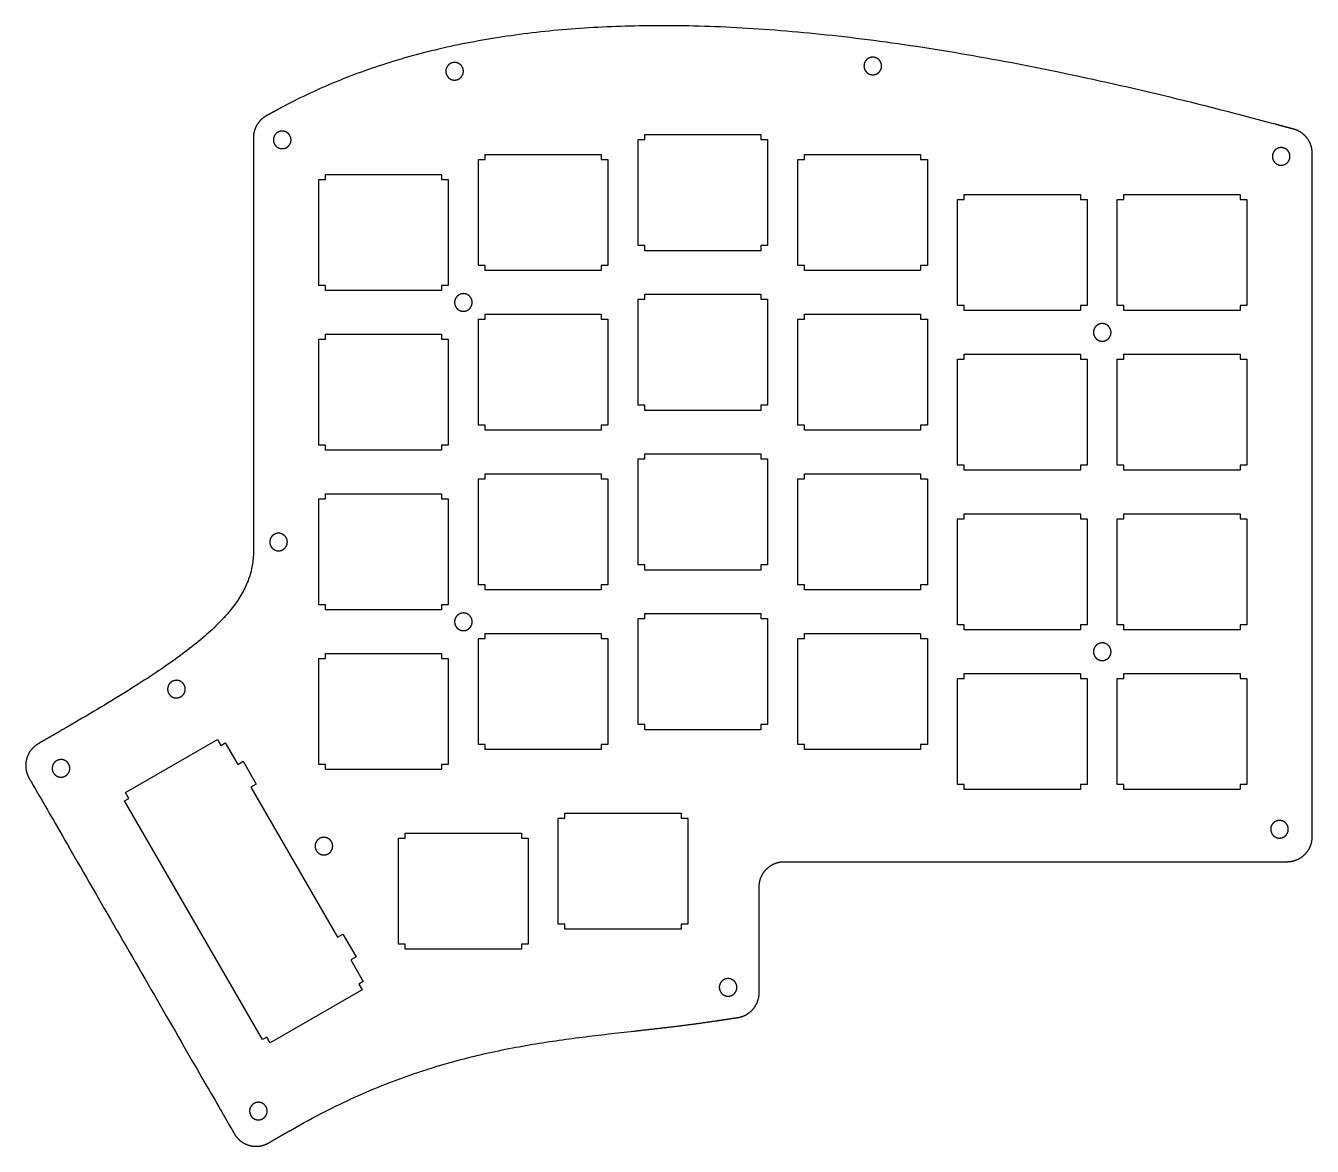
# Model space of a CAD drawing. Extents: x 0 to 154, y 0 to 134.
import ezdxf

# ---------------------------------------------------------------- set-up
doc = ezdxf.new("R2010")
doc.units = 0
doc.layers.add('LAYER_1', color=7, linetype='CONTINUOUS')

# ---------------------------------------------------------------- blocks, each defined once
blk = doc.blocks.new('BLOCK_2')
at = {"layer": 'LAYER_1', "color": 7}
for points in [[(186.7, 342.44), (186.7, 340.74), (184.43, 340.74), (184.43, 304.88), (186.7, 304.88), (186.7, 303.18), (225.96, 303.18), (225.96, 304.88), (228.22, 304.88), (228.22, 340.74), (225.96, 340.74), (225.96, 342.44), (186.7, 342.44)], [(132.7, 335.69), (132.7, 333.99), (130.43, 333.99), (130.43, 298.13), (132.7, 298.13), (132.7, 296.43), (171.96, 296.43), (171.96, 298.13), (174.22, 298.13), (174.22, 333.99), (171.96, 333.99), (171.96, 335.69), (132.7, 335.69)], [(240.7, 335.69), (240.7, 333.99), (238.43, 333.99), (238.43, 298.13), (240.7, 298.13), (240.7, 296.43), (279.96, 296.43), (279.96, 298.13), (282.22, 298.13), (282.22, 333.99), (279.96, 333.99), (279.96, 335.69), (240.7, 335.69)], [(294.7, 328.94), (294.7, 327.24), (292.43, 327.24), (292.43, 291.39), (294.7, 291.39), (294.7, 289.68), (333.96, 289.68), (333.96, 291.39), (336.22, 291.39), (336.22, 327.24), (333.96, 327.24), (333.96, 328.94), (294.7, 328.94)], [(24.7, 322.19), (24.7, 320.49), (22.43, 320.49), (22.43, 284.64), (24.7, 284.64), (24.7, 282.94), (63.96, 282.94), (63.96, 284.64), (66.22, 284.64), (66.22, 320.49), (63.96, 320.49), (63.96, 322.19), (24.7, 322.19)], [(78.7, 322.19), (78.7, 320.49), (76.43, 320.49), (76.43, 284.64), (78.7, 284.64), (78.7, 282.94), (117.96, 282.94), (117.96, 284.64), (120.22, 284.64), (120.22, 320.49), (117.96, 320.49), (117.96, 322.19), (78.7, 322.19)], [(186.7, 288.44), (186.7, 286.74), (184.43, 286.74), (184.43, 250.88), (186.7, 250.88), (186.7, 249.18), (225.96, 249.18), (225.96, 250.88), (228.22, 250.88), (228.22, 286.74), (225.96, 286.74), (225.96, 288.44), (186.7, 288.44)], [(132.7, 281.69), (132.7, 279.99), (130.43, 279.99), (130.43, 244.13), (132.7, 244.13), (132.7, 242.43), (171.96, 242.43), (171.96, 244.13), (174.22, 244.13), (174.22, 279.99), (171.96, 279.99), (171.96, 281.69), (132.7, 281.69)], [(240.7, 281.69), (240.7, 279.99), (238.43, 279.99), (238.43, 244.13), (240.7, 244.13), (240.7, 242.43), (279.96, 242.43), (279.96, 244.13), (282.22, 244.13), (282.22, 279.99), (279.96, 279.99), (279.96, 281.69), (240.7, 281.69)], [(294.7, 274.94), (294.7, 273.24), (292.43, 273.24), (292.43, 237.39), (294.7, 237.39), (294.7, 235.68), (333.96, 235.68), (333.96, 237.39), (336.22, 237.39), (336.22, 273.24), (333.96, 273.24), (333.96, 274.94), (294.7, 274.94)], [(24.7, 268.19), (24.7, 266.49), (22.43, 266.49), (22.43, 230.64), (24.7, 230.64), (24.7, 228.94), (63.96, 228.94), (63.96, 230.64), (66.22, 230.64), (66.22, 266.49), (63.96, 266.49), (63.96, 268.19), (24.7, 268.19)], [(78.7, 268.19), (78.7, 266.49), (76.43, 266.49), (76.43, 230.64), (78.7, 230.64), (78.7, 228.94), (117.96, 228.94), (117.96, 230.64), (120.22, 230.64), (120.22, 266.49), (117.96, 266.49), (117.96, 268.19), (78.7, 268.19)], [(186.7, 234.44), (186.7, 232.74), (184.43, 232.74), (184.43, 196.88), (186.7, 196.88), (186.7, 195.18), (225.96, 195.18), (225.96, 196.88), (228.22, 196.88), (228.22, 232.74), (225.96, 232.74), (225.96, 234.44), (186.7, 234.44)], [(132.7, 227.69), (132.7, 225.99), (130.43, 225.99), (130.43, 190.13), (132.7, 190.13), (132.7, 188.43), (171.96, 188.43), (171.96, 190.13), (174.22, 190.13), (174.22, 225.99), (171.96, 225.99), (171.96, 227.69), (132.7, 227.69)], [(240.7, 227.69), (240.7, 225.99), (238.43, 225.99), (238.43, 190.13), (240.7, 190.13), (240.7, 188.43), (279.96, 188.43), (279.96, 190.13), (282.22, 190.13), (282.22, 225.99), (279.96, 225.99), (279.96, 227.69), (240.7, 227.69)], [(294.7, 220.94), (294.7, 219.24), (292.43, 219.24), (292.43, 183.38), (294.7, 183.38), (294.7, 181.68), (333.96, 181.68), (333.96, 183.38), (336.22, 183.38), (336.22, 219.24), (333.96, 219.24), (333.96, 220.94), (294.7, 220.94)], [(24.7, 214.19), (24.7, 212.49), (22.43, 212.49), (22.43, 176.64), (24.7, 176.64), (24.7, 174.93), (63.96, 174.93), (63.96, 176.64), (66.22, 176.64), (66.22, 212.49), (63.96, 212.49), (63.96, 214.19), (24.7, 214.19)], [(78.7, 214.19), (78.7, 212.49), (76.43, 212.49), (76.43, 176.64), (78.7, 176.64), (78.7, 174.93), (117.96, 174.93), (117.96, 176.64), (120.22, 176.64), (120.22, 212.49), (117.96, 212.49), (117.96, 214.19), (78.7, 214.19)], [(186.7, 180.44), (186.7, 178.74), (184.43, 178.74), (184.43, 142.88), (186.7, 142.88), (186.7, 141.18), (225.96, 141.18), (225.96, 142.88), (228.22, 142.88), (228.22, 178.74), (225.96, 178.74), (225.96, 180.44), (186.7, 180.44)], [(132.7, 173.69), (132.7, 171.99), (130.43, 171.99), (130.43, 136.13), (132.7, 136.13), (132.7, 134.43), (171.96, 134.43), (171.96, 136.13), (174.22, 136.13), (174.22, 171.99), (171.96, 171.99), (171.96, 173.69), (132.7, 173.69)], [(240.7, 173.69), (240.7, 171.99), (238.43, 171.99), (238.43, 136.13), (240.7, 136.13), (240.7, 134.43), (279.96, 134.43), (279.96, 136.13), (282.22, 136.13), (282.22, 171.99), (279.96, 171.99), (279.96, 173.69), (240.7, 173.69)], [(294.7, 166.94), (294.7, 165.24), (292.43, 165.24), (292.43, 129.38), (294.7, 129.38), (294.7, 127.68), (333.96, 127.68), (333.96, 129.38), (336.22, 129.38), (336.22, 165.24), (333.96, 165.24), (333.96, 166.94), (294.7, 166.94)], [(24.7, 160.2), (24.7, 158.49), (22.43, 158.49), (22.43, 122.64), (24.7, 122.64), (24.7, 120.93), (63.96, 120.93), (63.96, 122.64), (66.22, 122.64), (66.22, 158.49), (63.96, 158.49), (63.96, 160.2), (24.7, 160.2)], [(78.7, 160.2), (78.7, 158.49), (76.43, 158.49), (76.43, 122.64), (78.7, 122.64), (78.7, 120.93), (117.96, 120.93), (117.96, 122.64), (120.22, 122.64), (120.22, 158.49), (117.96, 158.49), (117.96, 160.2), (78.7, 160.2)], [(401.85, 117.08), (400.38, 117.93), (401.53, 119.92), (370.43, 137.87), (369.28, 135.88), (367.81, 136.73), (363.61, 129.46), (361.79, 130.51), (357.34, 122.8), (359.16, 121.75), (329.86, 71), (328.04, 72.05), (323.59, 64.34), (325.41, 63.29), (321.21, 56.02), (322.68, 55.17), (321.53, 53.18), (352.62, 35.23), (353.78, 37.22), (355.25, 36.37), (401.85, 117.08)], [(213.7, 112.94), (213.7, 111.24), (211.43, 111.24), (211.43, 75.38), (213.7, 75.38), (213.7, 73.68), (252.96, 73.68), (252.96, 75.38), (255.22, 75.38), (255.22, 111.24), (252.96, 111.24), (252.96, 112.94), (213.7, 112.94)], [(267.7, 106.2), (267.7, 104.49), (265.43, 104.49), (265.43, 68.64), (267.7, 68.64), (267.7, 66.93), (306.96, 66.93), (306.96, 68.64), (309.22, 68.64), (309.22, 104.49), (306.96, 104.49), (306.96, 106.2), (267.7, 106.2)]]:
    blk.add_lwpolyline(points, dxfattribs=at)
for points in [[(357.4, 0.29, 0), (357.36, 0.29, 0), (357.31, 0.29, 0), (357.27, 0.29, 0), (357.22, 0.29, 0), (357.17, 0.29, 0), (357.13, 0.29, 0), (357.08, 0.29, 0), (357.04, 0.3, 0), (356.99, 0.3, 0), (356.95, 0.3, 0), (356.9, 0.3, 0), (356.86, 0.31, 0), (356.81, 0.31, 0), (356.76, 0.31, 0), (356.72, 0.32, 0), (356.67, 0.32, 0), (356.63, 0.32, 0), (356.58, 0.33, 0), (356.54, 0.33, 0), (356.49, 0.34, 0), (356.45, 0.34, 0), (356.4, 0.35, 0), (356.36, 0.35, 0), (356.31, 0.36, 0), (356.27, 0.36, 0), (356.22, 0.37, 0), (356.18, 0.38, 0), (356.13, 0.38, 0), (356.09, 0.39, 0), (356.04, 0.4, 0), (356, 0.4, 0), (355.95, 0.41, 0), (355.91, 0.42, 0), (355.86, 0.43, 0), (355.82, 0.44, 0), (355.77, 0.45, 0), (355.73, 0.45, 0), (355.68, 0.46, 0), (355.64, 0.47, 0), (355.6, 0.48, 0), (355.55, 0.49, 0), (355.51, 0.5, 0), (355.46, 0.51, 0), (355.42, 0.52, 0), (355.37, 0.53, 0), (355.33, 0.54, 0), (355.28, 0.56, 0), (355.24, 0.57, 0), (355.2, 0.58, 0), (355.15, 0.59, 0), (355.11, 0.6, 0), (355.06, 0.62, 0), (355.02, 0.63, 0), (354.98, 0.64, 0), (354.93, 0.65, 0), (354.89, 0.67, 0), (354.85, 0.68, 0), (354.8, 0.7, 0), (354.76, 0.71, 0), (354.71, 0.72, 0), (354.67, 0.74, 0), (354.63, 0.75, 0), (354.58, 0.77, 0), (354.54, 0.78, 0), (354.5, 0.8, 0), (354.46, 0.81, 0), (354.41, 0.83, 0), (354.37, 0.85, 0), (354.33, 0.86, 0), (354.28, 0.88, 0), (354.24, 0.9, 0), (354.2, 0.91, 0), (354.16, 0.93, 0), (354.11, 0.95, 0), (354.07, 0.97, 0), (354.03, 0.99, 0), (353.99, 1, 0), (353.95, 1.02, 0), (353.9, 1.04, 0), (353.86, 1.06, 0), (353.82, 1.08, 0), (353.78, 1.1, 0), (353.74, 1.12, 0), (353.69, 1.14, 0), (353.65, 1.16, 0), (353.61, 1.18, 0), (353.57, 1.2, 0), (353.53, 1.22, 0), (353.49, 1.24, 0), (353.45, 1.26, 0), (353.41, 1.29, 0), (353.37, 1.31, 0), (353.32, 1.33, 0), (353.28, 1.35, 0), (353.24, 1.37, 0), (353.2, 1.4, 0), (353.16, 1.42, 0), (353.15, 1.43, 0), (353.14, 1.43, 0), (353.13, 1.44, 0), (353.12, 1.44, 0), (353.1, 1.46, 0), (353.08, 1.47, 0), (353.05, 1.48, 0), (353.02, 1.5, 0), (352.99, 1.52, 0), (352.95, 1.55, 0), (352.9, 1.57, 0), (352.86, 1.6, 0), (352.81, 1.63, 0), (352.75, 1.66, 0), (352.7, 1.69, 0), (352.64, 1.72, 0), (352.57, 1.76, 0), (352.51, 1.8, 0), (352.44, 1.84, 0), (352.37, 1.88, 0), (352.29, 1.92, 0), (352.21, 1.97, 0), (352.13, 2.01, 0), (352.05, 2.06, 0), (351.97, 2.11, 0), (351.88, 2.16, 0), (351.79, 2.21, 0), (351.7, 2.26, 0), (351.61, 2.32, 0), (351.51, 2.37, 0), (351.41, 2.43, 0), (351.31, 2.49, 0), (351.21, 2.55, 0), (351.11, 2.6, 0), (351.01, 2.66, 0), (350.9, 2.72, 0), (350.8, 2.79, 0), (350.69, 2.85, 0), (350.58, 2.91, 0), (350.47, 2.97, 0), (350.36, 3.04, 0), (350.25, 3.1, 0), (350.14, 3.17, 0), (350.03, 3.23, 0), (349.91, 3.3, 0), (349.8, 3.36, 0), (349.69, 3.43, 0), (349.57, 3.49, 0), (349.46, 3.56, 0), (349.35, 3.62, 0), (349.23, 3.69, 0), (349.12, 3.75, 0), (349.01, 3.82, 0), (348.89, 3.88, 0), (348.78, 3.95, 0), (348.67, 4.01, 0), (348.56, 4.08, 0), (348.45, 4.14, 0), (348.34, 4.2, 0), (348.23, 4.27, 0), (348.13, 4.33, 0), (348.02, 4.39, 0), (347.92, 4.45, 0), (347.81, 4.51, 0), (347.71, 4.57, 0), (347.61, 4.63, 0), (347.51, 4.68, 0), (347.41, 4.74, 0), (347.32, 4.79, 0), (347.23, 4.85, 0), (347.13, 4.9, 0), (347.05, 4.95, 0), (346.96, 5, 0), (346.87, 5.05, 0), (346.79, 5.1, 0), (346.71, 5.14, 0), (346.63, 5.19, 0), (346.56, 5.23, 0), (346.49, 5.27, 0), (346.42, 5.31, 0), (346.35, 5.35, 0), (346.29, 5.39, 0), (346.23, 5.42, 0), (346.18, 5.45, 0), (346.12, 5.48, 0), (346.07, 5.51, 0), (346.03, 5.54, 0), (345.99, 5.56, 0), (345.95, 5.59, 0), (345.91, 5.61, 0), (345.88, 5.62, 0), (345.86, 5.64, 0), (345.83, 5.65, 0), (345.81, 5.66, 0), (345.8, 5.67, 0), (345.79, 5.68, 0), (345.79, 5.68, 0), (345.22, 6.01, 0), (343.86, 6.78, 0), (342.5, 7.54, 0), (341.15, 8.29, 0), (339.8, 9.03, 0), (338.46, 9.75, 0), (337.12, 10.46, 0), (335.79, 11.16, 0), (334.46, 11.84, 0), (333.14, 12.51, 0), (331.82, 13.17, 0), (330.51, 13.82, 0), (329.2, 14.46, 0), (327.89, 15.08, 0), (326.59, 15.69, 0), (325.3, 16.29, 0), (324, 16.88, 0), (322.71, 17.46, 0), (321.43, 18.03, 0), (320.15, 18.58, 0), (318.88, 19.13, 0), (317.61, 19.66, 0), (316.34, 20.18, 0), (315.07, 20.7, 0), (313.81, 21.2, 0), (312.56, 21.69, 0), (311.31, 22.17, 0), (310.06, 22.64, 0), (308.81, 23.1, 0), (307.57, 23.56, 0), (306.34, 24, 0), (305.11, 24.43, 0), (303.88, 24.86, 0), (302.65, 25.27, 0), (301.43, 25.68, 0), (300.21, 26.08, 0), (298.99, 26.46, 0), (297.78, 26.84, 0), (296.57, 27.22, 0), (295.37, 27.58, 0), (294.17, 27.93, 0), (292.97, 28.28, 0), (291.77, 28.62, 0), (290.58, 28.95, 0), (289.39, 29.28, 0), (288.2, 29.59, 0), (287.02, 29.9, 0), (285.84, 30.2, 0), (284.66, 30.5, 0), (283.49, 30.79, 0), (282.31, 31.07, 0), (281.14, 31.34, 0), (279.98, 31.61, 0), (278.81, 31.87, 0), (277.65, 32.13, 0), (276.5, 32.38, 0), (275.34, 32.62, 0), (274.19, 32.86, 0), (273.04, 33.09, 0), (271.89, 33.32, 0), (270.74, 33.54, 0), (269.6, 33.76, 0), (268.46, 33.97, 0), (267.32, 34.18, 0), (266.18, 34.38, 0), (265.05, 34.58, 0), (263.91, 34.77, 0), (262.78, 34.96, 0), (261.65, 35.14, 0), (260.53, 35.32, 0), (259.4, 35.49, 0), (258.28, 35.67, 0), (257.16, 35.83, 0), (256.04, 36, 0), (254.92, 36.16, 0), (253.81, 36.32, 0), (252.69, 36.47, 0), (251.58, 36.63, 0), (250.47, 36.77, 0), (249.36, 36.92, 0), (248.26, 37.06, 0), (247.15, 37.21, 0), (246.05, 37.34, 0), (244.94, 37.48, 0), (243.84, 37.62, 0), (242.74, 37.75, 0), (241.64, 37.88, 0), (240.54, 38.01, 0), (239.45, 38.14, 0), (238.35, 38.27, 0), (237.26, 38.39, 0), (236.17, 38.52, 0), (235.07, 38.64, 0), (233.98, 38.76, 0), (232.89, 38.88, 0), (231.8, 39.01, 0), (230.72, 39.13, 0), (229.73, 39.24, 0), (229.44, 39.27, 0), (229.16, 39.3, 0), (228.88, 39.33, 0), (228.59, 39.37, 0), (228.31, 39.4, 0), (228.02, 39.43, 0), (227.74, 39.46, 0), (227.45, 39.49, 0), (227.17, 39.52, 0), (226.88, 39.56, 0), (226.6, 39.59, 0), (226.31, 39.62, 0), (226.03, 39.65, 0), (225.74, 39.68, 0), (225.46, 39.72, 0), (225.17, 39.75, 0), (224.88, 39.78, 0), (224.6, 39.81, 0), (224.31, 39.85, 0), (224.02, 39.88, 0), (223.74, 39.91, 0), (223.45, 39.94, 0), (223.16, 39.98, 0), (222.88, 40.01, 0), (222.59, 40.04, 0), (222.3, 40.07, 0), (222.01, 40.11, 0), (221.73, 40.14, 0), (221.44, 40.17, 0), (221.15, 40.21, 0), (220.86, 40.24, 0), (220.58, 40.27, 0), (220.29, 40.31, 0), (220, 40.34, 0), (219.71, 40.37, 0), (219.42, 40.41, 0), (219.14, 40.44, 0), (218.85, 40.47, 0), (218.56, 40.51, 0), (218.27, 40.54, 0), (217.98, 40.58, 0), (217.69, 40.61, 0), (217.41, 40.65, 0), (217.12, 40.68, 0), (216.83, 40.71, 0), (216.54, 40.75, 0), (216.25, 40.78, 0), (215.96, 40.82, 0), (215.67, 40.85, 0), (215.38, 40.89, 0), (215.09, 40.92, 0), (214.8, 40.96, 0), (214.51, 41, 0), (214.22, 41.03, 0), (213.94, 41.07, 0), (213.65, 41.1, 0), (213.36, 41.14, 0), (213.07, 41.18, 0), (212.78, 41.21, 0), (212.49, 41.25, 0), (212.2, 41.29, 0), (211.91, 41.32, 0), (211.62, 41.36, 0), (211.33, 41.4, 0), (211.04, 41.43, 0), (210.75, 41.47, 0), (210.46, 41.51, 0), (210.17, 41.55, 0), (209.88, 41.59, 0), (209.59, 41.62, 0), (209.31, 41.66, 0), (209.02, 41.7, 0), (208.73, 41.74, 0), (208.44, 41.78, 0), (208.15, 41.82, 0), (207.86, 41.86, 0), (207.57, 41.9, 0), (207.28, 41.94, 0), (206.99, 41.98, 0), (206.7, 42.02, 0), (206.41, 42.06, 0), (206.12, 42.1, 0), (205.83, 42.14, 0), (205.54, 42.18, 0), (205.26, 42.22, 0), (204.97, 42.26, 0), (204.68, 42.3, 0), (204.39, 42.34, 0), (204.1, 42.38, 0), (203.81, 42.43, 0), (203.52, 42.47, 0), (203.24, 42.51, 0), (202.95, 42.55, 0), (202.66, 42.6, 0), (202.37, 42.64, 0), (202.08, 42.68, 0), (201.79, 42.73, 0), (201.74, 42.73, 0), (201.74, 42.73, 0), (201.73, 42.74, 0), (201.71, 42.74, 0), (201.69, 42.74, 0), (201.67, 42.74, 0), (201.64, 42.75, 0), (201.61, 42.75, 0), (201.58, 42.76, 0), (201.54, 42.76, 0), (201.5, 42.77, 0), (201.45, 42.78, 0), (201.4, 42.79, 0), (201.35, 42.79, 0), (201.29, 42.8, 0), (201.23, 42.81, 0), (201.17, 42.82, 0), (201.11, 42.83, 0), (201.04, 42.84, 0), (200.97, 42.85, 0), (200.89, 42.86, 0), (200.82, 42.87, 0), (200.74, 42.89, 0), (200.66, 42.9, 0), (200.57, 42.91, 0), (200.49, 42.92, 0), (200.4, 42.94, 0), (200.31, 42.95, 0), (200.22, 42.97, 0), (200.12, 42.98, 0), (200.03, 42.99, 0), (199.93, 43.01, 0), (199.83, 43.02, 0), (199.73, 43.04, 0), (199.63, 43.05, 0), (199.53, 43.07, 0), (199.42, 43.09, 0), (199.32, 43.1, 0), (199.21, 43.12, 0), (199.1, 43.13, 0), (198.99, 43.15, 0), (198.88, 43.17, 0), (198.78, 43.18, 0), (198.66, 43.2, 0), (198.55, 43.22, 0), (198.44, 43.23, 0), (198.33, 43.25, 0), (198.22, 43.27, 0), (198.11, 43.29, 0), (198, 43.3, 0), (197.89, 43.32, 0), (197.78, 43.34, 0), (197.66, 43.35, 0), (197.55, 43.37, 0), (197.44, 43.39, 0), (197.34, 43.4, 0), (197.23, 43.42, 0), (197.12, 43.44, 0), (197.01, 43.45, 0), (196.91, 43.47, 0), (196.8, 43.48, 0), (196.7, 43.5, 0), (196.59, 43.52, 0), (196.49, 43.53, 0), (196.39, 43.55, 0), (196.29, 43.56, 0), (196.2, 43.58, 0), (196.1, 43.59, 0), (196.01, 43.6, 0), (195.92, 43.62, 0), (195.83, 43.63, 0), (195.74, 43.64, 0), (195.66, 43.66, 0), (195.57, 43.67, 0), (195.49, 43.68, 0), (195.41, 43.69, 0), (195.34, 43.71, 0), (195.27, 43.72, 0), (195.2, 43.73, 0), (195.13, 43.74, 0), (195.06, 43.75, 0), (195, 43.76, 0), (194.95, 43.77, 0), (194.89, 43.77, 0), (194.84, 43.78, 0), (194.79, 43.79, 0), (194.75, 43.8, 0), (194.71, 43.8, 0), (194.67, 43.81, 0), (194.64, 43.81, 0), (194.61, 43.82, 0), (194.58, 43.82, 0), (194.56, 43.82, 0), (194.54, 43.83, 0), (194.53, 43.83, 0), (194.52, 43.83, 0), (194.51, 43.83, 0), (194.44, 43.84, 0), (194.32, 43.86, 0), (194.19, 43.89, 0), (194.06, 43.91, 0), (193.94, 43.94, 0), (193.81, 43.97, 0), (193.69, 44, 0), (193.57, 44.03, 0), (193.45, 44.06, 0), (193.32, 44.1, 0), (193.21, 44.14, 0), (193.09, 44.18, 0), (192.97, 44.22, 0), (192.85, 44.26, 0), (192.73, 44.3, 0), (192.61, 44.35, 0), (192.5, 44.4, 0), (192.38, 44.45, 0), (192.27, 44.5, 0), (192.16, 44.55, 0), (192.05, 44.6, 0), (191.94, 44.66, 0), (191.82, 44.71, 0), (191.72, 44.77, 0), (191.61, 44.83, 0), (191.5, 44.89, 0), (191.4, 44.96, 0), (191.29, 45.02, 0), (191.19, 45.09, 0), (191.09, 45.15, 0), (190.98, 45.22, 0), (190.88, 45.29, 0), (190.78, 45.37, 0), (190.69, 45.44, 0), (190.59, 45.51, 0), (190.49, 45.59, 0), (190.4, 45.66, 0), (190.3, 45.74, 0), (190.21, 45.82, 0), (190.12, 45.9, 0), (190.03, 45.99, 0), (189.94, 46.07, 0), (189.85, 46.15, 0), (189.76, 46.24, 0), (189.68, 46.33, 0), (189.59, 46.41, 0), (189.51, 46.5, 0), (189.43, 46.59, 0), (189.35, 46.69, 0), (189.27, 46.78, 0), (189.19, 46.87, 0), (189.12, 46.97, 0), (189.04, 47.06, 0), (188.97, 47.16, 0), (188.9, 47.26, 0), (188.83, 47.36, 0), (188.76, 47.46, 0), (188.69, 47.56, 0), (188.62, 47.66, 0), (188.56, 47.77, 0), (188.5, 47.87, 0), (188.43, 47.97, 0), (188.37, 48.08, 0), (188.31, 48.19, 0), (188.26, 48.3, 0), (188.2, 48.41, 0), (188.15, 48.51, 0), (188.09, 48.63, 0), (188.04, 48.74, 0), (187.99, 48.85, 0), (187.94, 48.96, 0), (187.9, 49.08, 0), (187.85, 49.19, 0), (187.81, 49.31, 0), (187.77, 49.42, 0), (187.73, 49.54, 0), (187.69, 49.66, 0), (187.65, 49.78, 0), (187.62, 49.89, 0), (187.58, 50.01, 0), (187.55, 50.14, 0), (187.52, 50.26, 0), (187.49, 50.38, 0), (187.47, 50.5, 0), (187.44, 50.62, 0), (187.42, 50.75, 0), (187.4, 50.87, 0), (187.38, 51, 0), (187.36, 51.12, 0), (187.34, 51.25, 0), (187.33, 51.37, 0), (187.32, 51.5, 0), (187.31, 51.63, 0), (187.3, 51.76, 0), (187.29, 51.88, 0), (187.29, 52.01, 0), (187.29, 52.14, 0), (187.29, 52.24, 0), (187.29, 52.26, 0), (187.29, 52.29, 0), (187.29, 52.36, 0), (187.29, 52.44, 0), (187.29, 52.54, 0), (187.29, 52.66, 0), (187.29, 52.81, 0), (187.29, 52.97, 0), (187.29, 53.15, 0), (187.29, 53.35, 0), (187.29, 53.56, 0), (187.29, 53.8, 0), (187.29, 54.05, 0), (187.29, 54.32, 0), (187.29, 54.6, 0), (187.29, 54.9, 0), (187.29, 55.22, 0), (187.29, 55.55, 0), (187.29, 55.89, 0), (187.29, 56.25, 0), (187.29, 56.62, 0), (187.29, 57, 0), (187.29, 57.4, 0), (187.29, 57.8, 0), (187.29, 58.22, 0), (187.29, 58.65, 0), (187.29, 59.09, 0), (187.29, 59.54, 0), (187.29, 60, 0), (187.29, 60.47, 0), (187.29, 60.95, 0), (187.29, 61.43, 0), (187.29, 61.93, 0), (187.29, 62.43, 0), (187.29, 62.93, 0), (187.29, 63.45, 0), (187.29, 63.96, 0), (187.29, 64.49, 0), (187.29, 65.02, 0), (187.29, 65.55, 0), (187.29, 66.09, 0), (187.29, 66.63, 0), (187.29, 67.17, 0), (187.29, 67.72, 0), (187.29, 68.27, 0), (187.29, 68.82, 0), (187.29, 69.37, 0), (187.29, 69.92, 0), (187.29, 70.47, 0), (187.29, 71.03, 0), (187.29, 71.58, 0), (187.29, 72.13, 0), (187.29, 72.67, 0), (187.29, 73.22, 0), (187.29, 73.76, 0), (187.29, 74.3, 0), (187.29, 74.84, 0), (187.29, 75.37, 0), (187.29, 75.9, 0), (187.29, 76.42, 0), (187.29, 76.94, 0), (187.29, 77.45, 0), (187.29, 77.96, 0), (187.29, 78.46, 0), (187.29, 78.95, 0), (187.29, 79.43, 0), (187.29, 79.91, 0), (187.29, 80.38, 0), (187.29, 80.83, 0), (187.29, 81.28, 0), (187.29, 81.72, 0), (187.29, 82.15, 0), (187.29, 82.56, 0), (187.29, 82.97, 0), (187.29, 83.36, 0), (187.29, 83.74, 0), (187.29, 84.11, 0), (187.29, 84.46, 0), (187.29, 84.81, 0), (187.29, 85.13, 0), (187.29, 85.44, 0), (187.29, 85.74, 0), (187.29, 86.02, 0), (187.29, 86.28, 0), (187.29, 86.53, 0), (187.29, 86.76, 0), (187.29, 86.98, 0), (187.29, 87.17, 0), (187.29, 87.35, 0), (187.29, 87.51, 0), (187.29, 87.64, 0), (187.29, 87.76, 0), (187.29, 87.86, 0), (187.29, 87.94, 0), (187.29, 88, 0), (187.29, 88.03, 0), (187.29, 88.04, 0), (187.29, 88.18, 0), (187.28, 88.32, 0), (187.28, 88.47, 0), (187.27, 88.61, 0), (187.26, 88.75, 0), (187.25, 88.89, 0), (187.23, 89.03, 0), (187.21, 89.17, 0), (187.19, 89.31, 0), (187.17, 89.45, 0), (187.15, 89.59, 0), (187.12, 89.73, 0), (187.09, 89.86, 0), (187.06, 90, 0), (187.03, 90.13, 0), (186.99, 90.27, 0), (186.96, 90.4, 0), (186.92, 90.53, 0), (186.88, 90.66, 0), (186.83, 90.79, 0), (186.79, 90.92, 0), (186.74, 91.05, 0), (186.69, 91.18, 0), (186.64, 91.3, 0), (186.59, 91.43, 0), (186.53, 91.55, 0), (186.47, 91.68, 0), (186.41, 91.8, 0), (186.35, 91.92, 0), (186.29, 92.04, 0), (186.23, 92.16, 0), (186.16, 92.28, 0), (186.09, 92.39, 0), (186.02, 92.51, 0), (185.95, 92.62, 0), (185.88, 92.74, 0), (185.8, 92.85, 0), (185.72, 92.96, 0), (185.65, 93.07, 0), (185.56, 93.17, 0), (185.48, 93.28, 0), (185.4, 93.39, 0), (185.31, 93.49, 0), (185.23, 93.59, 0), (185.14, 93.69, 0), (185.05, 93.79, 0), (184.96, 93.89, 0), (184.86, 93.99, 0), (184.77, 94.08, 0), (184.67, 94.18, 0), (184.57, 94.27, 0), (184.48, 94.36, 0), (184.38, 94.45, 0), (184.27, 94.53, 0), (184.17, 94.62, 0), (184.07, 94.7, 0), (183.96, 94.79, 0), (183.85, 94.87, 0), (183.74, 94.95, 0), (183.63, 95.03, 0), (183.52, 95.1, 0), (183.41, 95.18, 0), (183.3, 95.25, 0), (183.18, 95.32, 0), (183.07, 95.39, 0), (182.95, 95.46, 0), (182.83, 95.52, 0), (182.71, 95.58, 0), (182.59, 95.65, 0), (182.47, 95.71, 0), (182.35, 95.76, 0), (182.22, 95.82, 0), (182.1, 95.87, 0), (181.97, 95.93, 0), (181.84, 95.98, 0), (181.72, 96.02, 0), (181.59, 96.07, 0), (181.46, 96.11, 0), (181.33, 96.16, 0), (181.2, 96.2, 0), (181.06, 96.23, 0), (180.93, 96.27, 0), (180.79, 96.3, 0), (180.66, 96.34, 0), (180.52, 96.36, 0), (180.39, 96.39, 0), (180.25, 96.42, 0), (180.11, 96.44, 0), (179.97, 96.46, 0), (179.83, 96.48, 0), (179.69, 96.49, 0), (179.55, 96.51, 0), (179.41, 96.52, 0), (179.27, 96.53, 0), (179.12, 96.54, 0), (178.98, 96.54, 0), (178.84, 96.54, 0), (178.76, 96.54, 0), (178.64, 96.54, 0), (178.41, 96.54, 0), (178.08, 96.54, 0), (177.65, 96.54, 0), (177.12, 96.54, 0), (176.5, 96.54, 0), (175.79, 96.54, 0), (174.98, 96.54, 0), (174.09, 96.54, 0), (173.11, 96.54, 0), (172.04, 96.54, 0), (170.89, 96.54, 0), (169.67, 96.54, 0), (168.36, 96.54, 0), (166.98, 96.54, 0), (165.53, 96.54, 0), (164.01, 96.54, 0), (162.41, 96.54, 0), (160.76, 96.54, 0), (159.03, 96.54, 0), (157.25, 96.54, 0), (155.41, 96.54, 0), (153.5, 96.54, 0), (151.55, 96.54, 0), (149.54, 96.54, 0), (147.47, 96.54, 0), (145.37, 96.54, 0), (143.21, 96.54, 0), (141.01, 96.54, 0), (138.77, 96.54, 0), (136.48, 96.54, 0), (134.16, 96.54, 0), (131.81, 96.54, 0), (129.42, 96.54, 0), (127, 96.54, 0), (124.55, 96.54, 0), (122.08, 96.54, 0), (119.58, 96.54, 0), (117.06, 96.54, 0), (114.52, 96.54, 0), (111.96, 96.54, 0), (109.38, 96.54, 0), (106.79, 96.54, 0), (104.19, 96.54, 0), (101.59, 96.54, 0), (98.97, 96.54, 0), (96.36, 96.54, 0), (93.73, 96.54, 0), (91.11, 96.54, 0), (88.5, 96.54, 0), (85.88, 96.54, 0), (83.28, 96.54, 0), (80.68, 96.54, 0), (78.09, 96.54, 0), (75.52, 96.54, 0), (72.96, 96.54, 0), (70.42, 96.54, 0), (67.9, 96.54, 0), (65.4, 96.54, 0), (62.93, 96.54, 0), (60.48, 96.54, 0), (58.06, 96.54, 0), (55.67, 96.54, 0), (53.32, 96.54, 0), (51, 96.54, 0), (48.72, 96.54, 0), (46.48, 96.54, 0), (44.28, 96.54, 0), (42.12, 96.54, 0), (40.02, 96.54, 0), (37.96, 96.54, 0), (35.95, 96.54, 0), (33.99, 96.54, 0), (32.1, 96.54, 0), (30.25, 96.54, 0), (28.47, 96.54, 0), (26.75, 96.54, 0), (25.1, 96.54, 0), (23.51, 96.54, 0), (21.99, 96.54, 0), (20.54, 96.54, 0), (19.16, 96.54, 0), (17.86, 96.54, 0), (16.64, 96.54, 0), (15.49, 96.54, 0), (14.43, 96.54, 0), (13.45, 96.54, 0), (12.56, 96.54, 0), (11.76, 96.54, 0), (11.05, 96.54, 0), (10.43, 96.54, 0), (9.91, 96.54, 0), (9.48, 96.54, 0), (9.16, 96.54, 0), (8.93, 96.54, 0), (8.81, 96.54, 0), (8.74, 96.54, 0), (8.59, 96.54, 0), (8.45, 96.55, 0), (8.31, 96.56, 0), (8.16, 96.56, 0), (8.02, 96.58, 0), (7.88, 96.59, 0), (7.74, 96.61, 0), (7.6, 96.62, 0), (7.46, 96.65, 0), (7.32, 96.67, 0), (7.19, 96.69, 0), (7.05, 96.72, 0), (6.91, 96.75, 0), (6.78, 96.78, 0), (6.64, 96.82, 0), (6.51, 96.85, 0), (6.38, 96.89, 0), (6.25, 96.93, 0), (6.11, 96.97, 0), (5.98, 97.02, 0), (5.86, 97.06, 0), (5.73, 97.11, 0), (5.6, 97.16, 0), (5.48, 97.21, 0), (5.35, 97.27, 0), (5.23, 97.32, 0), (5.1, 97.38, 0), (4.98, 97.44, 0), (4.86, 97.5, 0), (4.74, 97.57, 0), (4.62, 97.63, 0), (4.51, 97.7, 0), (4.39, 97.77, 0), (4.28, 97.84, 0), (4.16, 97.91, 0), (4.05, 97.99, 0), (3.94, 98.06, 0), (3.83, 98.14, 0), (3.72, 98.22, 0), (3.61, 98.3, 0), (3.51, 98.38, 0), (3.4, 98.47, 0), (3.3, 98.55, 0), (3.2, 98.64, 0), (3.1, 98.73, 0), (3, 98.82, 0), (2.9, 98.91, 0), (2.8, 99.01, 0), (2.71, 99.1, 0), (2.62, 99.2, 0), (2.53, 99.3, 0), (2.44, 99.4, 0), (2.35, 99.5, 0), (2.26, 99.6, 0), (2.17, 99.7, 0), (2.09, 99.81, 0), (2.01, 99.92, 0), (1.93, 100.02, 0), (1.85, 100.13, 0), (1.77, 100.24, 0), (1.7, 100.36, 0), (1.62, 100.47, 0), (1.55, 100.58, 0), (1.48, 100.7, 0), (1.41, 100.81, 0), (1.35, 100.93, 0), (1.28, 101.05, 0), (1.22, 101.17, 0), (1.16, 101.29, 0), (1.1, 101.41, 0), (1.04, 101.54, 0), (0.99, 101.66, 0), (0.93, 101.79, 0), (0.88, 101.91, 0), (0.83, 102.04, 0), (0.79, 102.17, 0), (0.74, 102.3, 0), (0.7, 102.43, 0), (0.66, 102.56, 0), (0.62, 102.69, 0), (0.58, 102.83, 0), (0.55, 102.96, 0), (0.51, 103.09, 0), (0.48, 103.23, 0), (0.45, 103.36, 0), (0.43, 103.5, 0), (0.4, 103.64, 0), (0.38, 103.78, 0), (0.36, 103.92, 0), (0.34, 104.06, 0), (0.33, 104.2, 0), (0.32, 104.34, 0), (0.31, 104.48, 0), (0.3, 104.63, 0), (0.29, 104.77, 0), (0.29, 104.91, 0), (0.29, 105.05, 0), (0.29, 105.13, 0), (0.29, 105.36, 0), (0.29, 105.73, 0), (0.29, 106.23, 0), (0.29, 106.87, 0), (0.29, 107.64, 0), (0.29, 108.54, 0), (0.29, 109.56, 0), (0.29, 110.71, 0), (0.29, 111.98, 0), (0.29, 113.36, 0), (0.29, 114.85, 0), (0.29, 116.45, 0), (0.29, 118.17, 0), (0.29, 119.98, 0), (0.29, 121.9, 0), (0.29, 123.91, 0), (0.29, 126.02, 0), (0.29, 128.22, 0), (0.29, 130.51, 0), (0.29, 132.89, 0), (0.29, 135.35, 0), (0.29, 137.89, 0), (0.29, 140.5, 0), (0.29, 143.19, 0), (0.29, 145.96, 0), (0.29, 148.79, 0), (0.29, 151.68, 0), (0.29, 154.63, 0), (0.29, 157.65, 0), (0.29, 160.72, 0), (0.29, 163.84, 0), (0.29, 167.02, 0), (0.29, 170.24, 0), (0.29, 173.5, 0), (0.29, 176.81, 0), (0.29, 180.15, 0), (0.29, 183.53, 0), (0.29, 186.94, 0), (0.29, 190.37, 0), (0.29, 193.84, 0), (0.29, 197.32, 0), (0.29, 200.83, 0), (0.29, 204.35, 0), (0.29, 207.89, 0), (0.29, 211.44, 0), (0.29, 214.99, 0), (0.29, 218.55, 0), (0.29, 222.12, 0), (0.29, 225.68, 0), (0.29, 229.23, 0), (0.29, 232.78, 0), (0.29, 236.32, 0), (0.29, 239.84, 0), (0.29, 243.35, 0), (0.29, 246.84, 0), (0.29, 250.31, 0), (0.29, 253.75, 0), (0.29, 257.16, 0), (0.29, 260.54, 0), (0.29, 263.89, 0), (0.29, 267.2, 0), (0.29, 270.47, 0), (0.29, 273.7, 0), (0.29, 276.88, 0), (0.29, 280.01, 0), (0.29, 283.08, 0), (0.29, 286.11, 0), (0.29, 289.07, 0), (0.29, 291.97, 0), (0.29, 294.81, 0), (0.29, 297.58, 0), (0.29, 300.28, 0), (0.29, 302.9, 0), (0.29, 305.45, 0), (0.29, 307.92, 0), (0.29, 310.31, 0), (0.29, 312.61, 0), (0.29, 314.82, 0), (0.29, 316.94, 0), (0.29, 318.97, 0), (0.29, 320.9, 0), (0.29, 322.73, 0), (0.29, 324.45, 0), (0.29, 326.07, 0), (0.29, 327.58, 0), (0.29, 328.97, 0), (0.29, 330.25, 0), (0.29, 331.41, 0), (0.29, 332.45, 0), (0.29, 333.37, 0), (0.29, 334.15, 0), (0.29, 334.81, 0), (0.29, 335.33, 0), (0.29, 335.72, 0), (0.29, 335.96, 0), (0.29, 336.06, 0), (0.29, 336.16, 0), (0.29, 336.28, 0), (0.29, 336.4, 0), (0.3, 336.51, 0), (0.31, 336.63, 0), (0.31, 336.75, 0), (0.32, 336.87, 0), (0.34, 336.98, 0), (0.35, 337.1, 0), (0.36, 337.21, 0), (0.38, 337.33, 0), (0.4, 337.44, 0), (0.42, 337.56, 0), (0.44, 337.67, 0), (0.46, 337.78, 0), (0.49, 337.89, 0), (0.51, 338.01, 0), (0.54, 338.12, 0), (0.57, 338.23, 0), (0.6, 338.34, 0), (0.63, 338.45, 0), (0.66, 338.56, 0), (0.69, 338.67, 0), (0.73, 338.77, 0), (0.77, 338.88, 0), (0.8, 338.99, 0), (0.84, 339.1, 0), (0.89, 339.2, 0), (0.93, 339.31, 0), (0.97, 339.41, 0), (1.02, 339.51, 0), (1.06, 339.62, 0), (1.11, 339.72, 0), (1.16, 339.82, 0), (1.21, 339.92, 0), (1.26, 340.02, 0), (1.32, 340.12, 0), (1.37, 340.22, 0), (1.43, 340.32, 0), (1.48, 340.42, 0), (1.54, 340.51, 0), (1.6, 340.61, 0), (1.66, 340.7, 0), (1.72, 340.8, 0), (1.79, 340.89, 0), (1.85, 340.98, 0), (1.92, 341.07, 0), (1.98, 341.16, 0), (2.05, 341.25, 0), (2.12, 341.34, 0), (2.19, 341.43, 0), (2.26, 341.52, 0), (2.34, 341.6, 0), (2.41, 341.69, 0), (2.48, 341.77, 0), (2.56, 341.86, 0), (2.64, 341.94, 0), (2.72, 342.02, 0), (2.8, 342.1, 0), (2.88, 342.18, 0), (2.96, 342.25, 0), (3.04, 342.33, 0), (3.12, 342.41, 0), (3.21, 342.48, 0), (3.29, 342.56, 0), (3.38, 342.63, 0), (3.47, 342.7, 0), (3.56, 342.77, 0), (3.65, 342.84, 0), (3.74, 342.91, 0), (3.83, 342.97, 0), (3.92, 343.04, 0), (4.02, 343.1, 0), (4.11, 343.17, 0), (4.21, 343.23, 0), (4.3, 343.29, 0), (4.4, 343.35, 0), (4.5, 343.41, 0), (4.6, 343.47, 0), (4.7, 343.52, 0), (4.8, 343.58, 0), (4.9, 343.63, 0), (5, 343.68, 0), (5.11, 343.73, 0), (5.21, 343.78, 0), (5.31, 343.83, 0), (5.42, 343.88, 0), (5.53, 343.92, 0), (5.64, 343.96, 0), (5.74, 344.01, 0), (5.85, 344.05, 0), (5.96, 344.09, 0), (6.07, 344.13, 0), (6.19, 344.16, 0), (6.3, 344.2, 0), (6.41, 344.23, 0), (6.52, 344.26, 0), (6.58, 344.28, 0), (6.59, 344.28, 0), (6.59, 344.28, 0), (6.61, 344.29, 0), (6.62, 344.29, 0), (6.64, 344.3, 0), (6.66, 344.3, 0), (6.69, 344.31, 0), (6.72, 344.32, 0), (6.75, 344.32, 0), (6.79, 344.33, 0), (6.82, 344.35, 0), (6.87, 344.36, 0), (6.91, 344.37, 0), (6.96, 344.38, 0), (7.01, 344.39, 0), (7.06, 344.41, 0), (7.12, 344.43, 0), (7.18, 344.44, 0), (7.24, 344.46, 0), (7.3, 344.47, 0), (7.37, 344.49, 0), (7.44, 344.51, 0), (7.51, 344.53, 0), (7.58, 344.55, 0), (7.65, 344.57, 0), (7.73, 344.59, 0), (7.81, 344.61, 0), (7.89, 344.63, 0), (7.97, 344.65, 0), (8.05, 344.68, 0), (8.13, 344.7, 0), (8.22, 344.72, 0), (8.31, 344.74, 0), (8.39, 344.77, 0), (8.48, 344.79, 0), (8.57, 344.82, 0), (8.67, 344.84, 0), (8.76, 344.87, 0), (8.85, 344.89, 0), (8.95, 344.92, 0), (9.04, 344.94, 0), (9.14, 344.97, 0), (9.23, 344.99, 0), (9.33, 345.02, 0), (9.42, 345.05, 0), (9.52, 345.07, 0), (9.62, 345.1, 0), (9.71, 345.12, 0), (9.81, 345.15, 0), (9.91, 345.18, 0), (10.01, 345.2, 0), (10.1, 345.23, 0), (10.2, 345.25, 0), (10.29, 345.28, 0), (10.39, 345.31, 0), (10.48, 345.33, 0), (10.58, 345.36, 0), (10.67, 345.38, 0), (10.76, 345.41, 0), (10.86, 345.43, 0), (10.95, 345.45, 0), (11.04, 345.48, 0), (11.13, 345.5, 0), (11.21, 345.53, 0), (11.3, 345.55, 0), (11.38, 345.57, 0), (11.47, 345.6, 0), (11.55, 345.62, 0), (11.63, 345.64, 0), (11.71, 345.66, 0), (11.78, 345.68, 0), (11.86, 345.7, 0), (11.93, 345.72, 0), (12, 345.74, 0), (12.07, 345.76, 0), (12.14, 345.77, 0), (12.2, 345.79, 0), (12.26, 345.81, 0), (12.32, 345.82, 0), (12.38, 345.84, 0), (12.43, 345.86, 0), (12.48, 345.87, 0), (12.53, 345.88, 0), (12.58, 345.89, 0), (12.62, 345.9, 0), (12.66, 345.92, 0), (12.7, 345.93, 0), (12.73, 345.94, 0), (12.76, 345.94, 0), (12.79, 345.95, 0), (12.81, 345.96, 0), (12.83, 345.96, 0), (12.85, 345.97, 0), (12.86, 345.97, 0), (12.87, 345.97, 0), (12.87, 345.97, 0), (13.41, 346.12, 0), (15.97, 346.8, 0), (18.52, 347.48, 0), (21.06, 348.15, 0), (23.59, 348.82, 0), (26.11, 349.47, 0), (28.62, 350.12, 0), (31.12, 350.76, 0), (33.62, 351.4, 0), (36.1, 352.03, 0), (38.57, 352.65, 0), (41.03, 353.26, 0), (43.49, 353.87, 0), (45.93, 354.46, 0), (48.37, 355.05, 0), (50.79, 355.64, 0), (53.21, 356.21, 0), (55.61, 356.78, 0), (58.01, 357.35, 0), (60.4, 357.9, 0), (62.78, 358.45, 0), (65.14, 358.99, 0), (67.5, 359.52, 0), (69.85, 360.05, 0), (72.19, 360.57, 0), (74.53, 361.08, 0), (76.85, 361.58, 0), (79.16, 362.08, 0), (81.47, 362.57, 0), (83.76, 363.05, 0), (86.05, 363.53, 0), (88.33, 364, 0), (90.59, 364.46, 0), (92.85, 364.91, 0), (95.1, 365.36, 0), (97.34, 365.8, 0), (99.58, 366.23, 0), (101.8, 366.66, 0), (104.02, 367.08, 0), (106.22, 367.49, 0), (108.42, 367.89, 0), (110.61, 368.29, 0), (112.78, 368.68, 0), (114.95, 369.06, 0), (117.12, 369.44, 0), (119.27, 369.81, 0), (121.41, 370.17, 0), (123.55, 370.52, 0), (125.68, 370.87, 0), (127.8, 371.21, 0), (129.91, 371.54, 0), (132.01, 371.87, 0), (134.1, 372.19, 0), (136.18, 372.5, 0), (138.26, 372.81, 0), (140.33, 373.1, 0), (142.39, 373.39, 0), (144.44, 373.68, 0), (146.48, 373.95, 0), (148.51, 374.22, 0), (150.54, 374.49, 0), (152.56, 374.74, 0), (154.56, 374.99, 0), (156.56, 375.23, 0), (158.56, 375.46, 0), (160.54, 375.69, 0), (162.52, 375.91, 0), (164.49, 376.12, 0), (166.44, 376.33, 0), (168.4, 376.53, 0), (170.34, 376.72, 0), (172.28, 376.91, 0), (174.2, 377.08, 0), (176.12, 377.25, 0), (178.03, 377.42, 0), (179.94, 377.58, 0), (181.83, 377.73, 0), (183.72, 377.87, 0), (185.6, 378, 0), (187.47, 378.13, 0), (189.34, 378.25, 0), (191.19, 378.37, 0), (193.04, 378.48, 0), (194.88, 378.58, 0), (196.72, 378.67, 0), (198.54, 378.76, 0), (200.36, 378.84, 0), (202.17, 378.91, 0), (203.97, 378.98, 0), (205.77, 379.04, 0), (207.56, 379.09, 0), (209.34, 379.14, 0), (211.11, 379.18, 0), (212.88, 379.21, 0), (214.63, 379.23, 0), (216.38, 379.25, 0), (218.12, 379.26, 0), (219.86, 379.27, 0), (221.48, 379.26, 0), (223.08, 379.25, 0), (224.68, 379.24, 0), (226.27, 379.22, 0), (227.85, 379.2, 0), (229.43, 379.16, 0), (231.01, 379.13, 0), (232.57, 379.08, 0), (234.13, 379.04, 0), (235.69, 378.98, 0), (237.23, 378.92, 0), (238.77, 378.85, 0), (240.31, 378.78, 0), (241.84, 378.7, 0), (243.36, 378.62, 0), (244.88, 378.53, 0), (246.39, 378.43, 0), (247.89, 378.33, 0), (249.39, 378.22, 0), (250.88, 378.11, 0), (252.37, 377.99, 0), (253.85, 377.87, 0), (255.32, 377.73, 0), (256.79, 377.6, 0), (258.26, 377.45, 0), (259.71, 377.31, 0), (261.16, 377.15, 0), (262.61, 376.99, 0), (264.05, 376.82, 0), (265.48, 376.65, 0), (266.91, 376.47, 0), (268.33, 376.29, 0), (269.75, 376.1, 0), (271.16, 375.9, 0), (272.56, 375.7, 0), (273.96, 375.49, 0), (275.35, 375.28, 0), (276.74, 375.06, 0), (278.12, 374.83, 0), (279.5, 374.6, 0), (280.87, 374.37, 0), (282.23, 374.12, 0), (283.59, 373.87, 0), (284.94, 373.62, 0), (286.29, 373.36, 0), (287.63, 373.09, 0), (288.97, 372.81, 0), (290.3, 372.54, 0), (291.62, 372.25, 0), (292.94, 371.96, 0), (294.26, 371.66, 0), (295.56, 371.36, 0), (296.87, 371.05, 0), (298.17, 370.74, 0), (299.46, 370.41, 0), (300.74, 370.09, 0), (302.02, 369.75, 0), (303.3, 369.41, 0), (304.57, 369.07, 0), (305.83, 368.72, 0), (307.1, 368.36, 0), (308.35, 368, 0), (309.6, 367.63, 0), (310.84, 367.25, 0), (312.08, 366.87, 0), (313.31, 366.49, 0), (314.54, 366.09, 0), (315.76, 365.69, 0), (316.98, 365.29, 0), (318.19, 364.88, 0), (319.4, 364.46, 0), (320.6, 364.03, 0), (321.8, 363.61, 0), (322.99, 363.17, 0), (324.17, 362.73, 0), (325.36, 362.28, 0), (326.53, 361.83, 0), (327.7, 361.37, 0), (328.87, 360.9, 0), (330.03, 360.43, 0), (331.18, 359.95, 0), (332.33, 359.47, 0), (333.48, 358.98, 0), (334.62, 358.48, 0), (335.75, 357.98, 0), (336.88, 357.47, 0), (338.01, 356.95, 0), (339.13, 356.43, 0), (340.25, 355.91, 0), (341.36, 355.37, 0), (342.46, 354.83, 0), (343.56, 354.29, 0), (344.66, 353.74, 0), (345.75, 353.18, 0), (346.84, 352.62, 0), (347.92, 352.05, 0), (349, 351.47, 0), (349.4, 351.25, 0), (349.4, 351.25, 0), (349.41, 351.25, 0), (349.42, 351.24, 0), (349.43, 351.24, 0), (349.44, 351.23, 0), (349.46, 351.22, 0), (349.48, 351.21, 0), (349.5, 351.2, 0), (349.52, 351.19, 0), (349.55, 351.17, 0), (349.57, 351.16, 0), (349.6, 351.14, 0), (349.64, 351.12, 0), (349.67, 351.11, 0), (349.71, 351.09, 0), (349.74, 351.07, 0), (349.78, 351.04, 0), (349.82, 351.02, 0), (349.87, 351, 0), (349.91, 350.97, 0), (349.96, 350.95, 0), (350.01, 350.92, 0), (350.06, 350.89, 0), (350.11, 350.87, 0), (350.16, 350.84, 0), (350.22, 350.81, 0), (350.27, 350.78, 0), (350.33, 350.75, 0), (350.38, 350.72, 0), (350.44, 350.69, 0), (350.5, 350.65, 0), (350.56, 350.62, 0), (350.63, 350.59, 0), (350.69, 350.55, 0), (350.75, 350.52, 0), (350.82, 350.49, 0), (350.88, 350.45, 0), (350.95, 350.41, 0), (351.01, 350.38, 0), (351.08, 350.34, 0), (351.15, 350.31, 0), (351.21, 350.27, 0), (351.28, 350.23, 0), (351.35, 350.2, 0), (351.42, 350.16, 0), (351.49, 350.12, 0), (351.55, 350.08, 0), (351.62, 350.05, 0), (351.69, 350.01, 0), (351.76, 349.97, 0), (351.83, 349.94, 0), (351.9, 349.9, 0), (351.96, 349.86, 0), (352.03, 349.82, 0), (352.1, 349.79, 0), (352.17, 349.75, 0), (352.23, 349.72, 0), (352.3, 349.68, 0), (352.37, 349.64, 0), (352.43, 349.61, 0), (352.49, 349.57, 0), (352.56, 349.54, 0), (352.62, 349.51, 0), (352.68, 349.47, 0), (352.74, 349.44, 0), (352.8, 349.41, 0), (352.86, 349.38, 0), (352.92, 349.35, 0), (352.98, 349.31, 0), (353.03, 349.28, 0), (353.08, 349.25, 0), (353.14, 349.23, 0), (353.19, 349.2, 0), (353.24, 349.17, 0), (353.29, 349.15, 0), (353.33, 349.12, 0), (353.38, 349.1, 0), (353.42, 349.07, 0), (353.46, 349.05, 0), (353.5, 349.03, 0), (353.54, 349.01, 0), (353.58, 348.99, 0), (353.61, 348.97, 0), (353.64, 348.95, 0), (353.67, 348.94, 0), (353.7, 348.92, 0), (353.73, 348.91, 0), (353.75, 348.89, 0), (353.77, 348.88, 0), (353.79, 348.87, 0), (353.81, 348.86, 0), (353.82, 348.86, 0), (353.83, 348.85, 0), (353.84, 348.85, 0), (353.85, 348.84, 0), (353.85, 348.84, 0), (353.88, 348.82, 0), (353.96, 348.78, 0), (354.05, 348.73, 0), (354.13, 348.68, 0), (354.21, 348.63, 0), (354.29, 348.58, 0), (354.37, 348.53, 0), (354.45, 348.48, 0), (354.53, 348.43, 0), (354.61, 348.38, 0), (354.69, 348.32, 0), (354.77, 348.27, 0), (354.84, 348.21, 0), (354.92, 348.15, 0), (354.99, 348.1, 0), (355.07, 348.04, 0), (355.14, 347.98, 0), (355.21, 347.92, 0), (355.29, 347.86, 0), (355.36, 347.8, 0), (355.43, 347.74, 0), (355.5, 347.68, 0), (355.57, 347.61, 0), (355.64, 347.55, 0), (355.7, 347.48, 0), (355.77, 347.42, 0), (355.84, 347.35, 0), (355.9, 347.29, 0), (355.97, 347.22, 0), (356.03, 347.15, 0), (356.1, 347.08, 0), (356.16, 347.01, 0), (356.22, 346.94, 0), (356.28, 346.87, 0), (356.34, 346.8, 0), (356.4, 346.73, 0), (356.46, 346.65, 0), (356.51, 346.58, 0), (356.57, 346.51, 0), (356.63, 346.43, 0), (356.68, 346.36, 0), (356.74, 346.28, 0), (356.79, 346.21, 0), (356.84, 346.13, 0), (356.89, 346.05, 0), (356.94, 345.98, 0), (356.99, 345.9, 0), (357.04, 345.82, 0), (357.09, 345.74, 0), (357.14, 345.66, 0), (357.19, 345.58, 0), (357.23, 345.5, 0), (357.27, 345.42, 0), (357.32, 345.33, 0), (357.36, 345.25, 0), (357.4, 345.17, 0), (357.44, 345.09, 0), (357.49, 345, 0), (357.52, 344.92, 0), (357.56, 344.83, 0), (357.6, 344.75, 0), (357.64, 344.66, 0), (357.67, 344.58, 0), (357.71, 344.49, 0), (357.74, 344.4, 0), (357.77, 344.32, 0), (357.81, 344.23, 0), (357.84, 344.14, 0), (357.87, 344.05, 0), (357.9, 343.96, 0), (357.92, 343.88, 0), (357.95, 343.79, 0), (357.98, 343.7, 0), (358, 343.61, 0), (358.03, 343.52, 0), (358.05, 343.43, 0), (358.07, 343.33, 0), (358.09, 343.24, 0), (358.11, 343.15, 0), (358.13, 343.06, 0), (358.15, 342.97, 0), (358.17, 342.87, 0), (358.18, 342.78, 0), (358.2, 342.69, 0), (358.21, 342.59, 0), (358.23, 342.5, 0), (358.24, 342.41, 0), (358.25, 342.31, 0), (358.26, 342.22, 0), (358.27, 342.12, 0), (358.28, 342.03, 0), (358.28, 341.93, 0), (358.29, 341.84, 0), (358.29, 341.74, 0), (358.3, 341.65, 0), (358.3, 341.55, 0), (358.3, 341.46, 0), (358.3, 341.36, 0), (358.3, 341.32, 0), (358.3, 341.18, 0), (358.3, 340.96, 0), (358.3, 340.66, 0), (358.3, 340.27, 0), (358.3, 339.81, 0), (358.3, 339.27, 0), (358.3, 338.65, 0), (358.3, 337.96, 0), (358.3, 337.2, 0), (358.3, 336.36, 0), (358.3, 335.46, 0), (358.3, 334.49, 0), (358.3, 333.45, 0), (358.3, 332.36, 0), (358.3, 331.2, 0), (358.3, 329.98, 0), (358.3, 328.7, 0), (358.3, 327.37, 0), (358.3, 325.98, 0), (358.3, 324.54, 0), (358.3, 323.05, 0), (358.3, 321.52, 0), (358.3, 319.93, 0), (358.3, 318.3, 0), (358.3, 316.63, 0), (358.3, 314.92, 0), (358.3, 313.17, 0), (358.3, 311.37, 0), (358.3, 309.55, 0), (358.3, 307.69, 0), (358.3, 305.8, 0), (358.3, 303.87, 0), (358.3, 301.92, 0), (358.3, 299.94, 0), (358.3, 297.94, 0), (358.3, 295.92, 0), (358.3, 293.87, 0), (358.3, 291.8, 0), (358.3, 289.72, 0), (358.3, 287.62, 0), (358.3, 285.51, 0), (358.3, 283.38, 0), (358.3, 281.25, 0), (358.3, 279.1, 0), (358.3, 276.95, 0), (358.3, 274.8, 0), (358.3, 272.64, 0), (358.3, 270.48, 0), (358.3, 268.32, 0), (358.3, 266.16, 0), (358.3, 264.01, 0), (358.3, 261.87, 0), (358.3, 259.73, 0), (358.3, 257.6, 0), (358.3, 255.48, 0), (358.3, 253.38, 0), (358.3, 251.29, 0), (358.3, 249.22, 0), (358.3, 247.17, 0), (358.3, 245.14, 0), (358.3, 243.13, 0), (358.3, 241.15, 0), (358.3, 239.19, 0), (358.3, 237.27, 0), (358.3, 235.37, 0), (358.3, 233.5, 0), (358.3, 231.67, 0), (358.3, 229.87, 0), (358.3, 228.11, 0), (358.3, 226.39, 0), (358.3, 224.71, 0), (358.3, 223.07, 0), (358.3, 221.47, 0), (358.3, 219.93, 0), (358.3, 218.43, 0), (358.3, 216.98, 0), (358.3, 215.58, 0), (358.3, 214.24, 0), (358.3, 212.95, 0), (358.3, 211.72, 0), (358.3, 210.54, 0), (358.3, 209.43, 0), (358.3, 208.39, 0), (358.3, 207.4, 0), (358.3, 206.49, 0), (358.3, 205.64, 0), (358.3, 204.86, 0), (358.3, 204.15, 0), (358.3, 203.52, 0), (358.3, 202.96, 0), (358.3, 202.48, 0), (358.3, 202.08, 0), (358.3, 201.76, 0), (358.3, 201.52, 0), (358.3, 201.37, 0), (358.3, 201.3, 0), (358.31, 200.85, 0), (358.32, 200.25, 0), (358.35, 199.65, 0), (358.39, 199.06, 0), (358.45, 198.46, 0), (358.51, 197.87, 0), (358.6, 197.28, 0), (358.69, 196.7, 0), (358.8, 196.12, 0), (358.92, 195.53, 0), (359.05, 194.96, 0), (359.19, 194.38, 0), (359.35, 193.8, 0), (359.52, 193.23, 0), (359.71, 192.66, 0), (359.91, 192.09, 0), (360.12, 191.51, 0), (360.35, 190.95, 0), (360.58, 190.38, 0), (360.84, 189.81, 0), (361.1, 189.25, 0), (361.38, 188.68, 0), (361.67, 188.12, 0), (361.98, 187.56, 0), (362.3, 186.99, 0), (362.63, 186.43, 0), (362.98, 185.87, 0), (363.34, 185.31, 0), (363.71, 184.74, 0), (364.1, 184.18, 0), (364.5, 183.62, 0), (364.91, 183.06, 0), (365.34, 182.5, 0), (365.79, 181.93, 0), (366.24, 181.37, 0), (366.71, 180.81, 0), (367.2, 180.24, 0), (367.69, 179.67, 0), (368.21, 179.11, 0), (368.73, 178.54, 0), (369.27, 177.97, 0), (369.83, 177.4, 0), (370.39, 176.83, 0), (370.98, 176.26, 0), (371.57, 175.68, 0), (372.18, 175.1, 0), (372.81, 174.53, 0), (373.45, 173.95, 0), (374.1, 173.37, 0), (374.77, 172.78, 0), (375.45, 172.2, 0), (376.15, 171.61, 0), (376.86, 171.02, 0), (377.59, 170.42, 0), (378.33, 169.83, 0), (379.08, 169.23, 0), (379.85, 168.63, 0), (380.63, 168.03, 0), (381.43, 167.42, 0), (382.24, 166.81, 0), (383.07, 166.19, 0), (383.91, 165.58, 0), (384.77, 164.96, 0), (385.64, 164.33, 0), (386.53, 163.71, 0), (387.43, 163.07, 0), (388.35, 162.44, 0), (389.28, 161.8, 0), (390.23, 161.16, 0), (391.19, 160.51, 0), (392.16, 159.86, 0), (393.15, 159.21, 0), (394.16, 158.54, 0), (395.18, 157.88, 0), (396.22, 157.21, 0), (397.27, 156.54, 0), (398.34, 155.86, 0), (399.42, 155.18, 0), (400.51, 154.49, 0), (401.63, 153.79, 0), (402.75, 153.09, 0), (403.9, 152.39, 0), (405.06, 151.68, 0), (406.23, 150.96, 0), (407.42, 150.24, 0), (408.62, 149.52, 0), (409.85, 148.78, 0), (411.08, 148.04, 0), (412.33, 147.3, 0), (413.6, 146.55, 0), (414.88, 145.79, 0), (416.18, 145.03, 0), (417.5, 144.26, 0), (418.82, 143.48, 0), (420.17, 142.7, 0), (421.53, 141.91, 0), (422.91, 141.11, 0), (423.66, 140.68, 0), (423.67, 140.67, 0), (423.68, 140.67, 0), (423.69, 140.66, 0), (423.71, 140.65, 0), (423.73, 140.64, 0), (423.75, 140.62, 0), (423.78, 140.6, 0), (423.82, 140.58, 0), (423.86, 140.56, 0), (423.9, 140.54, 0), (423.94, 140.51, 0), (423.99, 140.48, 0), (424.05, 140.45, 0), (424.1, 140.42, 0), (424.16, 140.39, 0), (424.22, 140.35, 0), (424.29, 140.31, 0), (424.36, 140.27, 0), (424.43, 140.23, 0), (424.5, 140.19, 0), (424.58, 140.15, 0), (424.66, 140.1, 0), (424.74, 140.05, 0), (424.82, 140, 0), (424.91, 139.95, 0), (425, 139.9, 0), (425.09, 139.85, 0), (425.18, 139.8, 0), (425.28, 139.74, 0), (425.37, 139.69, 0), (425.47, 139.63, 0), (425.57, 139.57, 0), (425.67, 139.51, 0), (425.78, 139.45, 0), (425.88, 139.39, 0), (425.99, 139.33, 0), (426.09, 139.27, 0), (426.2, 139.21, 0), (426.31, 139.15, 0), (426.42, 139.08, 0), (426.53, 139.02, 0), (426.64, 138.95, 0), (426.75, 138.89, 0), (426.87, 138.82, 0), (426.98, 138.76, 0), (427.09, 138.69, 0), (427.21, 138.63, 0), (427.32, 138.56, 0), (427.43, 138.5, 0), (427.55, 138.43, 0), (427.66, 138.37, 0), (427.77, 138.3, 0), (427.89, 138.24, 0), (428, 138.17, 0), (428.11, 138.11, 0), (428.22, 138.04, 0), (428.33, 137.98, 0), (428.44, 137.92, 0), (428.55, 137.85, 0), (428.65, 137.79, 0), (428.76, 137.73, 0), (428.87, 137.67, 0), (428.97, 137.61, 0), (429.07, 137.55, 0), (429.17, 137.49, 0), (429.27, 137.44, 0), (429.37, 137.38, 0), (429.46, 137.32, 0), (429.56, 137.27, 0), (429.65, 137.22, 0), (429.74, 137.16, 0), (429.83, 137.11, 0), (429.91, 137.06, 0), (430, 137.02, 0), (430.08, 136.97, 0), (430.15, 136.93, 0), (430.23, 136.88, 0), (430.3, 136.84, 0), (430.37, 136.8, 0), (430.44, 136.76, 0), (430.5, 136.73, 0), (430.56, 136.69, 0), (430.62, 136.66, 0), (430.67, 136.63, 0), (430.72, 136.6, 0), (430.77, 136.57, 0), (430.81, 136.55, 0), (430.85, 136.52, 0), (430.89, 136.5, 0), (430.92, 136.49, 0), (430.94, 136.47, 0), (430.97, 136.46, 0), (430.99, 136.44, 0), (431, 136.44, 0), (431.01, 136.43, 0), (431.02, 136.43, 0), (431.04, 136.41, 0), (431.17, 136.34, 0), (431.29, 136.26, 0), (431.41, 136.19, 0), (431.53, 136.11, 0), (431.65, 136.03, 0), (431.76, 135.94, 0), (431.88, 135.86, 0), (431.99, 135.78, 0), (432.1, 135.69, 0), (432.21, 135.6, 0), (432.31, 135.51, 0), (432.42, 135.42, 0), (432.52, 135.32, 0), (432.62, 135.23, 0), (432.72, 135.13, 0), (432.82, 135.04, 0), (432.92, 134.94, 0), (433.01, 134.84, 0), (433.11, 134.74, 0), (433.2, 134.63, 0), (433.29, 134.53, 0), (433.37, 134.42, 0), (433.46, 134.32, 0), (433.54, 134.21, 0), (433.62, 134.1, 0), (433.7, 133.99, 0), (433.78, 133.88, 0), (433.86, 133.77, 0), (433.93, 133.65, 0), (434, 133.54, 0), (434.07, 133.42, 0), (434.14, 133.31, 0), (434.21, 133.19, 0), (434.27, 133.07, 0), (434.33, 132.95, 0), (434.39, 132.83, 0), (434.45, 132.71, 0), (434.51, 132.59, 0), (434.56, 132.46, 0), (434.62, 132.34, 0), (434.67, 132.22, 0), (434.72, 132.09, 0), (434.76, 131.96, 0), (434.81, 131.84, 0), (434.85, 131.71, 0), (434.89, 131.58, 0), (434.93, 131.45, 0), (434.97, 131.32, 0), (435, 131.19, 0), (435.03, 131.06, 0), (435.06, 130.94, 0), (435.09, 130.8, 0), (435.12, 130.67, 0), (435.14, 130.54, 0), (435.17, 130.41, 0), (435.19, 130.28, 0), (435.2, 130.14, 0), (435.22, 130.01, 0), (435.24, 129.87, 0), (435.25, 129.74, 0), (435.26, 129.61, 0), (435.26, 129.47, 0), (435.27, 129.34, 0), (435.27, 129.2, 0), (435.27, 129.07, 0), (435.27, 128.93, 0), (435.27, 128.8, 0), (435.27, 128.66, 0), (435.26, 128.53, 0), (435.25, 128.39, 0), (435.24, 128.25, 0), (435.22, 128.12, 0), (435.21, 127.98, 0), (435.19, 127.85, 0), (435.17, 127.72, 0), (435.15, 127.58, 0), (435.12, 127.44, 0), (435.09, 127.31, 0), (435.06, 127.18, 0), (435.03, 127.04, 0), (435, 126.91, 0), (434.96, 126.78, 0), (434.92, 126.64, 0), (434.88, 126.51, 0), (434.84, 126.38, 0), (434.8, 126.25, 0), (434.75, 126.11, 0), (434.7, 125.98, 0), (434.65, 125.85, 0), (434.59, 125.72, 0), (434.54, 125.59, 0), (434.48, 125.46, 0), (434.41, 125.33, 0), (434.35, 125.21, 0), (434.28, 125.08, 0), (434.22, 124.95, 0), (434.14, 124.83, 0), (434.12, 124.78, 0), (434.06, 124.68, 0), (433.96, 124.5, 0), (433.81, 124.25, 0), (433.63, 123.94, 0), (433.41, 123.55, 0), (433.15, 123.09, 0), (432.85, 122.57, 0), (432.51, 121.99, 0), (432.14, 121.34, 0), (431.73, 120.64, 0), (431.29, 119.87, 0), (430.81, 119.05, 0), (430.31, 118.17, 0), (429.77, 117.24, 0), (429.2, 116.25, 0), (428.6, 115.21, 0), (427.97, 114.12, 0), (427.32, 112.99, 0), (426.63, 111.8, 0), (425.93, 110.58, 0), (425.19, 109.31, 0), (424.44, 107.99, 0), (423.65, 106.64, 0), (422.85, 105.25, 0), (422.03, 103.81, 0), (421.18, 102.35, 0), (420.32, 100.85, 0), (419.43, 99.32, 0), (418.53, 97.75, 0), (417.61, 96.16, 0), (416.68, 94.54, 0), (415.73, 92.89, 0), (414.76, 91.22, 0), (413.79, 89.53, 0), (412.8, 87.81, 0), (411.8, 86.08, 0), (410.78, 84.32, 0), (409.76, 82.55, 0), (408.73, 80.76, 0), (407.69, 78.96, 0), (406.65, 77.15, 0), (405.6, 75.33, 0), (404.54, 73.49, 0), (403.48, 71.65, 0), (402.41, 69.81, 0), (401.35, 67.96, 0), (400.28, 66.11, 0), (399.21, 64.25, 0), (398.14, 62.4, 0), (397.07, 60.55, 0), (396, 58.7, 0), (394.94, 56.85, 0), (393.88, 55.02, 0), (392.83, 53.19, 0), (391.78, 51.37, 0), (390.74, 49.56, 0), (389.7, 47.77, 0), (388.67, 45.99, 0), (387.66, 44.23, 0), (386.65, 42.48, 0), (385.65, 40.75, 0), (384.67, 39.05, 0), (383.7, 37.36, 0), (382.74, 35.7, 0), (381.8, 34.07, 0), (380.87, 32.46, 0), (379.96, 30.88, 0), (379.06, 29.33, 0), (378.19, 27.81, 0), (377.33, 26.33, 0), (376.5, 24.88, 0), (375.68, 23.47, 0), (374.89, 22.09, 0), (374.12, 20.75, 0), (373.37, 19.46, 0), (372.65, 18.21, 0), (371.95, 17, 0), (371.28, 15.84, 0), (370.64, 14.73, 0), (370.03, 13.66, 0), (369.44, 12.65, 0), (368.89, 11.68, 0), (368.36, 10.77, 0), (367.87, 9.92, 0), (367.41, 9.12, 0), (366.98, 8.38, 0), (366.59, 7.7, 0), (366.24, 7.09, 0), (365.92, 6.53, 0), (365.63, 6.04, 0), (365.39, 5.62, 0), (365.18, 5.26, 0), (365.02, 4.98, 0), (364.89, 4.76, 0), (364.81, 4.62, 0), (364.77, 4.55, 0), (364.75, 4.51, 0), (364.71, 4.45, 0), (364.68, 4.39, 0), (364.64, 4.33, 0), (364.6, 4.27, 0), (364.57, 4.21, 0), (364.53, 4.15, 0), (364.49, 4.1, 0), (364.45, 4.04, 0), (364.42, 3.98, 0), (364.38, 3.92, 0), (364.34, 3.87, 0), (364.3, 3.81, 0), (364.25, 3.76, 0), (364.21, 3.7, 0), (364.17, 3.65, 0), (364.13, 3.59, 0), (364.09, 3.54, 0), (364.05, 3.48, 0), (364, 3.43, 0), (363.96, 3.38, 0), (363.92, 3.32, 0), (363.87, 3.27, 0), (363.83, 3.22, 0), (363.78, 3.17, 0), (363.74, 3.12, 0), (363.69, 3.07, 0), (363.64, 3.02, 0), (363.6, 2.97, 0), (363.55, 2.92, 0), (363.5, 2.87, 0), (363.45, 2.82, 0), (363.41, 2.77, 0), (363.36, 2.72, 0), (363.31, 2.67, 0), (363.26, 2.63, 0), (363.21, 2.58, 0), (363.16, 2.53, 0), (363.11, 2.49, 0), (363.06, 2.44, 0), (363.01, 2.4, 0), (362.95, 2.35, 0), (362.9, 2.31, 0), (362.85, 2.26, 0), (362.8, 2.22, 0), (362.75, 2.18, 0), (362.69, 2.13, 0), (362.64, 2.09, 0), (362.58, 2.05, 0), (362.53, 2.01, 0), (362.48, 1.97, 0), (362.42, 1.93, 0), (362.37, 1.89, 0), (362.31, 1.85, 0), (362.25, 1.81, 0), (362.2, 1.77, 0), (362.14, 1.73, 0), (362.08, 1.69, 0), (362.03, 1.66, 0), (361.97, 1.62, 0), (361.91, 1.58, 0), (361.86, 1.55, 0), (361.8, 1.51, 0), (361.74, 1.48, 0), (361.68, 1.44, 0), (361.62, 1.41, 0), (361.56, 1.37, 0), (361.5, 1.34, 0), (361.44, 1.31, 0), (361.38, 1.28, 0), (361.32, 1.24, 0), (361.26, 1.21, 0), (361.2, 1.18, 0), (361.13, 1.15, 0), (361.07, 1.12, 0), (361.01, 1.09, 0), (360.95, 1.06, 0), (360.89, 1.03, 0), (360.82, 1.01, 0), (360.76, 0.98, 0), (360.7, 0.95, 0), (360.63, 0.93, 0), (360.57, 0.9, 0), (360.51, 0.87, 0), (360.44, 0.85, 0), (360.38, 0.83, 0), (360.31, 0.8, 0), (360.25, 0.78, 0), (360.18, 0.76, 0), (360.12, 0.73, 0), (360.05, 0.71, 0), (359.99, 0.69, 0), (359.92, 0.67, 0), (359.85, 0.65, 0), (359.79, 0.63, 0), (359.72, 0.61, 0), (359.65, 0.59, 0), (359.6, 0.58, 0), (359.58, 0.57, 0), (359.55, 0.56, 0), (359.53, 0.56, 0), (359.51, 0.55, 0), (359.49, 0.55, 0), (359.46, 0.54, 0), (359.44, 0.54, 0), (359.42, 0.53, 0), (359.4, 0.53, 0), (359.38, 0.52, 0), (359.35, 0.51, 0), (359.33, 0.51, 0), (359.31, 0.5, 0), (359.29, 0.5, 0), (359.26, 0.49, 0), (359.24, 0.49, 0), (359.22, 0.48, 0), (359.2, 0.48, 0), (359.17, 0.47, 0), (359.15, 0.47, 0), (359.13, 0.46, 0), (359.11, 0.46, 0), (359.08, 0.46, 0), (359.06, 0.45, 0), (359.04, 0.45, 0), (359.01, 0.44, 0), (358.99, 0.44, 0), (358.97, 0.43, 0), (358.95, 0.43, 0), (358.93, 0.43, 0), (358.9, 0.42, 0), (358.88, 0.42, 0), (358.86, 0.41, 0), (358.83, 0.41, 0), (358.81, 0.41, 0), (358.79, 0.4, 0), (358.77, 0.4, 0), (358.74, 0.39, 0), (358.72, 0.39, 0), (358.7, 0.39, 0), (358.68, 0.38, 0), (358.65, 0.38, 0), (358.63, 0.38, 0), (358.61, 0.37, 0), (358.59, 0.37, 0), (358.56, 0.37, 0), (358.54, 0.36, 0), (358.52, 0.36, 0), (358.5, 0.36, 0), (358.47, 0.36, 0), (358.45, 0.35, 0), (358.43, 0.35, 0), (358.4, 0.35, 0), (358.38, 0.34, 0), (358.36, 0.34, 0), (358.34, 0.34, 0), (358.31, 0.34, 0), (358.29, 0.33, 0), (358.27, 0.33, 0), (358.25, 0.33, 0), (358.22, 0.33, 0), (358.2, 0.33, 0), (358.18, 0.32, 0), (358.15, 0.32, 0), (358.13, 0.32, 0), (358.11, 0.32, 0), (358.09, 0.32, 0), (358.06, 0.31, 0), (358.04, 0.31, 0), (358.02, 0.31, 0), (357.99, 0.31, 0), (357.97, 0.31, 0), (357.95, 0.31, 0), (357.93, 0.3, 0), (357.9, 0.3, 0), (357.88, 0.3, 0), (357.86, 0.3, 0), (357.83, 0.3, 0), (357.81, 0.3, 0), (357.79, 0.3, 0), (357.77, 0.3, 0), (357.74, 0.29, 0), (357.72, 0.29, 0), (357.7, 0.29, 0), (357.68, 0.29, 0), (357.65, 0.29, 0), (357.63, 0.29, 0), (357.61, 0.29, 0), (357.58, 0.29, 0), (357.56, 0.29, 0), (357.54, 0.29, 0), (357.52, 0.29, 0), (357.49, 0.29, 0), (357.47, 0.29, 0), (357.45, 0.29, 0), (357.43, 0.29, 0), (357.4, 0.29, 0)], [(151.86, 365.65, 0), (151.86, 365.6, 0), (151.86, 365.56, 0), (151.86, 365.51, 0), (151.85, 365.46, 0), (151.85, 365.41, 0), (151.85, 365.37, 0), (151.84, 365.32, 0), (151.84, 365.28, 0), (151.83, 365.23, 0), (151.82, 365.18, 0), (151.81, 365.14, 0), (151.81, 365.09, 0), (151.8, 365.05, 0), (151.79, 365, 0), (151.78, 364.96, 0), (151.77, 364.92, 0), (151.76, 364.87, 0), (151.74, 364.83, 0), (151.73, 364.78, 0), (151.72, 364.74, 0), (151.7, 364.7, 0), (151.69, 364.66, 0), (151.67, 364.61, 0), (151.66, 364.57, 0), (151.64, 364.53, 0), (151.62, 364.49, 0), (151.61, 364.45, 0), (151.59, 364.41, 0), (151.57, 364.37, 0), (151.55, 364.33, 0), (151.53, 364.29, 0), (151.51, 364.25, 0), (151.49, 364.21, 0), (151.47, 364.17, 0), (151.44, 364.13, 0), (151.42, 364.09, 0), (151.4, 364.06, 0), (151.37, 364.02, 0), (151.35, 363.98, 0), (151.32, 363.95, 0), (151.3, 363.91, 0), (151.27, 363.87, 0), (151.25, 363.84, 0), (151.22, 363.8, 0), (151.19, 363.77, 0), (151.16, 363.74, 0), (151.13, 363.7, 0), (151.1, 363.67, 0), (151.07, 363.64, 0), (151.04, 363.61, 0), (151.01, 363.57, 0), (150.98, 363.54, 0), (150.95, 363.51, 0), (150.92, 363.48, 0), (150.89, 363.45, 0), (150.85, 363.42, 0), (150.82, 363.39, 0), (150.79, 363.36, 0), (150.75, 363.33, 0), (150.72, 363.31, 0), (150.68, 363.28, 0), (150.65, 363.25, 0), (150.61, 363.23, 0), (150.58, 363.2, 0), (150.54, 363.18, 0), (150.5, 363.15, 0), (150.47, 363.13, 0), (150.43, 363.11, 0), (150.39, 363.08, 0), (150.35, 363.06, 0), (150.31, 363.04, 0), (150.28, 363.02, 0), (150.24, 363, 0), (150.2, 362.98, 0), (150.16, 362.96, 0), (150.12, 362.94, 0), (150.07, 362.92, 0), (150.03, 362.9, 0), (149.99, 362.89, 0), (149.95, 362.87, 0), (149.91, 362.86, 0), (149.87, 362.84, 0), (149.82, 362.83, 0), (149.78, 362.81, 0), (149.74, 362.8, 0), (149.69, 362.79, 0), (149.65, 362.77, 0), (149.61, 362.76, 0), (149.56, 362.75, 0), (149.52, 362.74, 0), (149.47, 362.73, 0), (149.43, 362.72, 0), (149.38, 362.72, 0), (149.34, 362.71, 0), (149.29, 362.7, 0), (149.25, 362.7, 0), (149.2, 362.69, 0), (149.15, 362.69, 0), (149.11, 362.68, 0), (149.06, 362.68, 0), (149.01, 362.68, 0), (148.97, 362.68, 0), (148.92, 362.67, 0), (148.87, 362.67, 0), (148.82, 362.67, 0), (148.78, 362.68, 0), (148.73, 362.68, 0), (148.68, 362.68, 0), (148.64, 362.68, 0), (148.59, 362.69, 0), (148.54, 362.69, 0), (148.5, 362.7, 0), (148.45, 362.7, 0), (148.41, 362.71, 0), (148.36, 362.72, 0), (148.31, 362.73, 0), (148.27, 362.74, 0), (148.23, 362.75, 0), (148.18, 362.76, 0), (148.14, 362.77, 0), (148.09, 362.78, 0), (148.05, 362.79, 0), (148.01, 362.81, 0), (147.96, 362.82, 0), (147.92, 362.83, 0), (147.88, 362.85, 0), (147.84, 362.86, 0), (147.79, 362.88, 0), (147.75, 362.9, 0), (147.71, 362.91, 0), (147.67, 362.93, 0), (147.63, 362.95, 0), (147.59, 362.97, 0), (147.55, 362.99, 0), (147.51, 363.01, 0), (147.47, 363.03, 0), (147.43, 363.05, 0), (147.39, 363.07, 0), (147.35, 363.1, 0), (147.32, 363.12, 0), (147.28, 363.14, 0), (147.24, 363.17, 0), (147.21, 363.19, 0), (147.17, 363.22, 0), (147.13, 363.24, 0), (147.1, 363.27, 0), (147.06, 363.29, 0), (147.03, 363.32, 0), (146.99, 363.35, 0), (146.96, 363.38, 0), (146.93, 363.41, 0), (146.89, 363.44, 0), (146.86, 363.46, 0), (146.83, 363.5, 0), (146.8, 363.53, 0), (146.77, 363.56, 0), (146.74, 363.59, 0), (146.71, 363.62, 0), (146.68, 363.65, 0), (146.65, 363.69, 0), (146.62, 363.72, 0), (146.59, 363.75, 0), (146.56, 363.79, 0), (146.53, 363.82, 0), (146.51, 363.86, 0), (146.48, 363.89, 0), (146.45, 363.93, 0), (146.43, 363.96, 0), (146.4, 364, 0), (146.38, 364.04, 0), (146.36, 364.07, 0), (146.33, 364.11, 0), (146.31, 364.15, 0), (146.29, 364.19, 0), (146.27, 364.23, 0), (146.25, 364.27, 0), (146.22, 364.31, 0), (146.21, 364.35, 0), (146.19, 364.39, 0), (146.17, 364.43, 0), (146.15, 364.47, 0), (146.13, 364.51, 0), (146.12, 364.55, 0), (146.1, 364.59, 0), (146.08, 364.63, 0), (146.07, 364.68, 0), (146.05, 364.72, 0), (146.04, 364.76, 0), (146.03, 364.81, 0), (146.01, 364.85, 0), (146, 364.89, 0), (145.99, 364.94, 0), (145.98, 364.98, 0), (145.97, 365.03, 0), (145.96, 365.07, 0), (145.95, 365.12, 0), (145.95, 365.16, 0), (145.94, 365.21, 0), (145.93, 365.25, 0), (145.93, 365.3, 0), (145.92, 365.35, 0), (145.92, 365.39, 0), (145.91, 365.44, 0), (145.91, 365.49, 0), (145.91, 365.53, 0), (145.91, 365.58, 0), (145.91, 365.63, 0), (145.91, 365.67, 0), (145.91, 365.72, 0), (145.91, 365.77, 0), (145.91, 365.81, 0), (145.91, 365.86, 0), (145.92, 365.91, 0), (145.92, 365.95, 0), (145.93, 366, 0), (145.93, 366.05, 0), (145.94, 366.09, 0), (145.95, 366.14, 0), (145.95, 366.18, 0), (145.96, 366.23, 0), (145.97, 366.27, 0), (145.98, 366.32, 0), (145.99, 366.36, 0), (146, 366.41, 0), (146.01, 366.45, 0), (146.03, 366.49, 0), (146.04, 366.54, 0), (146.05, 366.58, 0), (146.07, 366.62, 0), (146.08, 366.67, 0), (146.1, 366.71, 0), (146.12, 366.75, 0), (146.13, 366.79, 0), (146.15, 366.83, 0), (146.17, 366.87, 0), (146.19, 366.91, 0), (146.21, 366.95, 0), (146.22, 366.99, 0), (146.25, 367.03, 0), (146.27, 367.07, 0), (146.29, 367.11, 0), (146.31, 367.15, 0), (146.33, 367.19, 0), (146.36, 367.22, 0), (146.38, 367.26, 0), (146.4, 367.3, 0), (146.43, 367.33, 0), (146.45, 367.37, 0), (146.48, 367.41, 0), (146.51, 367.44, 0), (146.53, 367.48, 0), (146.56, 367.51, 0), (146.59, 367.55, 0), (146.62, 367.58, 0), (146.65, 367.61, 0), (146.68, 367.65, 0), (146.71, 367.68, 0), (146.74, 367.71, 0), (146.77, 367.74, 0), (146.8, 367.77, 0), (146.83, 367.8, 0), (146.86, 367.83, 0), (146.89, 367.86, 0), (146.93, 367.89, 0), (146.96, 367.92, 0), (146.99, 367.95, 0), (147.03, 367.98, 0), (147.06, 368, 0), (147.1, 368.03, 0), (147.13, 368.06, 0), (147.17, 368.08, 0), (147.21, 368.11, 0), (147.24, 368.13, 0), (147.28, 368.16, 0), (147.32, 368.18, 0), (147.35, 368.2, 0), (147.39, 368.23, 0), (147.43, 368.25, 0), (147.47, 368.27, 0), (147.51, 368.29, 0), (147.55, 368.31, 0), (147.59, 368.33, 0), (147.63, 368.35, 0), (147.67, 368.37, 0), (147.71, 368.39, 0), (147.75, 368.4, 0), (147.79, 368.42, 0), (147.84, 368.44, 0), (147.88, 368.45, 0), (147.92, 368.47, 0), (147.96, 368.48, 0), (148.01, 368.49, 0), (148.05, 368.51, 0), (148.09, 368.52, 0), (148.14, 368.53, 0), (148.18, 368.54, 0), (148.23, 368.55, 0), (148.27, 368.56, 0), (148.31, 368.57, 0), (148.36, 368.58, 0), (148.41, 368.59, 0), (148.45, 368.59, 0), (148.5, 368.6, 0), (148.54, 368.61, 0), (148.59, 368.61, 0), (148.64, 368.62, 0), (148.68, 368.62, 0), (148.73, 368.62, 0), (148.78, 368.62, 0), (148.82, 368.62, 0), (148.87, 368.62, 0), (148.92, 368.62, 0), (148.97, 368.62, 0), (149.01, 368.62, 0), (149.06, 368.62, 0), (149.11, 368.62, 0), (149.15, 368.61, 0), (149.2, 368.61, 0), (149.25, 368.6, 0), (149.29, 368.6, 0), (149.34, 368.59, 0), (149.38, 368.58, 0), (149.43, 368.58, 0), (149.47, 368.57, 0), (149.52, 368.56, 0), (149.56, 368.55, 0), (149.61, 368.54, 0), (149.65, 368.53, 0), (149.69, 368.51, 0), (149.74, 368.5, 0), (149.78, 368.49, 0), (149.82, 368.47, 0), (149.87, 368.46, 0), (149.91, 368.44, 0), (149.95, 368.43, 0), (149.99, 368.41, 0), (150.03, 368.39, 0), (150.07, 368.38, 0), (150.12, 368.36, 0), (150.16, 368.34, 0), (150.2, 368.32, 0), (150.24, 368.3, 0), (150.28, 368.28, 0), (150.31, 368.26, 0), (150.35, 368.24, 0), (150.39, 368.22, 0), (150.43, 368.19, 0), (150.47, 368.17, 0), (150.5, 368.15, 0), (150.54, 368.12, 0), (150.58, 368.1, 0), (150.61, 368.07, 0), (150.65, 368.05, 0), (150.68, 368.02, 0), (150.72, 367.99, 0), (150.75, 367.96, 0), (150.79, 367.94, 0), (150.82, 367.91, 0), (150.85, 367.88, 0), (150.89, 367.85, 0), (150.92, 367.82, 0), (150.95, 367.79, 0), (150.98, 367.76, 0), (151.01, 367.73, 0), (151.04, 367.69, 0), (151.07, 367.66, 0), (151.1, 367.63, 0), (151.13, 367.6, 0), (151.16, 367.56, 0), (151.19, 367.53, 0), (151.22, 367.5, 0), (151.25, 367.46, 0), (151.27, 367.43, 0), (151.3, 367.39, 0), (151.32, 367.35, 0), (151.35, 367.32, 0), (151.37, 367.28, 0), (151.4, 367.24, 0), (151.42, 367.21, 0), (151.44, 367.17, 0), (151.47, 367.13, 0), (151.49, 367.09, 0), (151.51, 367.05, 0), (151.53, 367.01, 0), (151.55, 366.97, 0), (151.57, 366.93, 0), (151.59, 366.89, 0), (151.61, 366.85, 0), (151.62, 366.81, 0), (151.64, 366.77, 0), (151.66, 366.73, 0), (151.67, 366.69, 0), (151.69, 366.64, 0), (151.7, 366.6, 0), (151.72, 366.56, 0), (151.73, 366.51, 0), (151.74, 366.47, 0), (151.76, 366.43, 0), (151.77, 366.38, 0), (151.78, 366.34, 0), (151.79, 366.3, 0), (151.8, 366.25, 0), (151.81, 366.21, 0), (151.81, 366.16, 0), (151.82, 366.12, 0), (151.83, 366.07, 0), (151.84, 366.02, 0), (151.84, 365.98, 0), (151.85, 365.93, 0), (151.85, 365.88, 0), (151.85, 365.84, 0), (151.86, 365.79, 0), (151.86, 365.75, 0), (151.86, 365.7, 0), (151.86, 365.65, 0)], [(293.25, 363.86, 0), (293.25, 363.82, 0), (293.25, 363.77, 0), (293.25, 363.72, 0), (293.25, 363.68, 0), (293.24, 363.63, 0), (293.24, 363.58, 0), (293.23, 363.54, 0), (293.23, 363.49, 0), (293.22, 363.44, 0), (293.22, 363.4, 0), (293.21, 363.35, 0), (293.2, 363.31, 0), (293.19, 363.26, 0), (293.18, 363.22, 0), (293.17, 363.17, 0), (293.16, 363.13, 0), (293.15, 363.08, 0), (293.14, 363.04, 0), (293.12, 363, 0), (293.11, 362.95, 0), (293.1, 362.91, 0), (293.08, 362.87, 0), (293.07, 362.83, 0), (293.05, 362.79, 0), (293.03, 362.74, 0), (293.02, 362.7, 0), (293, 362.66, 0), (292.98, 362.62, 0), (292.96, 362.58, 0), (292.94, 362.54, 0), (292.92, 362.5, 0), (292.9, 362.46, 0), (292.88, 362.42, 0), (292.86, 362.38, 0), (292.84, 362.35, 0), (292.81, 362.31, 0), (292.79, 362.27, 0), (292.77, 362.23, 0), (292.74, 362.2, 0), (292.72, 362.16, 0), (292.69, 362.12, 0), (292.66, 362.09, 0), (292.64, 362.05, 0), (292.61, 362.02, 0), (292.58, 361.98, 0), (292.56, 361.95, 0), (292.53, 361.92, 0), (292.5, 361.88, 0), (292.47, 361.85, 0), (292.44, 361.82, 0), (292.41, 361.79, 0), (292.38, 361.75, 0), (292.35, 361.72, 0), (292.31, 361.69, 0), (292.28, 361.66, 0), (292.25, 361.63, 0), (292.21, 361.61, 0), (292.18, 361.58, 0), (292.15, 361.55, 0), (292.11, 361.52, 0), (292.08, 361.5, 0), (292.04, 361.47, 0), (292.01, 361.44, 0), (291.97, 361.42, 0), (291.93, 361.39, 0), (291.9, 361.37, 0), (291.86, 361.34, 0), (291.82, 361.32, 0), (291.78, 361.3, 0), (291.75, 361.27, 0), (291.71, 361.25, 0), (291.67, 361.23, 0), (291.63, 361.21, 0), (291.59, 361.19, 0), (291.55, 361.17, 0), (291.51, 361.15, 0), (291.47, 361.14, 0), (291.43, 361.12, 0), (291.38, 361.1, 0), (291.34, 361.08, 0), (291.3, 361.07, 0), (291.26, 361.05, 0), (291.22, 361.04, 0), (291.17, 361.02, 0), (291.13, 361.01, 0), (291.09, 361, 0), (291.04, 360.99, 0), (291, 360.98, 0), (290.95, 360.97, 0), (290.91, 360.96, 0), (290.87, 360.95, 0), (290.82, 360.94, 0), (290.78, 360.93, 0), (290.73, 360.92, 0), (290.69, 360.92, 0), (290.64, 360.91, 0), (290.59, 360.9, 0), (290.55, 360.9, 0), (290.5, 360.9, 0), (290.45, 360.89, 0), (290.41, 360.89, 0), (290.36, 360.89, 0), (290.31, 360.89, 0), (290.26, 360.89, 0), (290.22, 360.89, 0), (290.17, 360.89, 0), (290.12, 360.89, 0), (290.08, 360.89, 0), (290.03, 360.9, 0), (289.98, 360.9, 0), (289.94, 360.91, 0), (289.89, 360.91, 0), (289.85, 360.92, 0), (289.8, 360.93, 0), (289.75, 360.93, 0), (289.71, 360.94, 0), (289.66, 360.95, 0), (289.62, 360.96, 0), (289.57, 360.97, 0), (289.53, 360.98, 0), (289.49, 360.99, 0), (289.44, 361.01, 0), (289.4, 361.02, 0), (289.36, 361.03, 0), (289.31, 361.05, 0), (289.27, 361.06, 0), (289.23, 361.08, 0), (289.19, 361.09, 0), (289.15, 361.11, 0), (289.1, 361.13, 0), (289.06, 361.14, 0), (289.02, 361.16, 0), (288.98, 361.18, 0), (288.94, 361.2, 0), (288.9, 361.22, 0), (288.86, 361.24, 0), (288.82, 361.26, 0), (288.79, 361.29, 0), (288.75, 361.31, 0), (288.71, 361.33, 0), (288.67, 361.36, 0), (288.64, 361.38, 0), (288.6, 361.4, 0), (288.56, 361.43, 0), (288.53, 361.45, 0), (288.49, 361.48, 0), (288.46, 361.51, 0), (288.42, 361.54, 0), (288.39, 361.56, 0), (288.35, 361.59, 0), (288.32, 361.62, 0), (288.29, 361.65, 0), (288.25, 361.68, 0), (288.22, 361.71, 0), (288.19, 361.74, 0), (288.16, 361.77, 0), (288.13, 361.8, 0), (288.1, 361.83, 0), (288.07, 361.87, 0), (288.04, 361.9, 0), (288.01, 361.93, 0), (287.98, 361.97, 0), (287.95, 362, 0), (287.93, 362.04, 0), (287.9, 362.07, 0), (287.87, 362.11, 0), (287.85, 362.14, 0), (287.82, 362.18, 0), (287.8, 362.21, 0), (287.77, 362.25, 0), (287.75, 362.29, 0), (287.73, 362.33, 0), (287.7, 362.37, 0), (287.68, 362.4, 0), (287.66, 362.44, 0), (287.64, 362.48, 0), (287.62, 362.52, 0), (287.6, 362.56, 0), (287.58, 362.6, 0), (287.56, 362.64, 0), (287.54, 362.68, 0), (287.52, 362.72, 0), (287.51, 362.76, 0), (287.49, 362.81, 0), (287.48, 362.85, 0), (287.46, 362.89, 0), (287.45, 362.93, 0), (287.43, 362.98, 0), (287.42, 363.02, 0), (287.41, 363.06, 0), (287.4, 363.11, 0), (287.38, 363.15, 0), (287.37, 363.2, 0), (287.36, 363.24, 0), (287.36, 363.29, 0), (287.35, 363.33, 0), (287.34, 363.38, 0), (287.33, 363.42, 0), (287.32, 363.47, 0), (287.32, 363.51, 0), (287.31, 363.56, 0), (287.31, 363.61, 0), (287.31, 363.65, 0), (287.3, 363.7, 0), (287.3, 363.75, 0), (287.3, 363.79, 0), (287.3, 363.84, 0), (287.3, 363.89, 0), (287.3, 363.94, 0), (287.3, 363.98, 0), (287.3, 364.03, 0), (287.31, 364.08, 0), (287.31, 364.12, 0), (287.31, 364.17, 0), (287.32, 364.21, 0), (287.32, 364.26, 0), (287.33, 364.31, 0), (287.34, 364.35, 0), (287.35, 364.4, 0), (287.36, 364.44, 0), (287.36, 364.49, 0), (287.37, 364.53, 0), (287.38, 364.58, 0), (287.4, 364.62, 0), (287.41, 364.66, 0), (287.42, 364.71, 0), (287.43, 364.75, 0), (287.45, 364.79, 0), (287.46, 364.84, 0), (287.48, 364.88, 0), (287.49, 364.92, 0), (287.51, 364.96, 0), (287.52, 365, 0), (287.54, 365.05, 0), (287.56, 365.09, 0), (287.58, 365.13, 0), (287.6, 365.17, 0), (287.62, 365.21, 0), (287.64, 365.25, 0), (287.66, 365.29, 0), (287.68, 365.32, 0), (287.7, 365.36, 0), (287.73, 365.4, 0), (287.75, 365.44, 0), (287.77, 365.48, 0), (287.8, 365.51, 0), (287.82, 365.55, 0), (287.85, 365.59, 0), (287.87, 365.62, 0), (287.9, 365.66, 0), (287.93, 365.69, 0), (287.95, 365.73, 0), (287.98, 365.76, 0), (288.01, 365.79, 0), (288.04, 365.83, 0), (288.07, 365.86, 0), (288.1, 365.89, 0), (288.13, 365.93, 0), (288.16, 365.96, 0), (288.19, 365.99, 0), (288.22, 366.02, 0), (288.25, 366.05, 0), (288.29, 366.08, 0), (288.32, 366.11, 0), (288.35, 366.14, 0), (288.39, 366.16, 0), (288.42, 366.19, 0), (288.46, 366.22, 0), (288.49, 366.25, 0), (288.53, 366.27, 0), (288.56, 366.3, 0), (288.6, 366.32, 0), (288.64, 366.35, 0), (288.67, 366.37, 0), (288.71, 366.4, 0), (288.75, 366.42, 0), (288.79, 366.44, 0), (288.82, 366.46, 0), (288.86, 366.48, 0), (288.9, 366.5, 0), (288.94, 366.52, 0), (288.98, 366.55, 0), (289.02, 366.56, 0), (289.06, 366.58, 0), (289.1, 366.6, 0), (289.15, 366.62, 0), (289.19, 366.63, 0), (289.23, 366.65, 0), (289.27, 366.67, 0), (289.31, 366.68, 0), (289.36, 366.69, 0), (289.4, 366.71, 0), (289.44, 366.72, 0), (289.49, 366.73, 0), (289.53, 366.75, 0), (289.57, 366.76, 0), (289.62, 366.77, 0), (289.66, 366.78, 0), (289.71, 366.79, 0), (289.75, 366.79, 0), (289.8, 366.8, 0), (289.85, 366.81, 0), (289.89, 366.81, 0), (289.94, 366.82, 0), (289.98, 366.83, 0), (290.03, 366.83, 0), (290.08, 366.83, 0), (290.12, 366.84, 0), (290.17, 366.84, 0), (290.22, 366.84, 0), (290.26, 366.84, 0), (290.31, 366.84, 0), (290.36, 366.84, 0), (290.41, 366.84, 0), (290.45, 366.83, 0), (290.5, 366.83, 0), (290.55, 366.83, 0), (290.59, 366.82, 0), (290.64, 366.82, 0), (290.69, 366.81, 0), (290.73, 366.81, 0), (290.78, 366.8, 0), (290.82, 366.79, 0), (290.87, 366.78, 0), (290.91, 366.77, 0), (290.95, 366.76, 0), (291, 366.75, 0), (291.04, 366.74, 0), (291.09, 366.73, 0), (291.13, 366.71, 0), (291.17, 366.7, 0), (291.22, 366.69, 0), (291.26, 366.67, 0), (291.3, 366.66, 0), (291.34, 366.64, 0), (291.38, 366.63, 0), (291.43, 366.61, 0), (291.47, 366.59, 0), (291.51, 366.57, 0), (291.55, 366.56, 0), (291.59, 366.54, 0), (291.63, 366.51, 0), (291.67, 366.5, 0), (291.71, 366.47, 0), (291.75, 366.45, 0), (291.78, 366.43, 0), (291.82, 366.41, 0), (291.86, 366.38, 0), (291.9, 366.36, 0), (291.93, 366.34, 0), (291.97, 366.31, 0), (292.01, 366.29, 0), (292.04, 366.26, 0), (292.08, 366.23, 0), (292.11, 366.21, 0), (292.15, 366.18, 0), (292.18, 366.15, 0), (292.21, 366.12, 0), (292.25, 366.09, 0), (292.28, 366.06, 0), (292.31, 366.03, 0), (292.35, 366, 0), (292.38, 365.97, 0), (292.41, 365.94, 0), (292.44, 365.91, 0), (292.47, 365.88, 0), (292.5, 365.84, 0), (292.53, 365.81, 0), (292.56, 365.78, 0), (292.58, 365.74, 0), (292.61, 365.71, 0), (292.64, 365.68, 0), (292.66, 365.64, 0), (292.69, 365.6, 0), (292.72, 365.57, 0), (292.74, 365.53, 0), (292.77, 365.5, 0), (292.79, 365.46, 0), (292.81, 365.42, 0), (292.84, 365.38, 0), (292.86, 365.34, 0), (292.88, 365.31, 0), (292.9, 365.27, 0), (292.92, 365.23, 0), (292.94, 365.19, 0), (292.96, 365.15, 0), (292.98, 365.11, 0), (293, 365.07, 0), (293.02, 365.02, 0), (293.03, 364.98, 0), (293.05, 364.94, 0), (293.07, 364.9, 0), (293.08, 364.86, 0), (293.1, 364.81, 0), (293.11, 364.77, 0), (293.12, 364.73, 0), (293.14, 364.69, 0), (293.15, 364.64, 0), (293.16, 364.6, 0), (293.17, 364.55, 0), (293.18, 364.51, 0), (293.19, 364.46, 0), (293.2, 364.42, 0), (293.21, 364.38, 0), (293.22, 364.33, 0), (293.22, 364.28, 0), (293.23, 364.24, 0), (293.23, 364.19, 0), (293.24, 364.15, 0), (293.24, 364.1, 0), (293.25, 364.05, 0), (293.25, 364.01, 0), (293.25, 363.96, 0), (293.25, 363.91, 0), (293.25, 363.86, 0)], [(351.52, 340.66, 0), (351.52, 340.61, 0), (351.52, 340.56, 0), (351.52, 340.52, 0), (351.52, 340.47, 0), (351.52, 340.43, 0), (351.51, 340.38, 0), (351.51, 340.33, 0), (351.5, 340.29, 0), (351.5, 340.24, 0), (351.49, 340.19, 0), (351.48, 340.15, 0), (351.47, 340.1, 0), (351.46, 340.06, 0), (351.45, 340.01, 0), (351.44, 339.97, 0), (351.43, 339.93, 0), (351.42, 339.88, 0), (351.41, 339.84, 0), (351.4, 339.8, 0), (351.38, 339.75, 0), (351.37, 339.71, 0), (351.36, 339.67, 0), (351.34, 339.62, 0), (351.32, 339.58, 0), (351.31, 339.54, 0), (351.29, 339.5, 0), (351.27, 339.46, 0), (351.25, 339.42, 0), (351.24, 339.38, 0), (351.22, 339.34, 0), (351.2, 339.3, 0), (351.18, 339.26, 0), (351.15, 339.22, 0), (351.13, 339.18, 0), (351.11, 339.14, 0), (351.09, 339.1, 0), (351.06, 339.07, 0), (351.04, 339.03, 0), (351.01, 338.99, 0), (350.99, 338.96, 0), (350.96, 338.92, 0), (350.94, 338.88, 0), (350.91, 338.85, 0), (350.88, 338.81, 0), (350.86, 338.78, 0), (350.83, 338.75, 0), (350.8, 338.71, 0), (350.77, 338.68, 0), (350.74, 338.65, 0), (350.71, 338.62, 0), (350.68, 338.58, 0), (350.65, 338.55, 0), (350.62, 338.52, 0), (350.59, 338.49, 0), (350.55, 338.46, 0), (350.52, 338.43, 0), (350.49, 338.4, 0), (350.45, 338.37, 0), (350.42, 338.35, 0), (350.39, 338.32, 0), (350.35, 338.29, 0), (350.32, 338.26, 0), (350.28, 338.24, 0), (350.24, 338.21, 0), (350.21, 338.19, 0), (350.17, 338.16, 0), (350.13, 338.14, 0), (350.1, 338.12, 0), (350.06, 338.09, 0), (350.02, 338.07, 0), (349.98, 338.05, 0), (349.94, 338.03, 0), (349.9, 338.01, 0), (349.86, 337.99, 0), (349.82, 337.97, 0), (349.78, 337.95, 0), (349.74, 337.93, 0), (349.7, 337.92, 0), (349.66, 337.9, 0), (349.62, 337.88, 0), (349.57, 337.87, 0), (349.53, 337.85, 0), (349.49, 337.84, 0), (349.45, 337.82, 0), (349.4, 337.81, 0), (349.36, 337.8, 0), (349.32, 337.78, 0), (349.27, 337.77, 0), (349.23, 337.76, 0), (349.18, 337.75, 0), (349.14, 337.74, 0), (349.09, 337.73, 0), (349.05, 337.73, 0), (349, 337.72, 0), (348.96, 337.71, 0), (348.91, 337.71, 0), (348.87, 337.7, 0), (348.82, 337.7, 0), (348.77, 337.69, 0), (348.73, 337.69, 0), (348.68, 337.69, 0), (348.63, 337.69, 0), (348.58, 337.68, 0), (348.54, 337.68, 0), (348.49, 337.69, 0), (348.44, 337.69, 0), (348.4, 337.69, 0), (348.35, 337.69, 0), (348.3, 337.69, 0), (348.26, 337.7, 0), (348.21, 337.7, 0), (348.16, 337.71, 0), (348.12, 337.71, 0), (348.07, 337.72, 0), (348.03, 337.73, 0), (347.98, 337.74, 0), (347.94, 337.75, 0), (347.89, 337.76, 0), (347.85, 337.77, 0), (347.8, 337.78, 0), (347.76, 337.79, 0), (347.72, 337.8, 0), (347.67, 337.81, 0), (347.63, 337.83, 0), (347.59, 337.84, 0), (347.55, 337.86, 0), (347.5, 337.87, 0), (347.46, 337.89, 0), (347.42, 337.91, 0), (347.38, 337.92, 0), (347.34, 337.94, 0), (347.3, 337.96, 0), (347.26, 337.98, 0), (347.22, 338, 0), (347.18, 338.02, 0), (347.14, 338.04, 0), (347.1, 338.06, 0), (347.06, 338.08, 0), (347.02, 338.11, 0), (346.98, 338.13, 0), (346.95, 338.15, 0), (346.91, 338.18, 0), (346.87, 338.2, 0), (346.84, 338.23, 0), (346.8, 338.25, 0), (346.76, 338.28, 0), (346.73, 338.31, 0), (346.69, 338.33, 0), (346.66, 338.36, 0), (346.63, 338.39, 0), (346.59, 338.42, 0), (346.56, 338.45, 0), (346.53, 338.48, 0), (346.5, 338.51, 0), (346.46, 338.54, 0), (346.43, 338.57, 0), (346.4, 338.6, 0), (346.37, 338.63, 0), (346.34, 338.66, 0), (346.31, 338.7, 0), (346.28, 338.73, 0), (346.25, 338.76, 0), (346.23, 338.8, 0), (346.2, 338.83, 0), (346.17, 338.87, 0), (346.15, 338.9, 0), (346.12, 338.94, 0), (346.1, 338.97, 0), (346.07, 339.01, 0), (346.05, 339.05, 0), (346.02, 339.08, 0), (346, 339.12, 0), (345.98, 339.16, 0), (345.95, 339.2, 0), (345.93, 339.24, 0), (345.91, 339.28, 0), (345.89, 339.32, 0), (345.87, 339.36, 0), (345.85, 339.4, 0), (345.83, 339.44, 0), (345.82, 339.48, 0), (345.8, 339.52, 0), (345.78, 339.56, 0), (345.77, 339.6, 0), (345.75, 339.64, 0), (345.74, 339.69, 0), (345.72, 339.73, 0), (345.71, 339.77, 0), (345.69, 339.82, 0), (345.68, 339.86, 0), (345.67, 339.9, 0), (345.66, 339.95, 0), (345.65, 339.99, 0), (345.64, 340.04, 0), (345.63, 340.08, 0), (345.62, 340.13, 0), (345.61, 340.17, 0), (345.61, 340.22, 0), (345.6, 340.26, 0), (345.59, 340.31, 0), (345.59, 340.36, 0), (345.58, 340.4, 0), (345.58, 340.45, 0), (345.58, 340.5, 0), (345.57, 340.54, 0), (345.57, 340.59, 0), (345.57, 340.64, 0), (345.57, 340.68, 0), (345.57, 340.73, 0), (345.57, 340.78, 0), (345.58, 340.82, 0), (345.58, 340.87, 0), (345.58, 340.92, 0), (345.59, 340.96, 0), (345.59, 341.01, 0), (345.6, 341.06, 0), (345.61, 341.1, 0), (345.61, 341.15, 0), (345.62, 341.19, 0), (345.63, 341.24, 0), (345.64, 341.28, 0), (345.65, 341.33, 0), (345.66, 341.37, 0), (345.67, 341.42, 0), (345.68, 341.46, 0), (345.69, 341.5, 0), (345.71, 341.55, 0), (345.72, 341.59, 0), (345.74, 341.63, 0), (345.75, 341.68, 0), (345.77, 341.72, 0), (345.78, 341.76, 0), (345.8, 341.8, 0), (345.82, 341.84, 0), (345.83, 341.88, 0), (345.85, 341.92, 0), (345.87, 341.96, 0), (345.89, 342, 0), (345.91, 342.04, 0), (345.93, 342.08, 0), (345.95, 342.12, 0), (345.98, 342.16, 0), (346, 342.2, 0), (346.02, 342.24, 0), (346.05, 342.27, 0), (346.07, 342.31, 0), (346.1, 342.35, 0), (346.12, 342.38, 0), (346.15, 342.42, 0), (346.17, 342.45, 0), (346.2, 342.49, 0), (346.23, 342.52, 0), (346.25, 342.56, 0), (346.28, 342.59, 0), (346.31, 342.62, 0), (346.34, 342.66, 0), (346.37, 342.69, 0), (346.4, 342.72, 0), (346.43, 342.75, 0), (346.46, 342.78, 0), (346.5, 342.81, 0), (346.53, 342.85, 0), (346.56, 342.88, 0), (346.59, 342.9, 0), (346.63, 342.93, 0), (346.66, 342.96, 0), (346.69, 342.99, 0), (346.73, 343.02, 0), (346.76, 343.04, 0), (346.8, 343.07, 0), (346.84, 343.09, 0), (346.87, 343.12, 0), (346.91, 343.14, 0), (346.95, 343.17, 0), (346.98, 343.19, 0), (347.02, 343.21, 0), (347.06, 343.24, 0), (347.1, 343.26, 0), (347.14, 343.28, 0), (347.18, 343.3, 0), (347.22, 343.32, 0), (347.26, 343.34, 0), (347.3, 343.36, 0), (347.34, 343.38, 0), (347.38, 343.4, 0), (347.42, 343.41, 0), (347.46, 343.43, 0), (347.5, 343.45, 0), (347.55, 343.46, 0), (347.59, 343.48, 0), (347.63, 343.49, 0), (347.67, 343.5, 0), (347.72, 343.52, 0), (347.76, 343.53, 0), (347.8, 343.54, 0), (347.85, 343.55, 0), (347.89, 343.56, 0), (347.94, 343.57, 0), (347.98, 343.58, 0), (348.03, 343.59, 0), (348.07, 343.6, 0), (348.12, 343.61, 0), (348.16, 343.61, 0), (348.21, 343.62, 0), (348.26, 343.62, 0), (348.3, 343.63, 0), (348.35, 343.63, 0), (348.4, 343.63, 0), (348.44, 343.63, 0), (348.49, 343.64, 0), (348.54, 343.64, 0), (348.58, 343.64, 0), (348.63, 343.63, 0), (348.68, 343.63, 0), (348.73, 343.63, 0), (348.77, 343.63, 0), (348.82, 343.62, 0), (348.87, 343.62, 0), (348.91, 343.61, 0), (348.96, 343.61, 0), (349, 343.6, 0), (349.05, 343.59, 0), (349.09, 343.59, 0), (349.14, 343.58, 0), (349.18, 343.57, 0), (349.23, 343.56, 0), (349.27, 343.55, 0), (349.32, 343.54, 0), (349.36, 343.52, 0), (349.4, 343.51, 0), (349.45, 343.5, 0), (349.49, 343.49, 0), (349.53, 343.47, 0), (349.57, 343.45, 0), (349.62, 343.44, 0), (349.66, 343.42, 0), (349.7, 343.41, 0), (349.74, 343.39, 0), (349.78, 343.37, 0), (349.82, 343.35, 0), (349.86, 343.33, 0), (349.9, 343.31, 0), (349.94, 343.29, 0), (349.98, 343.27, 0), (350.02, 343.25, 0), (350.06, 343.23, 0), (350.1, 343.2, 0), (350.13, 343.18, 0), (350.17, 343.16, 0), (350.21, 343.13, 0), (350.24, 343.11, 0), (350.28, 343.08, 0), (350.32, 343.06, 0), (350.35, 343.03, 0), (350.39, 343, 0), (350.42, 342.98, 0), (350.45, 342.95, 0), (350.49, 342.92, 0), (350.52, 342.89, 0), (350.55, 342.86, 0), (350.59, 342.83, 0), (350.62, 342.8, 0), (350.65, 342.77, 0), (350.68, 342.74, 0), (350.71, 342.71, 0), (350.74, 342.67, 0), (350.77, 342.64, 0), (350.8, 342.61, 0), (350.83, 342.57, 0), (350.86, 342.54, 0), (350.88, 342.51, 0), (350.91, 342.47, 0), (350.94, 342.44, 0), (350.96, 342.4, 0), (350.99, 342.36, 0), (351.01, 342.33, 0), (351.04, 342.29, 0), (351.06, 342.25, 0), (351.09, 342.22, 0), (351.11, 342.18, 0), (351.13, 342.14, 0), (351.15, 342.1, 0), (351.18, 342.06, 0), (351.2, 342.02, 0), (351.22, 341.98, 0), (351.24, 341.94, 0), (351.25, 341.9, 0), (351.27, 341.86, 0), (351.29, 341.82, 0), (351.31, 341.78, 0), (351.32, 341.74, 0), (351.34, 341.7, 0), (351.36, 341.65, 0), (351.37, 341.61, 0), (351.38, 341.57, 0), (351.4, 341.53, 0), (351.41, 341.48, 0), (351.42, 341.44, 0), (351.43, 341.39, 0), (351.44, 341.35, 0), (351.45, 341.31, 0), (351.46, 341.26, 0), (351.47, 341.22, 0), (351.48, 341.17, 0), (351.49, 341.13, 0), (351.5, 341.08, 0), (351.5, 341.03, 0), (351.51, 340.99, 0), (351.51, 340.94, 0), (351.52, 340.9, 0), (351.52, 340.85, 0), (351.52, 340.8, 0), (351.52, 340.75, 0), (351.52, 340.71, 0), (351.52, 340.66, 0)], [(13.78, 335.07, 0), (13.78, 335.02, 0), (13.77, 334.97, 0), (13.77, 334.93, 0), (13.77, 334.88, 0), (13.77, 334.83, 0), (13.76, 334.79, 0), (13.76, 334.74, 0), (13.75, 334.69, 0), (13.75, 334.65, 0), (13.74, 334.6, 0), (13.73, 334.56, 0), (13.72, 334.51, 0), (13.71, 334.46, 0), (13.71, 334.42, 0), (13.69, 334.38, 0), (13.68, 334.33, 0), (13.67, 334.29, 0), (13.66, 334.24, 0), (13.65, 334.2, 0), (13.63, 334.16, 0), (13.62, 334.12, 0), (13.61, 334.07, 0), (13.59, 334.03, 0), (13.57, 333.99, 0), (13.56, 333.95, 0), (13.54, 333.9, 0), (13.52, 333.86, 0), (13.5, 333.82, 0), (13.49, 333.78, 0), (13.47, 333.74, 0), (13.45, 333.7, 0), (13.43, 333.66, 0), (13.4, 333.62, 0), (13.38, 333.59, 0), (13.36, 333.55, 0), (13.34, 333.51, 0), (13.31, 333.47, 0), (13.29, 333.44, 0), (13.26, 333.4, 0), (13.24, 333.36, 0), (13.21, 333.33, 0), (13.19, 333.29, 0), (13.16, 333.26, 0), (13.13, 333.22, 0), (13.11, 333.19, 0), (13.08, 333.15, 0), (13.05, 333.12, 0), (13.02, 333.09, 0), (12.99, 333.05, 0), (12.96, 333.02, 0), (12.93, 332.99, 0), (12.9, 332.96, 0), (12.87, 332.93, 0), (12.84, 332.9, 0), (12.8, 332.87, 0), (12.77, 332.84, 0), (12.74, 332.81, 0), (12.7, 332.78, 0), (12.67, 332.75, 0), (12.64, 332.72, 0), (12.6, 332.7, 0), (12.57, 332.67, 0), (12.53, 332.64, 0), (12.49, 332.62, 0), (12.46, 332.6, 0), (12.42, 332.57, 0), (12.38, 332.55, 0), (12.35, 332.52, 0), (12.31, 332.5, 0), (12.27, 332.48, 0), (12.23, 332.46, 0), (12.19, 332.44, 0), (12.15, 332.42, 0), (12.11, 332.39, 0), (12.07, 332.38, 0), (12.03, 332.36, 0), (11.99, 332.34, 0), (11.95, 332.32, 0), (11.91, 332.3, 0), (11.87, 332.29, 0), (11.82, 332.27, 0), (11.78, 332.26, 0), (11.74, 332.24, 0), (11.7, 332.23, 0), (11.65, 332.21, 0), (11.61, 332.2, 0), (11.57, 332.19, 0), (11.52, 332.18, 0), (11.48, 332.17, 0), (11.43, 332.16, 0), (11.39, 332.15, 0), (11.34, 332.14, 0), (11.3, 332.13, 0), (11.25, 332.12, 0), (11.21, 332.12, 0), (11.16, 332.11, 0), (11.12, 332.11, 0), (11.07, 332.1, 0), (11.02, 332.1, 0), (10.98, 332.1, 0), (10.93, 332.09, 0), (10.88, 332.09, 0), (10.84, 332.09, 0), (10.79, 332.09, 0), (10.74, 332.09, 0), (10.69, 332.09, 0), (10.65, 332.09, 0), (10.6, 332.1, 0), (10.55, 332.1, 0), (10.51, 332.11, 0), (10.46, 332.11, 0), (10.41, 332.12, 0), (10.37, 332.12, 0), (10.32, 332.13, 0), (10.28, 332.14, 0), (10.23, 332.14, 0), (10.19, 332.15, 0), (10.14, 332.16, 0), (10.1, 332.17, 0), (10.05, 332.18, 0), (10.01, 332.2, 0), (9.97, 332.21, 0), (9.92, 332.22, 0), (9.88, 332.24, 0), (9.84, 332.25, 0), (9.8, 332.26, 0), (9.75, 332.28, 0), (9.71, 332.3, 0), (9.67, 332.31, 0), (9.63, 332.33, 0), (9.59, 332.35, 0), (9.55, 332.37, 0), (9.51, 332.38, 0), (9.47, 332.4, 0), (9.43, 332.43, 0), (9.39, 332.45, 0), (9.35, 332.47, 0), (9.31, 332.49, 0), (9.27, 332.51, 0), (9.23, 332.54, 0), (9.2, 332.56, 0), (9.16, 332.58, 0), (9.12, 332.61, 0), (9.09, 332.63, 0), (9.05, 332.66, 0), (9.02, 332.68, 0), (8.98, 332.71, 0), (8.95, 332.74, 0), (8.91, 332.77, 0), (8.88, 332.79, 0), (8.84, 332.82, 0), (8.81, 332.85, 0), (8.78, 332.88, 0), (8.75, 332.91, 0), (8.71, 332.94, 0), (8.68, 332.97, 0), (8.65, 333, 0), (8.62, 333.04, 0), (8.59, 333.07, 0), (8.56, 333.1, 0), (8.53, 333.14, 0), (8.51, 333.17, 0), (8.48, 333.2, 0), (8.45, 333.24, 0), (8.42, 333.27, 0), (8.4, 333.31, 0), (8.37, 333.34, 0), (8.35, 333.38, 0), (8.32, 333.42, 0), (8.3, 333.45, 0), (8.27, 333.49, 0), (8.25, 333.53, 0), (8.23, 333.57, 0), (8.21, 333.61, 0), (8.18, 333.64, 0), (8.16, 333.68, 0), (8.14, 333.72, 0), (8.12, 333.76, 0), (8.1, 333.8, 0), (8.08, 333.84, 0), (8.07, 333.88, 0), (8.05, 333.93, 0), (8.03, 333.97, 0), (8.02, 334.01, 0), (8, 334.05, 0), (7.99, 334.09, 0), (7.97, 334.14, 0), (7.96, 334.18, 0), (7.94, 334.22, 0), (7.93, 334.27, 0), (7.92, 334.31, 0), (7.91, 334.35, 0), (7.9, 334.4, 0), (7.89, 334.44, 0), (7.88, 334.49, 0), (7.87, 334.53, 0), (7.86, 334.58, 0), (7.86, 334.62, 0), (7.85, 334.67, 0), (7.84, 334.71, 0), (7.84, 334.76, 0), (7.83, 334.81, 0), (7.83, 334.85, 0), (7.83, 334.9, 0), (7.83, 334.95, 0), (7.82, 335, 0), (7.82, 335.04, 0), (7.82, 335.09, 0), (7.82, 335.14, 0), (7.83, 335.19, 0), (7.83, 335.23, 0), (7.83, 335.28, 0), (7.83, 335.32, 0), (7.84, 335.37, 0), (7.84, 335.42, 0), (7.85, 335.46, 0), (7.86, 335.51, 0), (7.86, 335.56, 0), (7.87, 335.6, 0), (7.88, 335.64, 0), (7.89, 335.69, 0), (7.9, 335.74, 0), (7.91, 335.78, 0), (7.92, 335.82, 0), (7.93, 335.87, 0), (7.94, 335.91, 0), (7.96, 335.95, 0), (7.97, 336, 0), (7.99, 336.04, 0), (8, 336.08, 0), (8.02, 336.12, 0), (8.03, 336.17, 0), (8.05, 336.21, 0), (8.07, 336.25, 0), (8.08, 336.29, 0), (8.1, 336.33, 0), (8.12, 336.37, 0), (8.14, 336.41, 0), (8.16, 336.45, 0), (8.18, 336.49, 0), (8.21, 336.53, 0), (8.23, 336.56, 0), (8.25, 336.6, 0), (8.27, 336.64, 0), (8.3, 336.68, 0), (8.32, 336.72, 0), (8.35, 336.75, 0), (8.37, 336.79, 0), (8.4, 336.82, 0), (8.42, 336.86, 0), (8.45, 336.89, 0), (8.48, 336.93, 0), (8.51, 336.96, 0), (8.53, 337, 0), (8.56, 337.03, 0), (8.59, 337.06, 0), (8.62, 337.1, 0), (8.65, 337.13, 0), (8.68, 337.16, 0), (8.71, 337.19, 0), (8.75, 337.22, 0), (8.78, 337.25, 0), (8.81, 337.28, 0), (8.84, 337.31, 0), (8.88, 337.34, 0), (8.91, 337.37, 0), (8.95, 337.39, 0), (8.98, 337.42, 0), (9.02, 337.45, 0), (9.05, 337.48, 0), (9.09, 337.5, 0), (9.12, 337.53, 0), (9.16, 337.55, 0), (9.2, 337.57, 0), (9.23, 337.6, 0), (9.27, 337.62, 0), (9.31, 337.64, 0), (9.35, 337.67, 0), (9.39, 337.69, 0), (9.43, 337.71, 0), (9.47, 337.73, 0), (9.51, 337.75, 0), (9.55, 337.77, 0), (9.59, 337.79, 0), (9.63, 337.8, 0), (9.67, 337.82, 0), (9.71, 337.84, 0), (9.75, 337.85, 0), (9.8, 337.87, 0), (9.84, 337.88, 0), (9.88, 337.9, 0), (9.92, 337.91, 0), (9.97, 337.92, 0), (10.01, 337.94, 0), (10.05, 337.95, 0), (10.1, 337.96, 0), (10.14, 337.97, 0), (10.19, 337.98, 0), (10.23, 337.99, 0), (10.28, 338, 0), (10.32, 338, 0), (10.37, 338.01, 0), (10.41, 338.02, 0), (10.46, 338.02, 0), (10.51, 338.03, 0), (10.55, 338.03, 0), (10.6, 338.04, 0), (10.65, 338.04, 0), (10.69, 338.04, 0), (10.74, 338.04, 0), (10.79, 338.04, 0), (10.84, 338.04, 0), (10.88, 338.04, 0), (10.93, 338.04, 0), (10.98, 338.04, 0), (11.02, 338.03, 0), (11.07, 338.03, 0), (11.12, 338.03, 0), (11.16, 338.02, 0), (11.21, 338.01, 0), (11.25, 338.01, 0), (11.3, 338, 0), (11.34, 337.99, 0), (11.39, 337.98, 0), (11.43, 337.98, 0), (11.48, 337.96, 0), (11.52, 337.95, 0), (11.57, 337.94, 0), (11.61, 337.93, 0), (11.65, 337.92, 0), (11.7, 337.9, 0), (11.74, 337.89, 0), (11.78, 337.88, 0), (11.82, 337.86, 0), (11.87, 337.85, 0), (11.91, 337.83, 0), (11.95, 337.81, 0), (11.99, 337.79, 0), (12.03, 337.78, 0), (12.07, 337.76, 0), (12.11, 337.74, 0), (12.15, 337.72, 0), (12.19, 337.7, 0), (12.23, 337.68, 0), (12.27, 337.65, 0), (12.31, 337.63, 0), (12.35, 337.61, 0), (12.38, 337.59, 0), (12.42, 337.56, 0), (12.46, 337.54, 0), (12.49, 337.51, 0), (12.53, 337.49, 0), (12.57, 337.46, 0), (12.6, 337.44, 0), (12.64, 337.41, 0), (12.67, 337.38, 0), (12.7, 337.35, 0), (12.74, 337.32, 0), (12.77, 337.3, 0), (12.8, 337.27, 0), (12.84, 337.24, 0), (12.87, 337.21, 0), (12.9, 337.18, 0), (12.93, 337.14, 0), (12.96, 337.11, 0), (12.99, 337.08, 0), (13.02, 337.05, 0), (13.05, 337.01, 0), (13.08, 336.98, 0), (13.11, 336.95, 0), (13.13, 336.91, 0), (13.16, 336.88, 0), (13.19, 336.84, 0), (13.21, 336.81, 0), (13.24, 336.77, 0), (13.26, 336.73, 0), (13.29, 336.7, 0), (13.31, 336.66, 0), (13.34, 336.62, 0), (13.36, 336.58, 0), (13.38, 336.55, 0), (13.4, 336.51, 0), (13.43, 336.47, 0), (13.45, 336.43, 0), (13.47, 336.39, 0), (13.49, 336.35, 0), (13.5, 336.31, 0), (13.52, 336.27, 0), (13.54, 336.23, 0), (13.56, 336.19, 0), (13.57, 336.14, 0), (13.59, 336.1, 0), (13.61, 336.06, 0), (13.62, 336.02, 0), (13.63, 335.98, 0), (13.65, 335.93, 0), (13.66, 335.89, 0), (13.67, 335.85, 0), (13.68, 335.8, 0), (13.69, 335.76, 0), (13.71, 335.71, 0), (13.71, 335.67, 0), (13.72, 335.62, 0), (13.73, 335.58, 0), (13.74, 335.53, 0), (13.75, 335.49, 0), (13.75, 335.44, 0), (13.76, 335.39, 0), (13.76, 335.35, 0), (13.77, 335.3, 0), (13.77, 335.25, 0), (13.77, 335.21, 0), (13.77, 335.16, 0), (13.78, 335.11, 0), (13.78, 335.07, 0)], [(290.27, 285.67, 0), (290.27, 285.62, 0), (290.27, 285.58, 0), (290.27, 285.53, 0), (290.27, 285.48, 0), (290.27, 285.44, 0), (290.26, 285.39, 0), (290.26, 285.34, 0), (290.25, 285.3, 0), (290.25, 285.25, 0), (290.24, 285.2, 0), (290.23, 285.16, 0), (290.22, 285.12, 0), (290.21, 285.07, 0), (290.2, 285.02, 0), (290.19, 284.98, 0), (290.18, 284.94, 0), (290.17, 284.89, 0), (290.16, 284.85, 0), (290.15, 284.81, 0), (290.13, 284.76, 0), (290.12, 284.72, 0), (290.11, 284.68, 0), (290.09, 284.63, 0), (290.07, 284.59, 0), (290.06, 284.55, 0), (290.04, 284.51, 0), (290.02, 284.47, 0), (290, 284.43, 0), (289.99, 284.39, 0), (289.97, 284.35, 0), (289.95, 284.31, 0), (289.93, 284.27, 0), (289.9, 284.23, 0), (289.88, 284.19, 0), (289.86, 284.15, 0), (289.84, 284.12, 0), (289.81, 284.08, 0), (289.79, 284.04, 0), (289.76, 284, 0), (289.74, 283.97, 0), (289.71, 283.93, 0), (289.69, 283.89, 0), (289.66, 283.86, 0), (289.63, 283.82, 0), (289.61, 283.79, 0), (289.58, 283.76, 0), (289.55, 283.72, 0), (289.52, 283.69, 0), (289.49, 283.66, 0), (289.46, 283.63, 0), (289.43, 283.59, 0), (289.4, 283.56, 0), (289.37, 283.53, 0), (289.34, 283.5, 0), (289.3, 283.47, 0), (289.27, 283.44, 0), (289.24, 283.41, 0), (289.2, 283.38, 0), (289.17, 283.36, 0), (289.14, 283.33, 0), (289.1, 283.3, 0), (289.07, 283.27, 0), (289.03, 283.25, 0), (288.99, 283.22, 0), (288.96, 283.2, 0), (288.92, 283.18, 0), (288.88, 283.15, 0), (288.85, 283.13, 0), (288.81, 283.11, 0), (288.77, 283.08, 0), (288.73, 283.06, 0), (288.69, 283.04, 0), (288.65, 283.02, 0), (288.61, 283, 0), (288.57, 282.98, 0), (288.53, 282.96, 0), (288.49, 282.94, 0), (288.45, 282.93, 0), (288.41, 282.91, 0), (288.37, 282.89, 0), (288.32, 282.88, 0), (288.28, 282.86, 0), (288.24, 282.85, 0), (288.2, 282.83, 0), (288.15, 282.82, 0), (288.11, 282.81, 0), (288.07, 282.8, 0), (288.02, 282.78, 0), (287.98, 282.77, 0), (287.93, 282.76, 0), (287.89, 282.75, 0), (287.84, 282.75, 0), (287.8, 282.74, 0), (287.75, 282.73, 0), (287.71, 282.72, 0), (287.66, 282.72, 0), (287.62, 282.71, 0), (287.57, 282.71, 0), (287.52, 282.7, 0), (287.48, 282.7, 0), (287.43, 282.7, 0), (287.38, 282.7, 0), (287.33, 282.69, 0), (287.29, 282.69, 0), (287.24, 282.69, 0), (287.19, 282.7, 0), (287.15, 282.7, 0), (287.1, 282.7, 0), (287.05, 282.7, 0), (287.01, 282.71, 0), (286.96, 282.71, 0), (286.91, 282.72, 0), (286.87, 282.73, 0), (286.82, 282.73, 0), (286.78, 282.74, 0), (286.73, 282.75, 0), (286.69, 282.76, 0), (286.64, 282.77, 0), (286.6, 282.78, 0), (286.55, 282.79, 0), (286.51, 282.8, 0), (286.47, 282.81, 0), (286.42, 282.83, 0), (286.38, 282.84, 0), (286.34, 282.85, 0), (286.3, 282.87, 0), (286.25, 282.88, 0), (286.21, 282.9, 0), (286.17, 282.92, 0), (286.13, 282.93, 0), (286.09, 282.95, 0), (286.05, 282.97, 0), (286.01, 282.99, 0), (285.97, 283.01, 0), (285.93, 283.03, 0), (285.89, 283.05, 0), (285.85, 283.07, 0), (285.81, 283.09, 0), (285.77, 283.12, 0), (285.73, 283.14, 0), (285.7, 283.16, 0), (285.66, 283.19, 0), (285.62, 283.21, 0), (285.59, 283.24, 0), (285.55, 283.26, 0), (285.51, 283.29, 0), (285.48, 283.31, 0), (285.44, 283.34, 0), (285.41, 283.37, 0), (285.38, 283.4, 0), (285.34, 283.43, 0), (285.31, 283.46, 0), (285.28, 283.49, 0), (285.25, 283.52, 0), (285.21, 283.55, 0), (285.18, 283.58, 0), (285.15, 283.61, 0), (285.12, 283.64, 0), (285.09, 283.67, 0), (285.06, 283.71, 0), (285.03, 283.74, 0), (285, 283.77, 0), (284.98, 283.81, 0), (284.95, 283.84, 0), (284.92, 283.88, 0), (284.9, 283.91, 0), (284.87, 283.95, 0), (284.85, 283.99, 0), (284.82, 284.02, 0), (284.8, 284.06, 0), (284.77, 284.1, 0), (284.75, 284.13, 0), (284.73, 284.17, 0), (284.7, 284.21, 0), (284.68, 284.25, 0), (284.66, 284.29, 0), (284.64, 284.33, 0), (284.62, 284.37, 0), (284.6, 284.41, 0), (284.58, 284.45, 0), (284.57, 284.49, 0), (284.55, 284.53, 0), (284.53, 284.57, 0), (284.52, 284.61, 0), (284.5, 284.66, 0), (284.49, 284.7, 0), (284.47, 284.74, 0), (284.46, 284.78, 0), (284.44, 284.83, 0), (284.43, 284.87, 0), (284.42, 284.91, 0), (284.41, 284.96, 0), (284.4, 285, 0), (284.39, 285.05, 0), (284.38, 285.09, 0), (284.37, 285.14, 0), (284.36, 285.18, 0), (284.36, 285.23, 0), (284.35, 285.27, 0), (284.34, 285.32, 0), (284.34, 285.37, 0), (284.33, 285.41, 0), (284.33, 285.46, 0), (284.33, 285.51, 0), (284.32, 285.55, 0), (284.32, 285.6, 0), (284.32, 285.65, 0), (284.32, 285.69, 0), (284.32, 285.74, 0), (284.32, 285.79, 0), (284.33, 285.84, 0), (284.33, 285.88, 0), (284.33, 285.93, 0), (284.34, 285.98, 0), (284.34, 286.02, 0), (284.35, 286.07, 0), (284.36, 286.11, 0), (284.36, 286.16, 0), (284.37, 286.2, 0), (284.38, 286.25, 0), (284.39, 286.3, 0), (284.4, 286.34, 0), (284.41, 286.38, 0), (284.42, 286.43, 0), (284.43, 286.47, 0), (284.44, 286.51, 0), (284.46, 286.56, 0), (284.47, 286.6, 0), (284.49, 286.64, 0), (284.5, 286.69, 0), (284.52, 286.73, 0), (284.53, 286.77, 0), (284.55, 286.81, 0), (284.57, 286.85, 0), (284.58, 286.89, 0), (284.6, 286.93, 0), (284.62, 286.97, 0), (284.64, 287.01, 0), (284.66, 287.05, 0), (284.68, 287.09, 0), (284.7, 287.13, 0), (284.73, 287.17, 0), (284.75, 287.21, 0), (284.77, 287.25, 0), (284.8, 287.28, 0), (284.82, 287.32, 0), (284.85, 287.36, 0), (284.87, 287.39, 0), (284.9, 287.43, 0), (284.92, 287.46, 0), (284.95, 287.5, 0), (284.98, 287.53, 0), (285, 287.57, 0), (285.03, 287.6, 0), (285.06, 287.63, 0), (285.09, 287.67, 0), (285.12, 287.7, 0), (285.15, 287.73, 0), (285.18, 287.76, 0), (285.21, 287.8, 0), (285.25, 287.82, 0), (285.28, 287.86, 0), (285.31, 287.88, 0), (285.34, 287.91, 0), (285.38, 287.94, 0), (285.41, 287.97, 0), (285.44, 288, 0), (285.48, 288.03, 0), (285.51, 288.05, 0), (285.55, 288.08, 0), (285.59, 288.11, 0), (285.62, 288.13, 0), (285.66, 288.15, 0), (285.7, 288.18, 0), (285.73, 288.2, 0), (285.77, 288.23, 0), (285.81, 288.25, 0), (285.85, 288.27, 0), (285.89, 288.29, 0), (285.93, 288.31, 0), (285.97, 288.33, 0), (286.01, 288.35, 0), (286.05, 288.37, 0), (286.09, 288.39, 0), (286.13, 288.41, 0), (286.17, 288.43, 0), (286.21, 288.44, 0), (286.25, 288.46, 0), (286.3, 288.47, 0), (286.34, 288.49, 0), (286.38, 288.5, 0), (286.42, 288.52, 0), (286.47, 288.53, 0), (286.51, 288.54, 0), (286.55, 288.55, 0), (286.6, 288.56, 0), (286.64, 288.57, 0), (286.69, 288.58, 0), (286.73, 288.59, 0), (286.78, 288.6, 0), (286.82, 288.61, 0), (286.87, 288.62, 0), (286.91, 288.62, 0), (286.96, 288.63, 0), (287.01, 288.63, 0), (287.05, 288.64, 0), (287.1, 288.64, 0), (287.15, 288.64, 0), (287.19, 288.64, 0), (287.24, 288.65, 0), (287.29, 288.65, 0), (287.33, 288.65, 0), (287.38, 288.65, 0), (287.43, 288.64, 0), (287.48, 288.64, 0), (287.52, 288.64, 0), (287.57, 288.63, 0), (287.62, 288.63, 0), (287.66, 288.62, 0), (287.71, 288.62, 0), (287.75, 288.61, 0), (287.8, 288.61, 0), (287.84, 288.6, 0), (287.89, 288.59, 0), (287.93, 288.58, 0), (287.98, 288.57, 0), (288.02, 288.56, 0), (288.07, 288.55, 0), (288.11, 288.54, 0), (288.15, 288.52, 0), (288.2, 288.51, 0), (288.24, 288.5, 0), (288.28, 288.48, 0), (288.32, 288.47, 0), (288.37, 288.45, 0), (288.41, 288.43, 0), (288.45, 288.42, 0), (288.49, 288.4, 0), (288.53, 288.38, 0), (288.57, 288.36, 0), (288.61, 288.34, 0), (288.65, 288.32, 0), (288.69, 288.3, 0), (288.73, 288.28, 0), (288.77, 288.26, 0), (288.81, 288.24, 0), (288.85, 288.21, 0), (288.88, 288.19, 0), (288.92, 288.17, 0), (288.96, 288.14, 0), (288.99, 288.12, 0), (289.03, 288.09, 0), (289.07, 288.07, 0), (289.1, 288.04, 0), (289.14, 288.01, 0), (289.17, 287.99, 0), (289.2, 287.96, 0), (289.24, 287.93, 0), (289.27, 287.9, 0), (289.3, 287.87, 0), (289.34, 287.84, 0), (289.37, 287.81, 0), (289.4, 287.78, 0), (289.43, 287.75, 0), (289.46, 287.72, 0), (289.49, 287.68, 0), (289.52, 287.65, 0), (289.55, 287.62, 0), (289.58, 287.58, 0), (289.61, 287.55, 0), (289.63, 287.52, 0), (289.66, 287.48, 0), (289.69, 287.45, 0), (289.71, 287.41, 0), (289.74, 287.38, 0), (289.76, 287.34, 0), (289.79, 287.3, 0), (289.81, 287.26, 0), (289.84, 287.23, 0), (289.86, 287.19, 0), (289.88, 287.15, 0), (289.9, 287.11, 0), (289.93, 287.07, 0), (289.95, 287.03, 0), (289.97, 286.99, 0), (289.99, 286.95, 0), (290, 286.91, 0), (290.02, 286.87, 0), (290.04, 286.83, 0), (290.06, 286.79, 0), (290.07, 286.75, 0), (290.09, 286.71, 0), (290.11, 286.67, 0), (290.12, 286.62, 0), (290.13, 286.58, 0), (290.15, 286.54, 0), (290.16, 286.49, 0), (290.17, 286.45, 0), (290.18, 286.41, 0), (290.19, 286.36, 0), (290.2, 286.32, 0), (290.21, 286.27, 0), (290.22, 286.23, 0), (290.23, 286.18, 0), (290.24, 286.14, 0), (290.25, 286.09, 0), (290.25, 286.05, 0), (290.26, 286, 0), (290.26, 285.95, 0), (290.27, 285.91, 0), (290.27, 285.86, 0), (290.27, 285.81, 0), (290.27, 285.77, 0), (290.27, 285.72, 0), (290.27, 285.67, 0)], [(74.28, 275.55, 0), (74.28, 275.5, 0), (74.27, 275.45, 0), (74.27, 275.4, 0), (74.27, 275.36, 0), (74.27, 275.31, 0), (74.26, 275.26, 0), (74.26, 275.22, 0), (74.25, 275.17, 0), (74.25, 275.13, 0), (74.24, 275.08, 0), (74.23, 275.04, 0), (74.22, 274.99, 0), (74.21, 274.94, 0), (74.21, 274.9, 0), (74.19, 274.86, 0), (74.18, 274.81, 0), (74.17, 274.77, 0), (74.16, 274.72, 0), (74.15, 274.68, 0), (74.13, 274.64, 0), (74.12, 274.6, 0), (74.11, 274.55, 0), (74.09, 274.51, 0), (74.07, 274.47, 0), (74.06, 274.43, 0), (74.04, 274.38, 0), (74.02, 274.34, 0), (74, 274.3, 0), (73.99, 274.26, 0), (73.97, 274.22, 0), (73.95, 274.18, 0), (73.92, 274.14, 0), (73.9, 274.11, 0), (73.88, 274.07, 0), (73.86, 274.03, 0), (73.84, 273.99, 0), (73.81, 273.95, 0), (73.79, 273.92, 0), (73.76, 273.88, 0), (73.74, 273.84, 0), (73.71, 273.81, 0), (73.69, 273.77, 0), (73.66, 273.74, 0), (73.63, 273.7, 0), (73.61, 273.67, 0), (73.58, 273.63, 0), (73.55, 273.6, 0), (73.52, 273.57, 0), (73.49, 273.53, 0), (73.46, 273.5, 0), (73.43, 273.47, 0), (73.4, 273.44, 0), (73.37, 273.41, 0), (73.34, 273.38, 0), (73.3, 273.35, 0), (73.27, 273.32, 0), (73.24, 273.29, 0), (73.2, 273.26, 0), (73.17, 273.23, 0), (73.14, 273.2, 0), (73.1, 273.18, 0), (73.07, 273.15, 0), (73.03, 273.12, 0), (72.99, 273.1, 0), (72.96, 273.07, 0), (72.92, 273.05, 0), (72.88, 273.03, 0), (72.85, 273, 0), (72.81, 272.98, 0), (72.77, 272.96, 0), (72.73, 272.94, 0), (72.69, 272.92, 0), (72.65, 272.89, 0), (72.61, 272.88, 0), (72.57, 272.86, 0), (72.53, 272.84, 0), (72.49, 272.82, 0), (72.45, 272.8, 0), (72.41, 272.78, 0), (72.37, 272.77, 0), (72.32, 272.75, 0), (72.28, 272.74, 0), (72.24, 272.72, 0), (72.2, 272.71, 0), (72.15, 272.69, 0), (72.11, 272.68, 0), (72.07, 272.67, 0), (72.02, 272.66, 0), (71.98, 272.65, 0), (71.93, 272.64, 0), (71.89, 272.63, 0), (71.84, 272.62, 0), (71.8, 272.61, 0), (71.75, 272.61, 0), (71.71, 272.6, 0), (71.66, 272.59, 0), (71.62, 272.59, 0), (71.57, 272.58, 0), (71.52, 272.58, 0), (71.48, 272.57, 0), (71.43, 272.57, 0), (71.38, 272.57, 0), (71.34, 272.57, 0), (71.29, 272.57, 0), (71.24, 272.57, 0), (71.19, 272.57, 0), (71.15, 272.57, 0), (71.1, 272.58, 0), (71.05, 272.58, 0), (71.01, 272.58, 0), (70.96, 272.59, 0), (70.91, 272.6, 0), (70.87, 272.6, 0), (70.82, 272.61, 0), (70.78, 272.62, 0), (70.73, 272.62, 0), (70.69, 272.63, 0), (70.64, 272.64, 0), (70.6, 272.65, 0), (70.55, 272.66, 0), (70.51, 272.68, 0), (70.47, 272.69, 0), (70.42, 272.7, 0), (70.38, 272.71, 0), (70.34, 272.73, 0), (70.3, 272.74, 0), (70.25, 272.76, 0), (70.21, 272.78, 0), (70.17, 272.79, 0), (70.13, 272.81, 0), (70.09, 272.83, 0), (70.05, 272.85, 0), (70.01, 272.87, 0), (69.97, 272.88, 0), (69.93, 272.9, 0), (69.89, 272.93, 0), (69.85, 272.95, 0), (69.81, 272.97, 0), (69.77, 272.99, 0), (69.73, 273.01, 0), (69.7, 273.04, 0), (69.66, 273.06, 0), (69.62, 273.09, 0), (69.59, 273.11, 0), (69.55, 273.14, 0), (69.52, 273.16, 0), (69.48, 273.19, 0), (69.45, 273.22, 0), (69.41, 273.25, 0), (69.38, 273.27, 0), (69.34, 273.3, 0), (69.31, 273.33, 0), (69.28, 273.36, 0), (69.25, 273.39, 0), (69.21, 273.42, 0), (69.18, 273.45, 0), (69.15, 273.49, 0), (69.12, 273.52, 0), (69.09, 273.55, 0), (69.06, 273.58, 0), (69.03, 273.62, 0), (69.01, 273.65, 0), (68.98, 273.68, 0), (68.95, 273.72, 0), (68.92, 273.75, 0), (68.9, 273.79, 0), (68.87, 273.82, 0), (68.85, 273.86, 0), (68.82, 273.9, 0), (68.8, 273.93, 0), (68.77, 273.97, 0), (68.75, 274.01, 0), (68.73, 274.05, 0), (68.71, 274.09, 0), (68.68, 274.12, 0), (68.66, 274.16, 0), (68.64, 274.2, 0), (68.62, 274.24, 0), (68.6, 274.28, 0), (68.58, 274.32, 0), (68.57, 274.37, 0), (68.55, 274.41, 0), (68.53, 274.45, 0), (68.52, 274.49, 0), (68.5, 274.53, 0), (68.49, 274.57, 0), (68.47, 274.62, 0), (68.46, 274.66, 0), (68.44, 274.7, 0), (68.43, 274.75, 0), (68.42, 274.79, 0), (68.41, 274.83, 0), (68.4, 274.88, 0), (68.39, 274.92, 0), (68.38, 274.97, 0), (68.37, 275.01, 0), (68.36, 275.06, 0), (68.36, 275.1, 0), (68.35, 275.15, 0), (68.34, 275.19, 0), (68.34, 275.24, 0), (68.33, 275.29, 0), (68.33, 275.33, 0), (68.33, 275.38, 0), (68.33, 275.43, 0), (68.32, 275.48, 0), (68.32, 275.52, 0), (68.32, 275.57, 0), (68.32, 275.62, 0), (68.33, 275.67, 0), (68.33, 275.71, 0), (68.33, 275.76, 0), (68.33, 275.81, 0), (68.34, 275.85, 0), (68.34, 275.9, 0), (68.35, 275.94, 0), (68.36, 275.99, 0), (68.36, 276.04, 0), (68.37, 276.08, 0), (68.38, 276.12, 0), (68.39, 276.17, 0), (68.4, 276.21, 0), (68.41, 276.26, 0), (68.42, 276.3, 0), (68.43, 276.35, 0), (68.44, 276.39, 0), (68.46, 276.43, 0), (68.47, 276.48, 0), (68.49, 276.52, 0), (68.5, 276.56, 0), (68.52, 276.6, 0), (68.53, 276.64, 0), (68.55, 276.69, 0), (68.57, 276.73, 0), (68.58, 276.77, 0), (68.6, 276.81, 0), (68.62, 276.85, 0), (68.64, 276.89, 0), (68.66, 276.93, 0), (68.68, 276.97, 0), (68.71, 277.01, 0), (68.73, 277.05, 0), (68.75, 277.08, 0), (68.77, 277.12, 0), (68.8, 277.16, 0), (68.82, 277.2, 0), (68.85, 277.23, 0), (68.87, 277.27, 0), (68.9, 277.3, 0), (68.92, 277.34, 0), (68.95, 277.38, 0), (68.98, 277.41, 0), (69.01, 277.44, 0), (69.03, 277.48, 0), (69.06, 277.51, 0), (69.09, 277.54, 0), (69.12, 277.58, 0), (69.15, 277.61, 0), (69.18, 277.64, 0), (69.21, 277.67, 0), (69.25, 277.7, 0), (69.28, 277.73, 0), (69.31, 277.76, 0), (69.34, 277.79, 0), (69.38, 277.82, 0), (69.41, 277.85, 0), (69.45, 277.88, 0), (69.48, 277.9, 0), (69.52, 277.93, 0), (69.55, 277.95, 0), (69.59, 277.98, 0), (69.62, 278.01, 0), (69.66, 278.03, 0), (69.7, 278.06, 0), (69.73, 278.08, 0), (69.77, 278.1, 0), (69.81, 278.12, 0), (69.85, 278.15, 0), (69.89, 278.17, 0), (69.93, 278.19, 0), (69.97, 278.21, 0), (70.01, 278.23, 0), (70.05, 278.25, 0), (70.09, 278.26, 0), (70.13, 278.28, 0), (70.17, 278.3, 0), (70.21, 278.32, 0), (70.25, 278.33, 0), (70.3, 278.35, 0), (70.34, 278.36, 0), (70.38, 278.38, 0), (70.42, 278.39, 0), (70.47, 278.4, 0), (70.51, 278.42, 0), (70.55, 278.43, 0), (70.6, 278.44, 0), (70.64, 278.45, 0), (70.69, 278.46, 0), (70.73, 278.47, 0), (70.78, 278.48, 0), (70.82, 278.48, 0), (70.87, 278.49, 0), (70.91, 278.5, 0), (70.96, 278.5, 0), (71.01, 278.51, 0), (71.05, 278.51, 0), (71.1, 278.52, 0), (71.15, 278.52, 0), (71.19, 278.52, 0), (71.24, 278.52, 0), (71.29, 278.52, 0), (71.34, 278.52, 0), (71.38, 278.52, 0), (71.43, 278.52, 0), (71.48, 278.52, 0), (71.52, 278.51, 0), (71.57, 278.51, 0), (71.62, 278.51, 0), (71.66, 278.5, 0), (71.71, 278.5, 0), (71.75, 278.49, 0), (71.8, 278.48, 0), (71.84, 278.47, 0), (71.89, 278.46, 0), (71.93, 278.45, 0), (71.98, 278.44, 0), (72.02, 278.43, 0), (72.07, 278.42, 0), (72.11, 278.41, 0), (72.15, 278.4, 0), (72.2, 278.38, 0), (72.24, 278.37, 0), (72.28, 278.36, 0), (72.32, 278.34, 0), (72.37, 278.32, 0), (72.41, 278.31, 0), (72.45, 278.29, 0), (72.49, 278.27, 0), (72.53, 278.26, 0), (72.57, 278.24, 0), (72.61, 278.22, 0), (72.65, 278.2, 0), (72.69, 278.18, 0), (72.73, 278.16, 0), (72.77, 278.13, 0), (72.81, 278.11, 0), (72.85, 278.09, 0), (72.88, 278.07, 0), (72.92, 278.04, 0), (72.96, 278.02, 0), (72.99, 277.99, 0), (73.03, 277.97, 0), (73.07, 277.94, 0), (73.1, 277.92, 0), (73.14, 277.89, 0), (73.17, 277.86, 0), (73.2, 277.83, 0), (73.24, 277.8, 0), (73.27, 277.77, 0), (73.3, 277.75, 0), (73.34, 277.72, 0), (73.37, 277.69, 0), (73.4, 277.65, 0), (73.43, 277.62, 0), (73.46, 277.59, 0), (73.49, 277.56, 0), (73.52, 277.53, 0), (73.55, 277.49, 0), (73.58, 277.46, 0), (73.61, 277.43, 0), (73.63, 277.39, 0), (73.66, 277.36, 0), (73.69, 277.32, 0), (73.71, 277.29, 0), (73.74, 277.25, 0), (73.76, 277.21, 0), (73.79, 277.18, 0), (73.81, 277.14, 0), (73.84, 277.1, 0), (73.86, 277.06, 0), (73.88, 277.03, 0), (73.9, 276.99, 0), (73.92, 276.95, 0), (73.95, 276.91, 0), (73.97, 276.87, 0), (73.99, 276.83, 0), (74, 276.79, 0), (74.02, 276.75, 0), (74.04, 276.71, 0), (74.06, 276.67, 0), (74.07, 276.62, 0), (74.09, 276.58, 0), (74.11, 276.54, 0), (74.12, 276.5, 0), (74.13, 276.45, 0), (74.15, 276.41, 0), (74.16, 276.37, 0), (74.17, 276.32, 0), (74.18, 276.28, 0), (74.19, 276.24, 0), (74.21, 276.19, 0), (74.21, 276.15, 0), (74.22, 276.1, 0), (74.23, 276.06, 0), (74.24, 276.01, 0), (74.25, 275.97, 0), (74.25, 275.92, 0), (74.26, 275.88, 0), (74.26, 275.83, 0), (74.27, 275.78, 0), (74.27, 275.74, 0), (74.27, 275.69, 0), (74.27, 275.64, 0), (74.28, 275.59, 0), (74.28, 275.55, 0)], [(352.77, 204.65, 0), (352.77, 204.6, 0), (352.77, 204.56, 0), (352.77, 204.51, 0), (352.77, 204.46, 0), (352.77, 204.41, 0), (352.76, 204.37, 0), (352.76, 204.32, 0), (352.75, 204.28, 0), (352.75, 204.23, 0), (352.74, 204.18, 0), (352.73, 204.14, 0), (352.72, 204.09, 0), (352.71, 204.05, 0), (352.7, 204, 0), (352.69, 203.96, 0), (352.68, 203.91, 0), (352.67, 203.87, 0), (352.66, 203.83, 0), (352.65, 203.78, 0), (352.63, 203.74, 0), (352.62, 203.7, 0), (352.61, 203.66, 0), (352.59, 203.61, 0), (352.57, 203.57, 0), (352.56, 203.53, 0), (352.54, 203.49, 0), (352.52, 203.45, 0), (352.5, 203.41, 0), (352.49, 203.37, 0), (352.47, 203.33, 0), (352.45, 203.29, 0), (352.43, 203.25, 0), (352.4, 203.21, 0), (352.38, 203.17, 0), (352.36, 203.13, 0), (352.34, 203.09, 0), (352.31, 203.06, 0), (352.29, 203.02, 0), (352.26, 202.98, 0), (352.24, 202.95, 0), (352.21, 202.91, 0), (352.19, 202.87, 0), (352.16, 202.84, 0), (352.13, 202.8, 0), (352.11, 202.77, 0), (352.08, 202.74, 0), (352.05, 202.7, 0), (352.02, 202.67, 0), (351.99, 202.64, 0), (351.96, 202.6, 0), (351.93, 202.57, 0), (351.9, 202.54, 0), (351.87, 202.51, 0), (351.84, 202.48, 0), (351.8, 202.45, 0), (351.77, 202.42, 0), (351.74, 202.39, 0), (351.7, 202.36, 0), (351.67, 202.34, 0), (351.64, 202.31, 0), (351.6, 202.28, 0), (351.57, 202.25, 0), (351.53, 202.23, 0), (351.49, 202.2, 0), (351.46, 202.18, 0), (351.42, 202.15, 0), (351.38, 202.13, 0), (351.35, 202.11, 0), (351.31, 202.08, 0), (351.27, 202.06, 0), (351.23, 202.04, 0), (351.19, 202.02, 0), (351.15, 202, 0), (351.11, 201.98, 0), (351.07, 201.96, 0), (351.03, 201.94, 0), (350.99, 201.92, 0), (350.95, 201.9, 0), (350.91, 201.89, 0), (350.87, 201.87, 0), (350.82, 201.85, 0), (350.78, 201.84, 0), (350.74, 201.83, 0), (350.7, 201.81, 0), (350.65, 201.8, 0), (350.61, 201.79, 0), (350.57, 201.77, 0), (350.52, 201.76, 0), (350.48, 201.75, 0), (350.43, 201.74, 0), (350.39, 201.73, 0), (350.34, 201.72, 0), (350.3, 201.72, 0), (350.25, 201.71, 0), (350.21, 201.7, 0), (350.16, 201.7, 0), (350.12, 201.69, 0), (350.07, 201.69, 0), (350.02, 201.68, 0), (349.98, 201.68, 0), (349.93, 201.68, 0), (349.88, 201.68, 0), (349.83, 201.67, 0), (349.79, 201.67, 0), (349.74, 201.67, 0), (349.69, 201.68, 0), (349.65, 201.68, 0), (349.6, 201.68, 0), (349.55, 201.68, 0), (349.51, 201.69, 0), (349.46, 201.69, 0), (349.41, 201.7, 0), (349.37, 201.71, 0), (349.32, 201.71, 0), (349.28, 201.72, 0), (349.23, 201.73, 0), (349.19, 201.74, 0), (349.14, 201.75, 0), (349.1, 201.76, 0), (349.05, 201.77, 0), (349.01, 201.78, 0), (348.97, 201.79, 0), (348.92, 201.81, 0), (348.88, 201.82, 0), (348.84, 201.83, 0), (348.8, 201.85, 0), (348.75, 201.86, 0), (348.71, 201.88, 0), (348.67, 201.9, 0), (348.63, 201.91, 0), (348.59, 201.93, 0), (348.55, 201.95, 0), (348.51, 201.97, 0), (348.47, 201.99, 0), (348.43, 202.01, 0), (348.39, 202.03, 0), (348.35, 202.05, 0), (348.31, 202.07, 0), (348.27, 202.09, 0), (348.23, 202.12, 0), (348.2, 202.14, 0), (348.16, 202.17, 0), (348.12, 202.19, 0), (348.09, 202.22, 0), (348.05, 202.24, 0), (348.01, 202.27, 0), (347.98, 202.29, 0), (347.94, 202.32, 0), (347.91, 202.35, 0), (347.88, 202.38, 0), (347.84, 202.41, 0), (347.81, 202.44, 0), (347.78, 202.47, 0), (347.75, 202.5, 0), (347.71, 202.53, 0), (347.68, 202.56, 0), (347.65, 202.59, 0), (347.62, 202.62, 0), (347.59, 202.65, 0), (347.56, 202.69, 0), (347.53, 202.72, 0), (347.5, 202.75, 0), (347.48, 202.79, 0), (347.45, 202.82, 0), (347.42, 202.86, 0), (347.4, 202.89, 0), (347.37, 202.93, 0), (347.35, 202.96, 0), (347.32, 203, 0), (347.3, 203.04, 0), (347.27, 203.07, 0), (347.25, 203.11, 0), (347.23, 203.15, 0), (347.2, 203.19, 0), (347.18, 203.23, 0), (347.16, 203.27, 0), (347.14, 203.31, 0), (347.12, 203.35, 0), (347.1, 203.39, 0), (347.08, 203.43, 0), (347.07, 203.47, 0), (347.05, 203.51, 0), (347.03, 203.55, 0), (347.02, 203.59, 0), (347, 203.63, 0), (346.99, 203.68, 0), (346.97, 203.72, 0), (346.96, 203.76, 0), (346.94, 203.81, 0), (346.93, 203.85, 0), (346.92, 203.89, 0), (346.91, 203.94, 0), (346.9, 203.98, 0), (346.89, 204.03, 0), (346.88, 204.07, 0), (346.87, 204.12, 0), (346.86, 204.16, 0), (346.86, 204.21, 0), (346.85, 204.25, 0), (346.84, 204.3, 0), (346.84, 204.34, 0), (346.83, 204.39, 0), (346.83, 204.44, 0), (346.83, 204.49, 0), (346.82, 204.53, 0), (346.82, 204.58, 0), (346.82, 204.63, 0), (346.82, 204.67, 0), (346.82, 204.72, 0), (346.82, 204.77, 0), (346.83, 204.81, 0), (346.83, 204.86, 0), (346.83, 204.91, 0), (346.84, 204.96, 0), (346.84, 205, 0), (346.85, 205.05, 0), (346.86, 205.09, 0), (346.86, 205.14, 0), (346.87, 205.18, 0), (346.88, 205.23, 0), (346.89, 205.27, 0), (346.9, 205.32, 0), (346.91, 205.36, 0), (346.92, 205.41, 0), (346.93, 205.45, 0), (346.94, 205.49, 0), (346.96, 205.54, 0), (346.97, 205.58, 0), (346.99, 205.62, 0), (347, 205.66, 0), (347.02, 205.71, 0), (347.03, 205.75, 0), (347.05, 205.79, 0), (347.07, 205.83, 0), (347.08, 205.87, 0), (347.1, 205.91, 0), (347.12, 205.95, 0), (347.14, 205.99, 0), (347.16, 206.03, 0), (347.18, 206.07, 0), (347.2, 206.11, 0), (347.23, 206.15, 0), (347.25, 206.19, 0), (347.27, 206.22, 0), (347.3, 206.26, 0), (347.32, 206.3, 0), (347.35, 206.34, 0), (347.37, 206.37, 0), (347.4, 206.41, 0), (347.42, 206.44, 0), (347.45, 206.48, 0), (347.48, 206.51, 0), (347.5, 206.55, 0), (347.53, 206.58, 0), (347.56, 206.61, 0), (347.59, 206.65, 0), (347.62, 206.68, 0), (347.65, 206.71, 0), (347.68, 206.74, 0), (347.71, 206.77, 0), (347.75, 206.8, 0), (347.78, 206.83, 0), (347.81, 206.86, 0), (347.84, 206.89, 0), (347.88, 206.92, 0), (347.91, 206.95, 0), (347.94, 206.98, 0), (347.98, 207, 0), (348.01, 207.03, 0), (348.05, 207.06, 0), (348.09, 207.08, 0), (348.12, 207.11, 0), (348.16, 207.13, 0), (348.2, 207.16, 0), (348.23, 207.18, 0), (348.27, 207.2, 0), (348.31, 207.23, 0), (348.35, 207.25, 0), (348.39, 207.27, 0), (348.43, 207.29, 0), (348.47, 207.31, 0), (348.51, 207.33, 0), (348.55, 207.35, 0), (348.59, 207.37, 0), (348.63, 207.39, 0), (348.67, 207.4, 0), (348.71, 207.42, 0), (348.75, 207.44, 0), (348.8, 207.45, 0), (348.84, 207.47, 0), (348.88, 207.48, 0), (348.92, 207.49, 0), (348.97, 207.51, 0), (349.01, 207.52, 0), (349.05, 207.53, 0), (349.1, 207.54, 0), (349.14, 207.55, 0), (349.19, 207.56, 0), (349.23, 207.57, 0), (349.28, 207.58, 0), (349.32, 207.59, 0), (349.37, 207.59, 0), (349.41, 207.6, 0), (349.46, 207.61, 0), (349.51, 207.61, 0), (349.55, 207.62, 0), (349.6, 207.62, 0), (349.65, 207.62, 0), (349.69, 207.62, 0), (349.74, 207.62, 0), (349.79, 207.62, 0), (349.83, 207.62, 0), (349.88, 207.62, 0), (349.93, 207.62, 0), (349.98, 207.62, 0), (350.02, 207.62, 0), (350.07, 207.61, 0), (350.12, 207.61, 0), (350.16, 207.6, 0), (350.21, 207.6, 0), (350.25, 207.59, 0), (350.3, 207.58, 0), (350.34, 207.58, 0), (350.39, 207.57, 0), (350.43, 207.56, 0), (350.48, 207.55, 0), (350.52, 207.54, 0), (350.57, 207.53, 0), (350.61, 207.51, 0), (350.65, 207.5, 0), (350.7, 207.49, 0), (350.74, 207.47, 0), (350.78, 207.46, 0), (350.82, 207.44, 0), (350.87, 207.43, 0), (350.91, 207.41, 0), (350.95, 207.4, 0), (350.99, 207.38, 0), (351.03, 207.36, 0), (351.07, 207.34, 0), (351.11, 207.32, 0), (351.15, 207.3, 0), (351.19, 207.28, 0), (351.23, 207.26, 0), (351.27, 207.24, 0), (351.31, 207.22, 0), (351.35, 207.19, 0), (351.38, 207.17, 0), (351.42, 207.15, 0), (351.46, 207.12, 0), (351.49, 207.1, 0), (351.53, 207.07, 0), (351.57, 207.04, 0), (351.6, 207.02, 0), (351.64, 206.99, 0), (351.67, 206.96, 0), (351.7, 206.94, 0), (351.74, 206.91, 0), (351.77, 206.88, 0), (351.8, 206.85, 0), (351.84, 206.82, 0), (351.87, 206.79, 0), (351.9, 206.76, 0), (351.93, 206.73, 0), (351.96, 206.69, 0), (351.99, 206.66, 0), (352.02, 206.63, 0), (352.05, 206.6, 0), (352.08, 206.56, 0), (352.11, 206.53, 0), (352.13, 206.5, 0), (352.16, 206.46, 0), (352.19, 206.43, 0), (352.21, 206.39, 0), (352.24, 206.35, 0), (352.26, 206.32, 0), (352.29, 206.28, 0), (352.31, 206.24, 0), (352.34, 206.21, 0), (352.36, 206.17, 0), (352.38, 206.13, 0), (352.4, 206.09, 0), (352.43, 206.05, 0), (352.45, 206.01, 0), (352.47, 205.97, 0), (352.49, 205.93, 0), (352.5, 205.89, 0), (352.52, 205.85, 0), (352.54, 205.81, 0), (352.56, 205.77, 0), (352.57, 205.73, 0), (352.59, 205.69, 0), (352.61, 205.64, 0), (352.62, 205.6, 0), (352.63, 205.56, 0), (352.65, 205.51, 0), (352.66, 205.47, 0), (352.67, 205.43, 0), (352.68, 205.38, 0), (352.69, 205.34, 0), (352.7, 205.3, 0), (352.71, 205.25, 0), (352.72, 205.21, 0), (352.73, 205.16, 0), (352.74, 205.12, 0), (352.75, 205.07, 0), (352.75, 205.02, 0), (352.76, 204.98, 0), (352.76, 204.93, 0), (352.77, 204.88, 0), (352.77, 204.84, 0), (352.77, 204.79, 0), (352.77, 204.75, 0), (352.77, 204.7, 0), (352.77, 204.65, 0)], [(290.27, 177.67, 0), (290.27, 177.62, 0), (290.27, 177.58, 0), (290.27, 177.53, 0), (290.27, 177.48, 0), (290.27, 177.44, 0), (290.26, 177.39, 0), (290.26, 177.34, 0), (290.25, 177.3, 0), (290.25, 177.25, 0), (290.24, 177.21, 0), (290.23, 177.16, 0), (290.22, 177.12, 0), (290.21, 177.07, 0), (290.2, 177.03, 0), (290.19, 176.98, 0), (290.18, 176.94, 0), (290.17, 176.89, 0), (290.16, 176.85, 0), (290.15, 176.81, 0), (290.13, 176.76, 0), (290.12, 176.72, 0), (290.11, 176.68, 0), (290.09, 176.63, 0), (290.07, 176.59, 0), (290.06, 176.55, 0), (290.04, 176.51, 0), (290.02, 176.47, 0), (290, 176.43, 0), (289.99, 176.39, 0), (289.97, 176.35, 0), (289.95, 176.31, 0), (289.93, 176.27, 0), (289.9, 176.23, 0), (289.88, 176.19, 0), (289.86, 176.15, 0), (289.84, 176.12, 0), (289.81, 176.08, 0), (289.79, 176.04, 0), (289.76, 176, 0), (289.74, 175.97, 0), (289.71, 175.93, 0), (289.69, 175.9, 0), (289.66, 175.86, 0), (289.63, 175.83, 0), (289.61, 175.79, 0), (289.58, 175.76, 0), (289.55, 175.72, 0), (289.52, 175.69, 0), (289.49, 175.66, 0), (289.46, 175.63, 0), (289.43, 175.59, 0), (289.4, 175.56, 0), (289.37, 175.53, 0), (289.34, 175.5, 0), (289.3, 175.47, 0), (289.27, 175.44, 0), (289.24, 175.41, 0), (289.2, 175.38, 0), (289.17, 175.36, 0), (289.14, 175.33, 0), (289.1, 175.3, 0), (289.07, 175.28, 0), (289.03, 175.25, 0), (288.99, 175.22, 0), (288.96, 175.2, 0), (288.92, 175.18, 0), (288.88, 175.15, 0), (288.85, 175.13, 0), (288.81, 175.1, 0), (288.77, 175.08, 0), (288.73, 175.06, 0), (288.69, 175.04, 0), (288.65, 175.02, 0), (288.61, 175, 0), (288.57, 174.98, 0), (288.53, 174.96, 0), (288.49, 174.94, 0), (288.45, 174.93, 0), (288.41, 174.91, 0), (288.37, 174.89, 0), (288.32, 174.88, 0), (288.28, 174.86, 0), (288.24, 174.85, 0), (288.2, 174.83, 0), (288.15, 174.82, 0), (288.11, 174.81, 0), (288.07, 174.79, 0), (288.02, 174.78, 0), (287.98, 174.77, 0), (287.93, 174.76, 0), (287.89, 174.75, 0), (287.84, 174.75, 0), (287.8, 174.74, 0), (287.75, 174.73, 0), (287.71, 174.72, 0), (287.66, 174.72, 0), (287.62, 174.71, 0), (287.57, 174.71, 0), (287.52, 174.7, 0), (287.48, 174.7, 0), (287.43, 174.7, 0), (287.38, 174.7, 0), (287.33, 174.7, 0), (287.29, 174.69, 0), (287.24, 174.7, 0), (287.19, 174.7, 0), (287.15, 174.7, 0), (287.1, 174.7, 0), (287.05, 174.71, 0), (287.01, 174.71, 0), (286.96, 174.71, 0), (286.91, 174.72, 0), (286.87, 174.73, 0), (286.82, 174.73, 0), (286.78, 174.74, 0), (286.73, 174.75, 0), (286.69, 174.76, 0), (286.64, 174.77, 0), (286.6, 174.78, 0), (286.55, 174.79, 0), (286.51, 174.8, 0), (286.47, 174.81, 0), (286.42, 174.83, 0), (286.38, 174.84, 0), (286.34, 174.85, 0), (286.3, 174.87, 0), (286.25, 174.88, 0), (286.21, 174.9, 0), (286.17, 174.92, 0), (286.13, 174.94, 0), (286.09, 174.95, 0), (286.05, 174.97, 0), (286.01, 174.99, 0), (285.97, 175.01, 0), (285.93, 175.03, 0), (285.89, 175.05, 0), (285.85, 175.07, 0), (285.81, 175.09, 0), (285.77, 175.12, 0), (285.73, 175.14, 0), (285.7, 175.16, 0), (285.66, 175.19, 0), (285.62, 175.21, 0), (285.59, 175.24, 0), (285.55, 175.26, 0), (285.51, 175.29, 0), (285.48, 175.32, 0), (285.44, 175.34, 0), (285.41, 175.37, 0), (285.38, 175.4, 0), (285.34, 175.43, 0), (285.31, 175.46, 0), (285.28, 175.49, 0), (285.25, 175.52, 0), (285.21, 175.55, 0), (285.18, 175.58, 0), (285.15, 175.61, 0), (285.12, 175.64, 0), (285.09, 175.67, 0), (285.06, 175.71, 0), (285.03, 175.74, 0), (285, 175.77, 0), (284.98, 175.81, 0), (284.95, 175.84, 0), (284.92, 175.88, 0), (284.9, 175.91, 0), (284.87, 175.95, 0), (284.85, 175.99, 0), (284.82, 176.02, 0), (284.8, 176.06, 0), (284.77, 176.1, 0), (284.75, 176.13, 0), (284.73, 176.17, 0), (284.7, 176.21, 0), (284.68, 176.25, 0), (284.66, 176.29, 0), (284.64, 176.33, 0), (284.62, 176.37, 0), (284.6, 176.41, 0), (284.58, 176.45, 0), (284.57, 176.49, 0), (284.55, 176.53, 0), (284.53, 176.57, 0), (284.52, 176.61, 0), (284.5, 176.66, 0), (284.49, 176.7, 0), (284.47, 176.74, 0), (284.46, 176.78, 0), (284.44, 176.83, 0), (284.43, 176.87, 0), (284.42, 176.91, 0), (284.41, 176.96, 0), (284.4, 177, 0), (284.39, 177.05, 0), (284.38, 177.09, 0), (284.37, 177.14, 0), (284.36, 177.18, 0), (284.36, 177.23, 0), (284.35, 177.27, 0), (284.34, 177.32, 0), (284.34, 177.37, 0), (284.33, 177.41, 0), (284.33, 177.46, 0), (284.33, 177.51, 0), (284.32, 177.55, 0), (284.32, 177.6, 0), (284.32, 177.65, 0), (284.32, 177.69, 0), (284.32, 177.74, 0), (284.32, 177.79, 0), (284.33, 177.84, 0), (284.33, 177.88, 0), (284.33, 177.93, 0), (284.34, 177.98, 0), (284.34, 178.02, 0), (284.35, 178.07, 0), (284.36, 178.11, 0), (284.36, 178.16, 0), (284.37, 178.21, 0), (284.38, 178.25, 0), (284.39, 178.29, 0), (284.4, 178.34, 0), (284.41, 178.38, 0), (284.42, 178.43, 0), (284.43, 178.47, 0), (284.44, 178.51, 0), (284.46, 178.56, 0), (284.47, 178.6, 0), (284.49, 178.64, 0), (284.5, 178.69, 0), (284.52, 178.73, 0), (284.53, 178.77, 0), (284.55, 178.81, 0), (284.57, 178.85, 0), (284.58, 178.89, 0), (284.6, 178.93, 0), (284.62, 178.97, 0), (284.64, 179.01, 0), (284.66, 179.05, 0), (284.68, 179.09, 0), (284.7, 179.13, 0), (284.73, 179.17, 0), (284.75, 179.21, 0), (284.77, 179.25, 0), (284.8, 179.28, 0), (284.82, 179.32, 0), (284.85, 179.36, 0), (284.87, 179.39, 0), (284.9, 179.43, 0), (284.92, 179.46, 0), (284.95, 179.5, 0), (284.98, 179.53, 0), (285, 179.57, 0), (285.03, 179.6, 0), (285.06, 179.63, 0), (285.09, 179.67, 0), (285.12, 179.7, 0), (285.15, 179.73, 0), (285.18, 179.76, 0), (285.21, 179.79, 0), (285.25, 179.82, 0), (285.28, 179.85, 0), (285.31, 179.88, 0), (285.34, 179.91, 0), (285.38, 179.94, 0), (285.41, 179.97, 0), (285.44, 180, 0), (285.48, 180.03, 0), (285.51, 180.05, 0), (285.55, 180.08, 0), (285.59, 180.1, 0), (285.62, 180.13, 0), (285.66, 180.15, 0), (285.7, 180.18, 0), (285.73, 180.2, 0), (285.77, 180.22, 0), (285.81, 180.25, 0), (285.85, 180.27, 0), (285.89, 180.29, 0), (285.93, 180.31, 0), (285.97, 180.33, 0), (286.01, 180.35, 0), (286.05, 180.37, 0), (286.09, 180.39, 0), (286.13, 180.41, 0), (286.17, 180.43, 0), (286.21, 180.44, 0), (286.25, 180.46, 0), (286.3, 180.47, 0), (286.34, 180.49, 0), (286.38, 180.5, 0), (286.42, 180.51, 0), (286.47, 180.53, 0), (286.51, 180.54, 0), (286.55, 180.55, 0), (286.6, 180.56, 0), (286.64, 180.57, 0), (286.69, 180.58, 0), (286.73, 180.59, 0), (286.78, 180.6, 0), (286.82, 180.61, 0), (286.87, 180.62, 0), (286.91, 180.62, 0), (286.96, 180.63, 0), (287.01, 180.63, 0), (287.05, 180.64, 0), (287.1, 180.64, 0), (287.15, 180.64, 0), (287.19, 180.65, 0), (287.24, 180.65, 0), (287.29, 180.65, 0), (287.33, 180.65, 0), (287.38, 180.65, 0), (287.43, 180.64, 0), (287.48, 180.64, 0), (287.52, 180.64, 0), (287.57, 180.63, 0), (287.62, 180.63, 0), (287.66, 180.62, 0), (287.71, 180.62, 0), (287.75, 180.61, 0), (287.8, 180.6, 0), (287.84, 180.6, 0), (287.89, 180.59, 0), (287.93, 180.58, 0), (287.98, 180.57, 0), (288.02, 180.56, 0), (288.07, 180.55, 0), (288.11, 180.53, 0), (288.15, 180.52, 0), (288.2, 180.51, 0), (288.24, 180.5, 0), (288.28, 180.48, 0), (288.32, 180.47, 0), (288.37, 180.45, 0), (288.41, 180.43, 0), (288.45, 180.42, 0), (288.49, 180.4, 0), (288.53, 180.38, 0), (288.57, 180.36, 0), (288.61, 180.34, 0), (288.65, 180.32, 0), (288.69, 180.3, 0), (288.73, 180.28, 0), (288.77, 180.26, 0), (288.81, 180.24, 0), (288.85, 180.21, 0), (288.88, 180.19, 0), (288.92, 180.17, 0), (288.96, 180.14, 0), (288.99, 180.12, 0), (289.03, 180.09, 0), (289.07, 180.07, 0), (289.1, 180.04, 0), (289.14, 180.01, 0), (289.17, 179.99, 0), (289.2, 179.96, 0), (289.24, 179.93, 0), (289.27, 179.9, 0), (289.3, 179.87, 0), (289.34, 179.84, 0), (289.37, 179.81, 0), (289.4, 179.78, 0), (289.43, 179.75, 0), (289.46, 179.72, 0), (289.49, 179.68, 0), (289.52, 179.65, 0), (289.55, 179.62, 0), (289.58, 179.58, 0), (289.61, 179.55, 0), (289.63, 179.52, 0), (289.66, 179.48, 0), (289.69, 179.45, 0), (289.71, 179.41, 0), (289.74, 179.37, 0), (289.76, 179.34, 0), (289.79, 179.3, 0), (289.81, 179.26, 0), (289.84, 179.23, 0), (289.86, 179.19, 0), (289.88, 179.15, 0), (289.9, 179.11, 0), (289.93, 179.07, 0), (289.95, 179.03, 0), (289.97, 178.99, 0), (289.99, 178.95, 0), (290, 178.91, 0), (290.02, 178.87, 0), (290.04, 178.83, 0), (290.06, 178.79, 0), (290.07, 178.75, 0), (290.09, 178.71, 0), (290.11, 178.66, 0), (290.12, 178.62, 0), (290.13, 178.58, 0), (290.15, 178.54, 0), (290.16, 178.49, 0), (290.17, 178.45, 0), (290.18, 178.41, 0), (290.19, 178.36, 0), (290.2, 178.32, 0), (290.21, 178.27, 0), (290.22, 178.23, 0), (290.23, 178.18, 0), (290.24, 178.14, 0), (290.25, 178.09, 0), (290.25, 178.04, 0), (290.26, 178, 0), (290.26, 177.95, 0), (290.27, 177.91, 0), (290.27, 177.86, 0), (290.27, 177.81, 0), (290.27, 177.77, 0), (290.27, 177.72, 0), (290.27, 177.67, 0)], [(74.28, 167.55, 0), (74.28, 167.5, 0), (74.27, 167.45, 0), (74.27, 167.4, 0), (74.27, 167.36, 0), (74.27, 167.31, 0), (74.26, 167.26, 0), (74.26, 167.22, 0), (74.25, 167.17, 0), (74.25, 167.13, 0), (74.24, 167.08, 0), (74.23, 167.03, 0), (74.22, 166.99, 0), (74.21, 166.94, 0), (74.21, 166.9, 0), (74.19, 166.86, 0), (74.18, 166.81, 0), (74.17, 166.77, 0), (74.16, 166.72, 0), (74.15, 166.68, 0), (74.13, 166.64, 0), (74.12, 166.59, 0), (74.11, 166.55, 0), (74.09, 166.51, 0), (74.07, 166.47, 0), (74.06, 166.43, 0), (74.04, 166.38, 0), (74.02, 166.34, 0), (74, 166.3, 0), (73.99, 166.26, 0), (73.97, 166.22, 0), (73.95, 166.18, 0), (73.92, 166.14, 0), (73.9, 166.1, 0), (73.88, 166.07, 0), (73.86, 166.03, 0), (73.84, 165.99, 0), (73.81, 165.95, 0), (73.79, 165.91, 0), (73.76, 165.88, 0), (73.74, 165.84, 0), (73.71, 165.81, 0), (73.69, 165.77, 0), (73.66, 165.74, 0), (73.63, 165.7, 0), (73.61, 165.67, 0), (73.58, 165.63, 0), (73.55, 165.6, 0), (73.52, 165.57, 0), (73.49, 165.53, 0), (73.46, 165.5, 0), (73.43, 165.47, 0), (73.4, 165.44, 0), (73.37, 165.41, 0), (73.34, 165.38, 0), (73.3, 165.35, 0), (73.27, 165.32, 0), (73.24, 165.29, 0), (73.2, 165.26, 0), (73.17, 165.23, 0), (73.14, 165.2, 0), (73.1, 165.18, 0), (73.07, 165.15, 0), (73.03, 165.12, 0), (72.99, 165.1, 0), (72.96, 165.07, 0), (72.92, 165.05, 0), (72.88, 165.03, 0), (72.85, 165, 0), (72.81, 164.98, 0), (72.77, 164.96, 0), (72.73, 164.94, 0), (72.69, 164.91, 0), (72.65, 164.9, 0), (72.61, 164.88, 0), (72.57, 164.85, 0), (72.53, 164.84, 0), (72.49, 164.82, 0), (72.45, 164.8, 0), (72.41, 164.78, 0), (72.37, 164.77, 0), (72.32, 164.75, 0), (72.28, 164.74, 0), (72.24, 164.72, 0), (72.2, 164.71, 0), (72.15, 164.69, 0), (72.11, 164.68, 0), (72.07, 164.67, 0), (72.02, 164.66, 0), (71.98, 164.65, 0), (71.93, 164.64, 0), (71.89, 164.63, 0), (71.84, 164.62, 0), (71.8, 164.61, 0), (71.75, 164.6, 0), (71.71, 164.6, 0), (71.66, 164.59, 0), (71.62, 164.59, 0), (71.57, 164.58, 0), (71.52, 164.58, 0), (71.48, 164.57, 0), (71.43, 164.57, 0), (71.38, 164.57, 0), (71.34, 164.57, 0), (71.29, 164.57, 0), (71.24, 164.57, 0), (71.19, 164.57, 0), (71.15, 164.57, 0), (71.1, 164.58, 0), (71.05, 164.58, 0), (71.01, 164.59, 0), (70.96, 164.59, 0), (70.91, 164.59, 0), (70.87, 164.6, 0), (70.82, 164.61, 0), (70.78, 164.62, 0), (70.73, 164.62, 0), (70.69, 164.63, 0), (70.64, 164.64, 0), (70.6, 164.65, 0), (70.55, 164.66, 0), (70.51, 164.68, 0), (70.47, 164.69, 0), (70.42, 164.7, 0), (70.38, 164.72, 0), (70.34, 164.73, 0), (70.3, 164.74, 0), (70.25, 164.76, 0), (70.21, 164.78, 0), (70.17, 164.79, 0), (70.13, 164.81, 0), (70.09, 164.83, 0), (70.05, 164.85, 0), (70.01, 164.87, 0), (69.97, 164.88, 0), (69.93, 164.91, 0), (69.89, 164.93, 0), (69.85, 164.95, 0), (69.81, 164.97, 0), (69.77, 164.99, 0), (69.73, 165.01, 0), (69.7, 165.04, 0), (69.66, 165.06, 0), (69.62, 165.09, 0), (69.59, 165.11, 0), (69.55, 165.14, 0), (69.52, 165.16, 0), (69.48, 165.19, 0), (69.45, 165.22, 0), (69.41, 165.25, 0), (69.38, 165.27, 0), (69.34, 165.3, 0), (69.31, 165.33, 0), (69.28, 165.36, 0), (69.25, 165.39, 0), (69.21, 165.42, 0), (69.18, 165.45, 0), (69.15, 165.49, 0), (69.12, 165.52, 0), (69.09, 165.55, 0), (69.06, 165.58, 0), (69.03, 165.62, 0), (69.01, 165.65, 0), (68.98, 165.68, 0), (68.95, 165.72, 0), (68.92, 165.75, 0), (68.9, 165.79, 0), (68.87, 165.82, 0), (68.85, 165.86, 0), (68.82, 165.9, 0), (68.8, 165.93, 0), (68.77, 165.97, 0), (68.75, 166.01, 0), (68.73, 166.05, 0), (68.71, 166.09, 0), (68.68, 166.12, 0), (68.66, 166.16, 0), (68.64, 166.2, 0), (68.62, 166.24, 0), (68.6, 166.28, 0), (68.58, 166.32, 0), (68.57, 166.36, 0), (68.55, 166.41, 0), (68.53, 166.45, 0), (68.52, 166.49, 0), (68.5, 166.53, 0), (68.49, 166.57, 0), (68.47, 166.62, 0), (68.46, 166.66, 0), (68.44, 166.7, 0), (68.43, 166.75, 0), (68.42, 166.79, 0), (68.41, 166.83, 0), (68.4, 166.88, 0), (68.39, 166.92, 0), (68.38, 166.97, 0), (68.37, 167.01, 0), (68.36, 167.06, 0), (68.36, 167.1, 0), (68.35, 167.15, 0), (68.34, 167.19, 0), (68.34, 167.24, 0), (68.33, 167.29, 0), (68.33, 167.33, 0), (68.33, 167.38, 0), (68.33, 167.43, 0), (68.32, 167.47, 0), (68.32, 167.52, 0), (68.32, 167.57, 0), (68.32, 167.62, 0), (68.33, 167.66, 0), (68.33, 167.71, 0), (68.33, 167.76, 0), (68.33, 167.81, 0), (68.34, 167.85, 0), (68.34, 167.9, 0), (68.35, 167.94, 0), (68.36, 167.99, 0), (68.36, 168.03, 0), (68.37, 168.08, 0), (68.38, 168.12, 0), (68.39, 168.17, 0), (68.4, 168.21, 0), (68.41, 168.26, 0), (68.42, 168.3, 0), (68.43, 168.35, 0), (68.44, 168.39, 0), (68.46, 168.43, 0), (68.47, 168.48, 0), (68.49, 168.52, 0), (68.5, 168.56, 0), (68.52, 168.6, 0), (68.53, 168.65, 0), (68.55, 168.69, 0), (68.57, 168.73, 0), (68.58, 168.77, 0), (68.6, 168.81, 0), (68.62, 168.85, 0), (68.64, 168.89, 0), (68.66, 168.93, 0), (68.68, 168.97, 0), (68.71, 169.01, 0), (68.73, 169.04, 0), (68.75, 169.08, 0), (68.77, 169.12, 0), (68.8, 169.16, 0), (68.82, 169.19, 0), (68.85, 169.23, 0), (68.87, 169.27, 0), (68.9, 169.3, 0), (68.92, 169.34, 0), (68.95, 169.37, 0), (68.98, 169.41, 0), (69.01, 169.44, 0), (69.03, 169.48, 0), (69.06, 169.51, 0), (69.09, 169.54, 0), (69.12, 169.58, 0), (69.15, 169.61, 0), (69.18, 169.64, 0), (69.21, 169.67, 0), (69.25, 169.7, 0), (69.28, 169.73, 0), (69.31, 169.76, 0), (69.34, 169.79, 0), (69.38, 169.82, 0), (69.41, 169.85, 0), (69.45, 169.88, 0), (69.48, 169.9, 0), (69.52, 169.93, 0), (69.55, 169.96, 0), (69.59, 169.98, 0), (69.62, 170.01, 0), (69.66, 170.03, 0), (69.7, 170.06, 0), (69.73, 170.08, 0), (69.77, 170.1, 0), (69.81, 170.12, 0), (69.85, 170.15, 0), (69.89, 170.17, 0), (69.93, 170.19, 0), (69.97, 170.21, 0), (70.01, 170.23, 0), (70.05, 170.25, 0), (70.09, 170.26, 0), (70.13, 170.28, 0), (70.17, 170.3, 0), (70.21, 170.32, 0), (70.25, 170.33, 0), (70.3, 170.35, 0), (70.34, 170.36, 0), (70.38, 170.38, 0), (70.42, 170.39, 0), (70.47, 170.4, 0), (70.51, 170.42, 0), (70.55, 170.43, 0), (70.6, 170.44, 0), (70.64, 170.45, 0), (70.69, 170.46, 0), (70.73, 170.47, 0), (70.78, 170.48, 0), (70.82, 170.48, 0), (70.87, 170.49, 0), (70.91, 170.5, 0), (70.96, 170.5, 0), (71.01, 170.51, 0), (71.05, 170.51, 0), (71.1, 170.52, 0), (71.15, 170.52, 0), (71.19, 170.52, 0), (71.24, 170.52, 0), (71.29, 170.52, 0), (71.34, 170.52, 0), (71.38, 170.52, 0), (71.43, 170.52, 0), (71.48, 170.52, 0), (71.52, 170.51, 0), (71.57, 170.51, 0), (71.62, 170.51, 0), (71.66, 170.5, 0), (71.71, 170.5, 0), (71.75, 170.49, 0), (71.8, 170.48, 0), (71.84, 170.47, 0), (71.89, 170.46, 0), (71.93, 170.46, 0), (71.98, 170.44, 0), (72.02, 170.43, 0), (72.07, 170.42, 0), (72.11, 170.41, 0), (72.15, 170.4, 0), (72.2, 170.38, 0), (72.24, 170.37, 0), (72.28, 170.36, 0), (72.32, 170.34, 0), (72.37, 170.32, 0), (72.41, 170.31, 0), (72.45, 170.29, 0), (72.49, 170.27, 0), (72.53, 170.26, 0), (72.57, 170.24, 0), (72.61, 170.22, 0), (72.65, 170.2, 0), (72.69, 170.18, 0), (72.73, 170.16, 0), (72.77, 170.13, 0), (72.81, 170.11, 0), (72.85, 170.09, 0), (72.88, 170.07, 0), (72.92, 170.04, 0), (72.96, 170.02, 0), (72.99, 169.99, 0), (73.03, 169.97, 0), (73.07, 169.94, 0), (73.1, 169.91, 0), (73.14, 169.89, 0), (73.17, 169.86, 0), (73.2, 169.83, 0), (73.24, 169.8, 0), (73.27, 169.78, 0), (73.3, 169.75, 0), (73.34, 169.72, 0), (73.37, 169.69, 0), (73.4, 169.66, 0), (73.43, 169.62, 0), (73.46, 169.59, 0), (73.49, 169.56, 0), (73.52, 169.53, 0), (73.55, 169.49, 0), (73.58, 169.46, 0), (73.61, 169.43, 0), (73.63, 169.39, 0), (73.66, 169.36, 0), (73.69, 169.32, 0), (73.71, 169.29, 0), (73.74, 169.25, 0), (73.76, 169.21, 0), (73.79, 169.18, 0), (73.81, 169.14, 0), (73.84, 169.1, 0), (73.86, 169.06, 0), (73.88, 169.03, 0), (73.9, 168.99, 0), (73.92, 168.95, 0), (73.95, 168.91, 0), (73.97, 168.87, 0), (73.99, 168.83, 0), (74, 168.79, 0), (74.02, 168.75, 0), (74.04, 168.71, 0), (74.06, 168.67, 0), (74.07, 168.62, 0), (74.09, 168.58, 0), (74.11, 168.54, 0), (74.12, 168.5, 0), (74.13, 168.46, 0), (74.15, 168.41, 0), (74.16, 168.37, 0), (74.17, 168.32, 0), (74.18, 168.28, 0), (74.19, 168.24, 0), (74.21, 168.19, 0), (74.21, 168.15, 0), (74.22, 168.1, 0), (74.23, 168.06, 0), (74.24, 168.01, 0), (74.25, 167.97, 0), (74.25, 167.92, 0), (74.26, 167.87, 0), (74.26, 167.83, 0), (74.27, 167.78, 0), (74.27, 167.74, 0), (74.27, 167.69, 0), (74.27, 167.64, 0), (74.28, 167.59, 0), (74.28, 167.55, 0)], [(387.3, 154.9, 0), (387.3, 154.85, 0), (387.3, 154.81, 0), (387.3, 154.76, 0), (387.3, 154.71, 0), (387.29, 154.66, 0), (387.29, 154.62, 0), (387.28, 154.57, 0), (387.28, 154.53, 0), (387.27, 154.48, 0), (387.27, 154.44, 0), (387.26, 154.39, 0), (387.25, 154.34, 0), (387.24, 154.3, 0), (387.23, 154.25, 0), (387.22, 154.21, 0), (387.21, 154.17, 0), (387.2, 154.12, 0), (387.19, 154.08, 0), (387.17, 154.03, 0), (387.16, 153.99, 0), (387.15, 153.95, 0), (387.13, 153.91, 0), (387.12, 153.86, 0), (387.1, 153.82, 0), (387.08, 153.78, 0), (387.07, 153.74, 0), (387.05, 153.7, 0), (387.03, 153.66, 0), (387.01, 153.62, 0), (386.99, 153.58, 0), (386.97, 153.54, 0), (386.95, 153.5, 0), (386.93, 153.46, 0), (386.91, 153.42, 0), (386.89, 153.38, 0), (386.86, 153.34, 0), (386.84, 153.31, 0), (386.82, 153.27, 0), (386.79, 153.23, 0), (386.77, 153.2, 0), (386.74, 153.16, 0), (386.71, 153.12, 0), (386.69, 153.09, 0), (386.66, 153.06, 0), (386.63, 153.02, 0), (386.61, 152.99, 0), (386.58, 152.95, 0), (386.55, 152.92, 0), (386.52, 152.89, 0), (386.49, 152.85, 0), (386.46, 152.82, 0), (386.43, 152.79, 0), (386.39, 152.76, 0), (386.36, 152.73, 0), (386.33, 152.7, 0), (386.3, 152.67, 0), (386.26, 152.64, 0), (386.23, 152.61, 0), (386.2, 152.59, 0), (386.16, 152.56, 0), (386.13, 152.53, 0), (386.09, 152.5, 0), (386.06, 152.48, 0), (386.02, 152.45, 0), (385.98, 152.43, 0), (385.95, 152.41, 0), (385.91, 152.38, 0), (385.87, 152.36, 0), (385.83, 152.34, 0), (385.8, 152.31, 0), (385.76, 152.29, 0), (385.72, 152.27, 0), (385.68, 152.25, 0), (385.64, 152.23, 0), (385.6, 152.21, 0), (385.56, 152.19, 0), (385.52, 152.17, 0), (385.48, 152.16, 0), (385.44, 152.14, 0), (385.39, 152.12, 0), (385.35, 152.11, 0), (385.31, 152.09, 0), (385.27, 152.08, 0), (385.22, 152.06, 0), (385.18, 152.05, 0), (385.14, 152.04, 0), (385.09, 152.03, 0), (385.05, 152.01, 0), (385, 152, 0), (384.96, 151.99, 0), (384.92, 151.98, 0), (384.87, 151.97, 0), (384.82, 151.97, 0), (384.78, 151.96, 0), (384.73, 151.95, 0), (384.69, 151.95, 0), (384.64, 151.94, 0), (384.6, 151.94, 0), (384.55, 151.93, 0), (384.5, 151.93, 0), (384.45, 151.93, 0), (384.41, 151.93, 0), (384.36, 151.93, 0), (384.31, 151.93, 0), (384.27, 151.93, 0), (384.22, 151.93, 0), (384.17, 151.93, 0), (384.12, 151.93, 0), (384.08, 151.94, 0), (384.03, 151.94, 0), (383.99, 151.94, 0), (383.94, 151.95, 0), (383.89, 151.96, 0), (383.85, 151.96, 0), (383.8, 151.97, 0), (383.76, 151.98, 0), (383.71, 151.99, 0), (383.67, 152, 0), (383.62, 152.01, 0), (383.58, 152.02, 0), (383.54, 152.03, 0), (383.49, 152.04, 0), (383.45, 152.06, 0), (383.41, 152.07, 0), (383.36, 152.08, 0), (383.32, 152.1, 0), (383.28, 152.11, 0), (383.24, 152.13, 0), (383.19, 152.15, 0), (383.15, 152.16, 0), (383.11, 152.18, 0), (383.07, 152.2, 0), (383.03, 152.22, 0), (382.99, 152.24, 0), (382.95, 152.26, 0), (382.91, 152.28, 0), (382.87, 152.3, 0), (382.84, 152.32, 0), (382.8, 152.35, 0), (382.76, 152.37, 0), (382.72, 152.39, 0), (382.69, 152.42, 0), (382.65, 152.44, 0), (382.61, 152.47, 0), (382.58, 152.49, 0), (382.54, 152.52, 0), (382.51, 152.54, 0), (382.47, 152.57, 0), (382.44, 152.6, 0), (382.4, 152.63, 0), (382.37, 152.66, 0), (382.34, 152.69, 0), (382.3, 152.72, 0), (382.27, 152.75, 0), (382.24, 152.78, 0), (382.21, 152.81, 0), (382.18, 152.84, 0), (382.15, 152.87, 0), (382.12, 152.9, 0), (382.09, 152.94, 0), (382.06, 152.97, 0), (382.03, 153, 0), (382, 153.04, 0), (381.98, 153.07, 0), (381.95, 153.11, 0), (381.92, 153.14, 0), (381.9, 153.18, 0), (381.87, 153.22, 0), (381.85, 153.25, 0), (381.82, 153.29, 0), (381.8, 153.33, 0), (381.78, 153.36, 0), (381.75, 153.4, 0), (381.73, 153.44, 0), (381.71, 153.48, 0), (381.69, 153.52, 0), (381.67, 153.56, 0), (381.65, 153.6, 0), (381.63, 153.64, 0), (381.61, 153.68, 0), (381.59, 153.72, 0), (381.57, 153.76, 0), (381.56, 153.8, 0), (381.54, 153.84, 0), (381.53, 153.88, 0), (381.51, 153.93, 0), (381.5, 153.97, 0), (381.48, 154.01, 0), (381.47, 154.06, 0), (381.46, 154.1, 0), (381.45, 154.14, 0), (381.43, 154.19, 0), (381.42, 154.23, 0), (381.41, 154.28, 0), (381.4, 154.32, 0), (381.4, 154.37, 0), (381.39, 154.41, 0), (381.38, 154.46, 0), (381.38, 154.5, 0), (381.37, 154.55, 0), (381.36, 154.59, 0), (381.36, 154.64, 0), (381.36, 154.69, 0), (381.35, 154.74, 0), (381.35, 154.78, 0), (381.35, 154.83, 0), (381.35, 154.88, 0), (381.35, 154.92, 0), (381.35, 154.97, 0), (381.35, 155.02, 0), (381.35, 155.07, 0), (381.36, 155.11, 0), (381.36, 155.16, 0), (381.36, 155.21, 0), (381.37, 155.25, 0), (381.38, 155.3, 0), (381.38, 155.34, 0), (381.39, 155.39, 0), (381.4, 155.43, 0), (381.4, 155.48, 0), (381.41, 155.52, 0), (381.42, 155.57, 0), (381.43, 155.61, 0), (381.45, 155.66, 0), (381.46, 155.7, 0), (381.47, 155.74, 0), (381.48, 155.79, 0), (381.5, 155.83, 0), (381.51, 155.87, 0), (381.53, 155.91, 0), (381.54, 155.96, 0), (381.56, 156, 0), (381.57, 156.04, 0), (381.59, 156.08, 0), (381.61, 156.12, 0), (381.63, 156.16, 0), (381.65, 156.2, 0), (381.67, 156.24, 0), (381.69, 156.28, 0), (381.71, 156.32, 0), (381.73, 156.36, 0), (381.75, 156.4, 0), (381.78, 156.44, 0), (381.8, 156.47, 0), (381.82, 156.51, 0), (381.85, 156.55, 0), (381.87, 156.59, 0), (381.9, 156.62, 0), (381.92, 156.66, 0), (381.95, 156.69, 0), (381.98, 156.73, 0), (382, 156.76, 0), (382.03, 156.8, 0), (382.06, 156.83, 0), (382.09, 156.86, 0), (382.12, 156.9, 0), (382.15, 156.93, 0), (382.18, 156.96, 0), (382.21, 156.99, 0), (382.24, 157.02, 0), (382.27, 157.06, 0), (382.3, 157.09, 0), (382.34, 157.11, 0), (382.37, 157.14, 0), (382.4, 157.17, 0), (382.44, 157.2, 0), (382.47, 157.23, 0), (382.51, 157.25, 0), (382.54, 157.28, 0), (382.58, 157.31, 0), (382.61, 157.33, 0), (382.65, 157.36, 0), (382.69, 157.38, 0), (382.72, 157.41, 0), (382.76, 157.43, 0), (382.8, 157.46, 0), (382.84, 157.48, 0), (382.87, 157.5, 0), (382.91, 157.52, 0), (382.95, 157.54, 0), (382.99, 157.56, 0), (383.03, 157.58, 0), (383.07, 157.6, 0), (383.11, 157.62, 0), (383.15, 157.64, 0), (383.19, 157.65, 0), (383.24, 157.67, 0), (383.28, 157.69, 0), (383.32, 157.7, 0), (383.36, 157.72, 0), (383.41, 157.73, 0), (383.45, 157.75, 0), (383.49, 157.76, 0), (383.54, 157.77, 0), (383.58, 157.78, 0), (383.62, 157.79, 0), (383.67, 157.8, 0), (383.71, 157.81, 0), (383.76, 157.82, 0), (383.8, 157.83, 0), (383.85, 157.84, 0), (383.89, 157.84, 0), (383.94, 157.85, 0), (383.99, 157.86, 0), (384.03, 157.86, 0), (384.08, 157.87, 0), (384.12, 157.87, 0), (384.17, 157.87, 0), (384.22, 157.87, 0), (384.27, 157.88, 0), (384.31, 157.88, 0), (384.36, 157.88, 0), (384.41, 157.88, 0), (384.45, 157.87, 0), (384.5, 157.87, 0), (384.55, 157.87, 0), (384.6, 157.86, 0), (384.64, 157.86, 0), (384.69, 157.85, 0), (384.73, 157.85, 0), (384.78, 157.84, 0), (384.82, 157.83, 0), (384.87, 157.83, 0), (384.92, 157.82, 0), (384.96, 157.81, 0), (385, 157.8, 0), (385.05, 157.79, 0), (385.09, 157.78, 0), (385.14, 157.76, 0), (385.18, 157.75, 0), (385.22, 157.74, 0), (385.27, 157.72, 0), (385.31, 157.71, 0), (385.35, 157.69, 0), (385.39, 157.68, 0), (385.44, 157.66, 0), (385.48, 157.65, 0), (385.52, 157.63, 0), (385.56, 157.61, 0), (385.6, 157.59, 0), (385.64, 157.57, 0), (385.68, 157.55, 0), (385.72, 157.53, 0), (385.76, 157.51, 0), (385.8, 157.49, 0), (385.83, 157.47, 0), (385.87, 157.44, 0), (385.91, 157.42, 0), (385.95, 157.4, 0), (385.98, 157.37, 0), (386.02, 157.35, 0), (386.06, 157.32, 0), (386.09, 157.29, 0), (386.13, 157.27, 0), (386.16, 157.24, 0), (386.2, 157.21, 0), (386.23, 157.19, 0), (386.26, 157.16, 0), (386.3, 157.13, 0), (386.33, 157.1, 0), (386.36, 157.07, 0), (386.39, 157.04, 0), (386.43, 157.01, 0), (386.46, 156.98, 0), (386.49, 156.94, 0), (386.52, 156.91, 0), (386.55, 156.88, 0), (386.58, 156.85, 0), (386.61, 156.81, 0), (386.63, 156.78, 0), (386.66, 156.75, 0), (386.69, 156.71, 0), (386.71, 156.68, 0), (386.74, 156.64, 0), (386.77, 156.6, 0), (386.79, 156.57, 0), (386.82, 156.53, 0), (386.84, 156.49, 0), (386.86, 156.46, 0), (386.89, 156.42, 0), (386.91, 156.38, 0), (386.93, 156.34, 0), (386.95, 156.3, 0), (386.97, 156.26, 0), (386.99, 156.22, 0), (387.01, 156.18, 0), (387.03, 156.14, 0), (387.05, 156.1, 0), (387.07, 156.06, 0), (387.08, 156.02, 0), (387.1, 155.98, 0), (387.12, 155.94, 0), (387.13, 155.89, 0), (387.15, 155.85, 0), (387.16, 155.81, 0), (387.17, 155.77, 0), (387.19, 155.72, 0), (387.2, 155.68, 0), (387.21, 155.63, 0), (387.22, 155.59, 0), (387.23, 155.55, 0), (387.24, 155.5, 0), (387.25, 155.46, 0), (387.26, 155.41, 0), (387.27, 155.37, 0), (387.27, 155.32, 0), (387.28, 155.28, 0), (387.28, 155.23, 0), (387.29, 155.18, 0), (387.29, 155.14, 0), (387.3, 155.09, 0), (387.3, 155.04, 0), (387.3, 155, 0), (387.3, 154.95, 0), (387.3, 154.9, 0)], [(426.32, 128.11, 0), (426.32, 128.06, 0), (426.32, 128.01, 0), (426.31, 127.97, 0), (426.31, 127.92, 0), (426.31, 127.87, 0), (426.3, 127.83, 0), (426.3, 127.78, 0), (426.29, 127.73, 0), (426.29, 127.69, 0), (426.28, 127.64, 0), (426.27, 127.6, 0), (426.26, 127.55, 0), (426.26, 127.51, 0), (426.25, 127.46, 0), (426.24, 127.42, 0), (426.23, 127.37, 0), (426.21, 127.33, 0), (426.2, 127.29, 0), (426.19, 127.24, 0), (426.18, 127.2, 0), (426.16, 127.16, 0), (426.15, 127.11, 0), (426.13, 127.07, 0), (426.12, 127.03, 0), (426.1, 126.99, 0), (426.08, 126.95, 0), (426.06, 126.91, 0), (426.05, 126.86, 0), (426.03, 126.83, 0), (426.01, 126.78, 0), (425.99, 126.75, 0), (425.97, 126.71, 0), (425.95, 126.67, 0), (425.92, 126.63, 0), (425.9, 126.59, 0), (425.88, 126.55, 0), (425.86, 126.51, 0), (425.83, 126.48, 0), (425.81, 126.44, 0), (425.78, 126.4, 0), (425.76, 126.37, 0), (425.73, 126.33, 0), (425.7, 126.3, 0), (425.68, 126.26, 0), (425.65, 126.23, 0), (425.62, 126.19, 0), (425.59, 126.16, 0), (425.56, 126.13, 0), (425.53, 126.09, 0), (425.5, 126.06, 0), (425.47, 126.03, 0), (425.44, 126, 0), (425.41, 125.97, 0), (425.38, 125.94, 0), (425.35, 125.91, 0), (425.31, 125.88, 0), (425.28, 125.85, 0), (425.25, 125.82, 0), (425.21, 125.79, 0), (425.18, 125.77, 0), (425.14, 125.74, 0), (425.11, 125.71, 0), (425.07, 125.69, 0), (425.04, 125.66, 0), (425, 125.64, 0), (424.96, 125.61, 0), (424.93, 125.59, 0), (424.89, 125.56, 0), (424.85, 125.54, 0), (424.81, 125.52, 0), (424.77, 125.5, 0), (424.73, 125.48, 0), (424.69, 125.46, 0), (424.65, 125.44, 0), (424.61, 125.42, 0), (424.57, 125.4, 0), (424.53, 125.38, 0), (424.49, 125.36, 0), (424.45, 125.34, 0), (424.41, 125.33, 0), (424.37, 125.31, 0), (424.32, 125.3, 0), (424.28, 125.28, 0), (424.24, 125.27, 0), (424.19, 125.26, 0), (424.15, 125.24, 0), (424.11, 125.23, 0), (424.06, 125.22, 0), (424.02, 125.21, 0), (423.98, 125.2, 0), (423.93, 125.19, 0), (423.89, 125.18, 0), (423.84, 125.17, 0), (423.8, 125.17, 0), (423.75, 125.16, 0), (423.7, 125.15, 0), (423.66, 125.15, 0), (423.61, 125.14, 0), (423.56, 125.14, 0), (423.52, 125.14, 0), (423.47, 125.14, 0), (423.42, 125.13, 0), (423.38, 125.13, 0), (423.33, 125.13, 0), (423.28, 125.13, 0), (423.23, 125.13, 0), (423.19, 125.14, 0), (423.14, 125.14, 0), (423.09, 125.14, 0), (423.05, 125.15, 0), (423, 125.15, 0), (422.95, 125.16, 0), (422.91, 125.16, 0), (422.86, 125.17, 0), (422.82, 125.18, 0), (422.77, 125.19, 0), (422.73, 125.19, 0), (422.68, 125.2, 0), (422.64, 125.22, 0), (422.6, 125.23, 0), (422.55, 125.24, 0), (422.51, 125.25, 0), (422.46, 125.26, 0), (422.42, 125.28, 0), (422.38, 125.29, 0), (422.34, 125.31, 0), (422.29, 125.32, 0), (422.25, 125.34, 0), (422.21, 125.35, 0), (422.17, 125.37, 0), (422.13, 125.39, 0), (422.09, 125.41, 0), (422.05, 125.43, 0), (422.01, 125.45, 0), (421.97, 125.47, 0), (421.93, 125.49, 0), (421.89, 125.51, 0), (421.85, 125.53, 0), (421.81, 125.55, 0), (421.77, 125.58, 0), (421.74, 125.6, 0), (421.7, 125.62, 0), (421.66, 125.65, 0), (421.63, 125.67, 0), (421.59, 125.7, 0), (421.56, 125.73, 0), (421.52, 125.75, 0), (421.49, 125.78, 0), (421.45, 125.81, 0), (421.42, 125.84, 0), (421.38, 125.86, 0), (421.35, 125.89, 0), (421.32, 125.92, 0), (421.29, 125.95, 0), (421.26, 125.98, 0), (421.23, 126.02, 0), (421.19, 126.05, 0), (421.16, 126.08, 0), (421.13, 126.11, 0), (421.1, 126.14, 0), (421.08, 126.18, 0), (421.05, 126.21, 0), (421.02, 126.25, 0), (420.99, 126.28, 0), (420.96, 126.31, 0), (420.94, 126.35, 0), (420.91, 126.39, 0), (420.89, 126.42, 0), (420.86, 126.46, 0), (420.84, 126.5, 0), (420.81, 126.53, 0), (420.79, 126.57, 0), (420.77, 126.61, 0), (420.75, 126.65, 0), (420.73, 126.69, 0), (420.7, 126.72, 0), (420.68, 126.77, 0), (420.66, 126.81, 0), (420.64, 126.84, 0), (420.63, 126.89, 0), (420.61, 126.93, 0), (420.59, 126.97, 0), (420.57, 127.01, 0), (420.56, 127.05, 0), (420.54, 127.09, 0), (420.53, 127.14, 0), (420.51, 127.18, 0), (420.5, 127.22, 0), (420.49, 127.26, 0), (420.47, 127.31, 0), (420.46, 127.35, 0), (420.45, 127.4, 0), (420.44, 127.44, 0), (420.43, 127.48, 0), (420.42, 127.53, 0), (420.41, 127.57, 0), (420.4, 127.62, 0), (420.4, 127.67, 0), (420.39, 127.71, 0), (420.38, 127.76, 0), (420.38, 127.8, 0), (420.38, 127.85, 0), (420.37, 127.9, 0), (420.37, 127.94, 0), (420.37, 127.99, 0), (420.37, 128.04, 0), (420.36, 128.09, 0), (420.36, 128.13, 0), (420.37, 128.18, 0), (420.37, 128.23, 0), (420.37, 128.27, 0), (420.37, 128.32, 0), (420.38, 128.37, 0), (420.38, 128.41, 0), (420.38, 128.46, 0), (420.39, 128.51, 0), (420.4, 128.55, 0), (420.4, 128.6, 0), (420.41, 128.64, 0), (420.42, 128.69, 0), (420.43, 128.73, 0), (420.44, 128.78, 0), (420.45, 128.82, 0), (420.46, 128.87, 0), (420.47, 128.91, 0), (420.49, 128.95, 0), (420.5, 129, 0), (420.51, 129.04, 0), (420.53, 129.08, 0), (420.54, 129.12, 0), (420.56, 129.16, 0), (420.57, 129.21, 0), (420.59, 129.25, 0), (420.61, 129.29, 0), (420.63, 129.33, 0), (420.64, 129.37, 0), (420.66, 129.41, 0), (420.68, 129.45, 0), (420.7, 129.49, 0), (420.73, 129.53, 0), (420.75, 129.57, 0), (420.77, 129.61, 0), (420.79, 129.65, 0), (420.81, 129.68, 0), (420.84, 129.72, 0), (420.86, 129.76, 0), (420.89, 129.79, 0), (420.91, 129.83, 0), (420.94, 129.87, 0), (420.96, 129.9, 0), (420.99, 129.94, 0), (421.02, 129.97, 0), (421.05, 130, 0), (421.08, 130.04, 0), (421.1, 130.07, 0), (421.13, 130.1, 0), (421.16, 130.14, 0), (421.19, 130.17, 0), (421.23, 130.2, 0), (421.26, 130.23, 0), (421.29, 130.26, 0), (421.32, 130.29, 0), (421.35, 130.32, 0), (421.38, 130.35, 0), (421.42, 130.38, 0), (421.45, 130.41, 0), (421.49, 130.44, 0), (421.52, 130.46, 0), (421.56, 130.49, 0), (421.59, 130.52, 0), (421.63, 130.54, 0), (421.66, 130.57, 0), (421.7, 130.59, 0), (421.74, 130.62, 0), (421.77, 130.64, 0), (421.81, 130.66, 0), (421.85, 130.69, 0), (421.89, 130.71, 0), (421.93, 130.73, 0), (421.97, 130.75, 0), (422.01, 130.77, 0), (422.05, 130.79, 0), (422.09, 130.81, 0), (422.13, 130.83, 0), (422.17, 130.84, 0), (422.21, 130.86, 0), (422.25, 130.88, 0), (422.29, 130.9, 0), (422.34, 130.91, 0), (422.38, 130.93, 0), (422.42, 130.94, 0), (422.46, 130.95, 0), (422.51, 130.97, 0), (422.55, 130.98, 0), (422.6, 130.99, 0), (422.64, 131, 0), (422.68, 131.01, 0), (422.73, 131.02, 0), (422.77, 131.03, 0), (422.82, 131.04, 0), (422.86, 131.05, 0), (422.91, 131.05, 0), (422.95, 131.06, 0), (423, 131.06, 0), (423.05, 131.07, 0), (423.09, 131.07, 0), (423.14, 131.08, 0), (423.19, 131.08, 0), (423.23, 131.08, 0), (423.28, 131.08, 0), (423.33, 131.08, 0), (423.38, 131.08, 0), (423.42, 131.08, 0), (423.47, 131.08, 0), (423.52, 131.08, 0), (423.56, 131.08, 0), (423.61, 131.07, 0), (423.66, 131.07, 0), (423.7, 131.06, 0), (423.75, 131.06, 0), (423.8, 131.05, 0), (423.84, 131.04, 0), (423.89, 131.03, 0), (423.93, 131.03, 0), (423.98, 131.02, 0), (424.02, 131.01, 0), (424.06, 131, 0), (424.11, 130.98, 0), (424.15, 130.97, 0), (424.19, 130.96, 0), (424.24, 130.95, 0), (424.28, 130.93, 0), (424.32, 130.92, 0), (424.37, 130.9, 0), (424.41, 130.89, 0), (424.45, 130.87, 0), (424.49, 130.85, 0), (424.53, 130.84, 0), (424.57, 130.82, 0), (424.61, 130.8, 0), (424.65, 130.78, 0), (424.69, 130.76, 0), (424.73, 130.74, 0), (424.77, 130.72, 0), (424.81, 130.7, 0), (424.85, 130.67, 0), (424.89, 130.65, 0), (424.93, 130.63, 0), (424.96, 130.6, 0), (425, 130.58, 0), (425.04, 130.56, 0), (425.07, 130.53, 0), (425.11, 130.5, 0), (425.14, 130.48, 0), (425.18, 130.45, 0), (425.21, 130.42, 0), (425.25, 130.39, 0), (425.28, 130.37, 0), (425.31, 130.34, 0), (425.35, 130.31, 0), (425.38, 130.28, 0), (425.41, 130.25, 0), (425.44, 130.22, 0), (425.47, 130.19, 0), (425.5, 130.15, 0), (425.53, 130.12, 0), (425.56, 130.09, 0), (425.59, 130.06, 0), (425.62, 130.02, 0), (425.65, 129.99, 0), (425.68, 129.95, 0), (425.7, 129.92, 0), (425.73, 129.88, 0), (425.76, 129.85, 0), (425.78, 129.81, 0), (425.81, 129.78, 0), (425.83, 129.74, 0), (425.86, 129.7, 0), (425.88, 129.66, 0), (425.9, 129.63, 0), (425.92, 129.59, 0), (425.95, 129.55, 0), (425.97, 129.51, 0), (425.99, 129.47, 0), (426.01, 129.43, 0), (426.03, 129.39, 0), (426.05, 129.35, 0), (426.06, 129.31, 0), (426.08, 129.27, 0), (426.1, 129.23, 0), (426.12, 129.19, 0), (426.13, 129.14, 0), (426.15, 129.1, 0), (426.16, 129.06, 0), (426.18, 129.02, 0), (426.19, 128.97, 0), (426.2, 128.93, 0), (426.21, 128.89, 0), (426.23, 128.84, 0), (426.24, 128.8, 0), (426.25, 128.75, 0), (426.26, 128.71, 0), (426.26, 128.66, 0), (426.27, 128.62, 0), (426.28, 128.57, 0), (426.29, 128.53, 0), (426.29, 128.48, 0), (426.3, 128.44, 0), (426.3, 128.39, 0), (426.31, 128.34, 0), (426.31, 128.3, 0), (426.31, 128.25, 0), (426.32, 128.2, 0), (426.32, 128.16, 0), (426.32, 128.11, 0)], [(14.34, 107.5, 0), (14.34, 107.46, 0), (14.34, 107.41, 0), (14.33, 107.36, 0), (14.33, 107.31, 0), (14.33, 107.27, 0), (14.32, 107.22, 0), (14.32, 107.18, 0), (14.31, 107.13, 0), (14.31, 107.08, 0), (14.3, 107.04, 0), (14.29, 106.99, 0), (14.29, 106.95, 0), (14.28, 106.9, 0), (14.27, 106.86, 0), (14.26, 106.81, 0), (14.25, 106.77, 0), (14.23, 106.72, 0), (14.22, 106.68, 0), (14.21, 106.64, 0), (14.2, 106.59, 0), (14.18, 106.55, 0), (14.17, 106.51, 0), (14.15, 106.47, 0), (14.14, 106.42, 0), (14.12, 106.38, 0), (14.1, 106.34, 0), (14.09, 106.3, 0), (14.07, 106.26, 0), (14.05, 106.22, 0), (14.03, 106.18, 0), (14.01, 106.14, 0), (13.99, 106.1, 0), (13.97, 106.06, 0), (13.94, 106.02, 0), (13.92, 105.98, 0), (13.9, 105.95, 0), (13.88, 105.91, 0), (13.85, 105.87, 0), (13.83, 105.84, 0), (13.8, 105.8, 0), (13.78, 105.76, 0), (13.75, 105.73, 0), (13.72, 105.69, 0), (13.7, 105.66, 0), (13.67, 105.62, 0), (13.64, 105.59, 0), (13.61, 105.56, 0), (13.58, 105.52, 0), (13.55, 105.49, 0), (13.52, 105.46, 0), (13.49, 105.43, 0), (13.46, 105.39, 0), (13.43, 105.36, 0), (13.4, 105.33, 0), (13.37, 105.3, 0), (13.33, 105.27, 0), (13.3, 105.25, 0), (13.27, 105.22, 0), (13.23, 105.19, 0), (13.2, 105.16, 0), (13.16, 105.13, 0), (13.13, 105.11, 0), (13.09, 105.08, 0), (13.06, 105.06, 0), (13.02, 105.03, 0), (12.98, 105.01, 0), (12.95, 104.98, 0), (12.91, 104.96, 0), (12.87, 104.94, 0), (12.83, 104.92, 0), (12.79, 104.89, 0), (12.75, 104.87, 0), (12.71, 104.85, 0), (12.67, 104.83, 0), (12.63, 104.81, 0), (12.59, 104.79, 0), (12.55, 104.78, 0), (12.51, 104.76, 0), (12.47, 104.74, 0), (12.43, 104.72, 0), (12.39, 104.71, 0), (12.35, 104.69, 0), (12.3, 104.68, 0), (12.26, 104.67, 0), (12.22, 104.65, 0), (12.17, 104.64, 0), (12.13, 104.63, 0), (12.09, 104.62, 0), (12.04, 104.61, 0), (12, 104.59, 0), (11.95, 104.59, 0), (11.91, 104.58, 0), (11.86, 104.57, 0), (11.82, 104.56, 0), (11.77, 104.56, 0), (11.72, 104.55, 0), (11.68, 104.54, 0), (11.63, 104.54, 0), (11.59, 104.54, 0), (11.54, 104.53, 0), (11.49, 104.53, 0), (11.45, 104.53, 0), (11.4, 104.53, 0), (11.35, 104.53, 0), (11.3, 104.53, 0), (11.26, 104.53, 0), (11.21, 104.53, 0), (11.16, 104.53, 0), (11.12, 104.54, 0), (11.07, 104.54, 0), (11.02, 104.55, 0), (10.98, 104.55, 0), (10.93, 104.56, 0), (10.89, 104.56, 0), (10.84, 104.57, 0), (10.79, 104.58, 0), (10.75, 104.59, 0), (10.71, 104.6, 0), (10.66, 104.61, 0), (10.62, 104.62, 0), (10.57, 104.63, 0), (10.53, 104.64, 0), (10.49, 104.66, 0), (10.44, 104.67, 0), (10.4, 104.69, 0), (10.36, 104.7, 0), (10.32, 104.72, 0), (10.27, 104.73, 0), (10.23, 104.75, 0), (10.19, 104.77, 0), (10.15, 104.78, 0), (10.11, 104.8, 0), (10.07, 104.82, 0), (10.03, 104.84, 0), (9.99, 104.86, 0), (9.95, 104.88, 0), (9.91, 104.9, 0), (9.87, 104.93, 0), (9.83, 104.95, 0), (9.8, 104.97, 0), (9.76, 105, 0), (9.72, 105.02, 0), (9.69, 105.04, 0), (9.65, 105.07, 0), (9.61, 105.09, 0), (9.58, 105.12, 0), (9.54, 105.15, 0), (9.51, 105.17, 0), (9.47, 105.2, 0), (9.44, 105.23, 0), (9.41, 105.26, 0), (9.37, 105.29, 0), (9.34, 105.32, 0), (9.31, 105.35, 0), (9.28, 105.38, 0), (9.25, 105.41, 0), (9.21, 105.44, 0), (9.18, 105.47, 0), (9.15, 105.51, 0), (9.13, 105.54, 0), (9.1, 105.57, 0), (9.07, 105.61, 0), (9.04, 105.64, 0), (9.01, 105.67, 0), (8.99, 105.71, 0), (8.96, 105.75, 0), (8.93, 105.78, 0), (8.91, 105.82, 0), (8.88, 105.85, 0), (8.86, 105.89, 0), (8.84, 105.93, 0), (8.81, 105.97, 0), (8.79, 106, 0), (8.77, 106.04, 0), (8.75, 106.08, 0), (8.73, 106.12, 0), (8.7, 106.16, 0), (8.69, 106.2, 0), (8.67, 106.24, 0), (8.65, 106.28, 0), (8.63, 106.32, 0), (8.61, 106.36, 0), (8.59, 106.41, 0), (8.58, 106.45, 0), (8.56, 106.49, 0), (8.55, 106.53, 0), (8.53, 106.57, 0), (8.52, 106.62, 0), (8.51, 106.66, 0), (8.49, 106.7, 0), (8.48, 106.75, 0), (8.47, 106.79, 0), (8.46, 106.83, 0), (8.45, 106.88, 0), (8.44, 106.92, 0), (8.43, 106.97, 0), (8.43, 107.02, 0), (8.42, 107.06, 0), (8.41, 107.11, 0), (8.41, 107.15, 0), (8.4, 107.2, 0), (8.4, 107.25, 0), (8.39, 107.29, 0), (8.39, 107.34, 0), (8.39, 107.39, 0), (8.39, 107.43, 0), (8.39, 107.48, 0), (8.39, 107.53, 0), (8.39, 107.58, 0), (8.39, 107.62, 0), (8.39, 107.67, 0), (8.39, 107.72, 0), (8.4, 107.76, 0), (8.4, 107.81, 0), (8.41, 107.86, 0), (8.41, 107.9, 0), (8.42, 107.95, 0), (8.43, 107.99, 0), (8.43, 108.04, 0), (8.44, 108.08, 0), (8.45, 108.13, 0), (8.46, 108.17, 0), (8.47, 108.22, 0), (8.48, 108.26, 0), (8.49, 108.3, 0), (8.51, 108.35, 0), (8.52, 108.39, 0), (8.53, 108.43, 0), (8.55, 108.48, 0), (8.56, 108.52, 0), (8.58, 108.56, 0), (8.59, 108.6, 0), (8.61, 108.64, 0), (8.63, 108.69, 0), (8.65, 108.73, 0), (8.67, 108.77, 0), (8.69, 108.81, 0), (8.7, 108.85, 0), (8.73, 108.89, 0), (8.75, 108.92, 0), (8.77, 108.96, 0), (8.79, 109, 0), (8.81, 109.04, 0), (8.84, 109.08, 0), (8.86, 109.12, 0), (8.88, 109.15, 0), (8.91, 109.19, 0), (8.93, 109.23, 0), (8.96, 109.26, 0), (8.99, 109.3, 0), (9.01, 109.33, 0), (9.04, 109.37, 0), (9.07, 109.4, 0), (9.1, 109.43, 0), (9.13, 109.47, 0), (9.15, 109.5, 0), (9.18, 109.53, 0), (9.21, 109.56, 0), (9.25, 109.6, 0), (9.28, 109.63, 0), (9.31, 109.66, 0), (9.34, 109.69, 0), (9.37, 109.72, 0), (9.41, 109.75, 0), (9.44, 109.78, 0), (9.47, 109.8, 0), (9.51, 109.83, 0), (9.54, 109.86, 0), (9.58, 109.89, 0), (9.61, 109.91, 0), (9.65, 109.94, 0), (9.69, 109.96, 0), (9.72, 109.99, 0), (9.76, 110.01, 0), (9.8, 110.03, 0), (9.83, 110.06, 0), (9.87, 110.08, 0), (9.91, 110.1, 0), (9.95, 110.12, 0), (9.99, 110.14, 0), (10.03, 110.17, 0), (10.07, 110.19, 0), (10.11, 110.2, 0), (10.15, 110.22, 0), (10.19, 110.24, 0), (10.23, 110.26, 0), (10.27, 110.27, 0), (10.32, 110.29, 0), (10.36, 110.31, 0), (10.4, 110.32, 0), (10.44, 110.33, 0), (10.49, 110.35, 0), (10.53, 110.36, 0), (10.57, 110.37, 0), (10.62, 110.39, 0), (10.66, 110.4, 0), (10.71, 110.41, 0), (10.75, 110.42, 0), (10.79, 110.42, 0), (10.84, 110.43, 0), (10.89, 110.44, 0), (10.93, 110.45, 0), (10.98, 110.45, 0), (11.02, 110.46, 0), (11.07, 110.47, 0), (11.12, 110.47, 0), (11.16, 110.47, 0), (11.21, 110.48, 0), (11.26, 110.48, 0), (11.3, 110.48, 0), (11.35, 110.48, 0), (11.4, 110.48, 0), (11.45, 110.48, 0), (11.49, 110.48, 0), (11.54, 110.47, 0), (11.59, 110.47, 0), (11.63, 110.47, 0), (11.68, 110.46, 0), (11.72, 110.46, 0), (11.77, 110.45, 0), (11.82, 110.44, 0), (11.86, 110.44, 0), (11.91, 110.43, 0), (11.95, 110.42, 0), (12, 110.41, 0), (12.04, 110.4, 0), (12.09, 110.39, 0), (12.13, 110.38, 0), (12.17, 110.37, 0), (12.22, 110.36, 0), (12.26, 110.34, 0), (12.3, 110.33, 0), (12.35, 110.31, 0), (12.39, 110.3, 0), (12.43, 110.28, 0), (12.47, 110.27, 0), (12.51, 110.25, 0), (12.55, 110.23, 0), (12.59, 110.21, 0), (12.63, 110.19, 0), (12.67, 110.17, 0), (12.71, 110.16, 0), (12.75, 110.14, 0), (12.79, 110.11, 0), (12.83, 110.09, 0), (12.87, 110.07, 0), (12.91, 110.05, 0), (12.95, 110.02, 0), (12.98, 110, 0), (13.02, 109.97, 0), (13.06, 109.95, 0), (13.09, 109.92, 0), (13.13, 109.9, 0), (13.16, 109.87, 0), (13.2, 109.84, 0), (13.23, 109.82, 0), (13.27, 109.79, 0), (13.3, 109.76, 0), (13.33, 109.73, 0), (13.37, 109.7, 0), (13.4, 109.67, 0), (13.43, 109.64, 0), (13.46, 109.61, 0), (13.49, 109.58, 0), (13.52, 109.55, 0), (13.55, 109.52, 0), (13.58, 109.48, 0), (13.61, 109.45, 0), (13.64, 109.42, 0), (13.67, 109.38, 0), (13.7, 109.35, 0), (13.72, 109.31, 0), (13.75, 109.28, 0), (13.78, 109.24, 0), (13.8, 109.21, 0), (13.83, 109.17, 0), (13.85, 109.13, 0), (13.88, 109.1, 0), (13.9, 109.06, 0), (13.92, 109.02, 0), (13.94, 108.98, 0), (13.97, 108.94, 0), (13.99, 108.91, 0), (14.01, 108.87, 0), (14.03, 108.83, 0), (14.05, 108.79, 0), (14.07, 108.75, 0), (14.09, 108.71, 0), (14.1, 108.67, 0), (14.12, 108.62, 0), (14.14, 108.58, 0), (14.15, 108.54, 0), (14.17, 108.5, 0), (14.18, 108.45, 0), (14.2, 108.41, 0), (14.21, 108.37, 0), (14.22, 108.33, 0), (14.23, 108.28, 0), (14.25, 108.24, 0), (14.26, 108.19, 0), (14.27, 108.15, 0), (14.28, 108.11, 0), (14.29, 108.06, 0), (14.29, 108.02, 0), (14.3, 107.97, 0), (14.31, 107.92, 0), (14.31, 107.88, 0), (14.32, 107.83, 0), (14.32, 107.79, 0), (14.33, 107.74, 0), (14.33, 107.69, 0), (14.33, 107.65, 0), (14.34, 107.6, 0), (14.34, 107.55, 0), (14.34, 107.5, 0)], [(337.44, 101.8, 0), (337.44, 101.75, 0), (337.44, 101.71, 0), (337.44, 101.66, 0), (337.43, 101.61, 0), (337.43, 101.57, 0), (337.43, 101.52, 0), (337.42, 101.47, 0), (337.42, 101.43, 0), (337.41, 101.38, 0), (337.4, 101.34, 0), (337.39, 101.29, 0), (337.39, 101.25, 0), (337.38, 101.2, 0), (337.37, 101.16, 0), (337.36, 101.11, 0), (337.35, 101.07, 0), (337.34, 101.02, 0), (337.32, 100.98, 0), (337.31, 100.94, 0), (337.3, 100.89, 0), (337.28, 100.85, 0), (337.27, 100.81, 0), (337.25, 100.77, 0), (337.24, 100.72, 0), (337.22, 100.68, 0), (337.2, 100.64, 0), (337.19, 100.6, 0), (337.17, 100.56, 0), (337.15, 100.52, 0), (337.13, 100.48, 0), (337.11, 100.44, 0), (337.09, 100.4, 0), (337.07, 100.36, 0), (337.05, 100.32, 0), (337.02, 100.28, 0), (337, 100.25, 0), (336.98, 100.21, 0), (336.95, 100.17, 0), (336.93, 100.14, 0), (336.9, 100.1, 0), (336.88, 100.06, 0), (336.85, 100.03, 0), (336.82, 99.99, 0), (336.8, 99.96, 0), (336.77, 99.92, 0), (336.74, 99.89, 0), (336.71, 99.85, 0), (336.68, 99.82, 0), (336.65, 99.79, 0), (336.62, 99.76, 0), (336.59, 99.73, 0), (336.56, 99.69, 0), (336.53, 99.66, 0), (336.5, 99.63, 0), (336.47, 99.6, 0), (336.43, 99.57, 0), (336.4, 99.54, 0), (336.37, 99.52, 0), (336.33, 99.49, 0), (336.3, 99.46, 0), (336.26, 99.43, 0), (336.23, 99.41, 0), (336.19, 99.38, 0), (336.16, 99.36, 0), (336.12, 99.33, 0), (336.08, 99.31, 0), (336.05, 99.28, 0), (336.01, 99.26, 0), (335.97, 99.24, 0), (335.93, 99.21, 0), (335.89, 99.19, 0), (335.85, 99.17, 0), (335.81, 99.15, 0), (335.77, 99.13, 0), (335.74, 99.11, 0), (335.69, 99.09, 0), (335.65, 99.07, 0), (335.61, 99.06, 0), (335.57, 99.04, 0), (335.53, 99.02, 0), (335.49, 99.01, 0), (335.44, 98.99, 0), (335.4, 98.98, 0), (335.36, 98.96, 0), (335.32, 98.95, 0), (335.27, 98.94, 0), (335.23, 98.93, 0), (335.19, 98.91, 0), (335.14, 98.9, 0), (335.1, 98.89, 0), (335.05, 98.88, 0), (335.01, 98.88, 0), (334.96, 98.87, 0), (334.92, 98.86, 0), (334.87, 98.85, 0), (334.82, 98.85, 0), (334.78, 98.84, 0), (334.73, 98.84, 0), (334.69, 98.83, 0), (334.64, 98.83, 0), (334.59, 98.83, 0), (334.55, 98.83, 0), (334.5, 98.83, 0), (334.45, 98.83, 0), (334.4, 98.83, 0), (334.36, 98.83, 0), (334.31, 98.83, 0), (334.26, 98.83, 0), (334.21, 98.84, 0), (334.17, 98.84, 0), (334.12, 98.85, 0), (334.08, 98.85, 0), (334.03, 98.86, 0), (333.99, 98.86, 0), (333.94, 98.87, 0), (333.89, 98.88, 0), (333.85, 98.89, 0), (333.81, 98.9, 0), (333.76, 98.91, 0), (333.72, 98.92, 0), (333.67, 98.93, 0), (333.63, 98.94, 0), (333.59, 98.96, 0), (333.54, 98.97, 0), (333.5, 98.98, 0), (333.46, 99, 0), (333.42, 99.02, 0), (333.37, 99.03, 0), (333.33, 99.05, 0), (333.29, 99.07, 0), (333.25, 99.08, 0), (333.21, 99.1, 0), (333.17, 99.12, 0), (333.13, 99.14, 0), (333.09, 99.16, 0), (333.05, 99.18, 0), (333.01, 99.2, 0), (332.97, 99.22, 0), (332.93, 99.25, 0), (332.9, 99.27, 0), (332.86, 99.29, 0), (332.82, 99.32, 0), (332.79, 99.34, 0), (332.75, 99.37, 0), (332.71, 99.39, 0), (332.68, 99.42, 0), (332.64, 99.45, 0), (332.61, 99.47, 0), (332.57, 99.5, 0), (332.54, 99.53, 0), (332.51, 99.56, 0), (332.47, 99.59, 0), (332.44, 99.62, 0), (332.41, 99.65, 0), (332.38, 99.68, 0), (332.35, 99.71, 0), (332.31, 99.74, 0), (332.29, 99.77, 0), (332.25, 99.81, 0), (332.23, 99.84, 0), (332.2, 99.87, 0), (332.17, 99.91, 0), (332.14, 99.94, 0), (332.11, 99.97, 0), (332.09, 100.01, 0), (332.06, 100.04, 0), (332.03, 100.08, 0), (332.01, 100.12, 0), (331.98, 100.15, 0), (331.96, 100.19, 0), (331.94, 100.23, 0), (331.91, 100.27, 0), (331.89, 100.3, 0), (331.87, 100.34, 0), (331.85, 100.38, 0), (331.82, 100.42, 0), (331.81, 100.46, 0), (331.79, 100.5, 0), (331.77, 100.54, 0), (331.75, 100.58, 0), (331.73, 100.62, 0), (331.71, 100.66, 0), (331.69, 100.7, 0), (331.68, 100.75, 0), (331.66, 100.79, 0), (331.65, 100.83, 0), (331.63, 100.87, 0), (331.62, 100.92, 0), (331.61, 100.96, 0), (331.59, 101, 0), (331.58, 101.05, 0), (331.57, 101.09, 0), (331.56, 101.13, 0), (331.55, 101.18, 0), (331.54, 101.22, 0), (331.53, 101.27, 0), (331.52, 101.31, 0), (331.52, 101.36, 0), (331.51, 101.41, 0), (331.51, 101.45, 0), (331.5, 101.5, 0), (331.5, 101.54, 0), (331.49, 101.59, 0), (331.49, 101.64, 0), (331.49, 101.68, 0), (331.49, 101.73, 0), (331.49, 101.78, 0), (331.49, 101.83, 0), (331.49, 101.87, 0), (331.49, 101.92, 0), (331.49, 101.97, 0), (331.49, 102.01, 0), (331.5, 102.06, 0), (331.5, 102.11, 0), (331.51, 102.15, 0), (331.51, 102.2, 0), (331.52, 102.25, 0), (331.52, 102.29, 0), (331.53, 102.34, 0), (331.54, 102.38, 0), (331.55, 102.43, 0), (331.56, 102.47, 0), (331.57, 102.52, 0), (331.58, 102.56, 0), (331.59, 102.6, 0), (331.61, 102.65, 0), (331.62, 102.69, 0), (331.63, 102.73, 0), (331.65, 102.78, 0), (331.66, 102.82, 0), (331.68, 102.86, 0), (331.69, 102.9, 0), (331.71, 102.94, 0), (331.73, 102.98, 0), (331.75, 103.03, 0), (331.77, 103.06, 0), (331.79, 103.11, 0), (331.81, 103.14, 0), (331.82, 103.19, 0), (331.85, 103.22, 0), (331.87, 103.26, 0), (331.89, 103.3, 0), (331.91, 103.34, 0), (331.94, 103.38, 0), (331.96, 103.41, 0), (331.98, 103.45, 0), (332.01, 103.49, 0), (332.03, 103.52, 0), (332.06, 103.56, 0), (332.09, 103.59, 0), (332.11, 103.63, 0), (332.14, 103.67, 0), (332.17, 103.7, 0), (332.2, 103.73, 0), (332.23, 103.77, 0), (332.25, 103.8, 0), (332.29, 103.83, 0), (332.31, 103.86, 0), (332.35, 103.89, 0), (332.38, 103.93, 0), (332.41, 103.96, 0), (332.44, 103.99, 0), (332.47, 104.02, 0), (332.51, 104.05, 0), (332.54, 104.08, 0), (332.57, 104.1, 0), (332.61, 104.13, 0), (332.64, 104.16, 0), (332.68, 104.18, 0), (332.71, 104.21, 0), (332.75, 104.24, 0), (332.79, 104.26, 0), (332.82, 104.29, 0), (332.86, 104.31, 0), (332.9, 104.33, 0), (332.93, 104.36, 0), (332.97, 104.38, 0), (333.01, 104.4, 0), (333.05, 104.42, 0), (333.09, 104.44, 0), (333.13, 104.46, 0), (333.17, 104.48, 0), (333.21, 104.5, 0), (333.25, 104.52, 0), (333.29, 104.54, 0), (333.33, 104.56, 0), (333.37, 104.57, 0), (333.42, 104.59, 0), (333.46, 104.61, 0), (333.5, 104.62, 0), (333.54, 104.63, 0), (333.59, 104.65, 0), (333.63, 104.66, 0), (333.67, 104.67, 0), (333.72, 104.68, 0), (333.76, 104.69, 0), (333.81, 104.71, 0), (333.85, 104.72, 0), (333.89, 104.72, 0), (333.94, 104.73, 0), (333.99, 104.74, 0), (334.03, 104.75, 0), (334.08, 104.75, 0), (334.12, 104.76, 0), (334.17, 104.76, 0), (334.21, 104.77, 0), (334.26, 104.77, 0), (334.31, 104.77, 0), (334.36, 104.78, 0), (334.4, 104.78, 0), (334.45, 104.78, 0), (334.5, 104.78, 0), (334.55, 104.78, 0), (334.59, 104.78, 0), (334.64, 104.77, 0), (334.69, 104.77, 0), (334.73, 104.77, 0), (334.78, 104.76, 0), (334.82, 104.76, 0), (334.87, 104.75, 0), (334.92, 104.74, 0), (334.96, 104.74, 0), (335.01, 104.73, 0), (335.05, 104.72, 0), (335.1, 104.71, 0), (335.14, 104.7, 0), (335.19, 104.69, 0), (335.23, 104.68, 0), (335.27, 104.67, 0), (335.32, 104.65, 0), (335.36, 104.64, 0), (335.4, 104.63, 0), (335.44, 104.61, 0), (335.49, 104.6, 0), (335.53, 104.58, 0), (335.57, 104.56, 0), (335.61, 104.55, 0), (335.65, 104.53, 0), (335.69, 104.51, 0), (335.74, 104.49, 0), (335.77, 104.47, 0), (335.81, 104.45, 0), (335.85, 104.43, 0), (335.89, 104.41, 0), (335.93, 104.39, 0), (335.97, 104.37, 0), (336.01, 104.35, 0), (336.05, 104.32, 0), (336.08, 104.3, 0), (336.12, 104.27, 0), (336.16, 104.25, 0), (336.19, 104.22, 0), (336.23, 104.2, 0), (336.26, 104.17, 0), (336.3, 104.14, 0), (336.33, 104.12, 0), (336.37, 104.09, 0), (336.4, 104.06, 0), (336.43, 104.03, 0), (336.47, 104, 0), (336.5, 103.97, 0), (336.53, 103.94, 0), (336.56, 103.91, 0), (336.59, 103.88, 0), (336.62, 103.85, 0), (336.65, 103.81, 0), (336.68, 103.78, 0), (336.71, 103.75, 0), (336.74, 103.72, 0), (336.77, 103.68, 0), (336.8, 103.65, 0), (336.82, 103.61, 0), (336.85, 103.58, 0), (336.88, 103.54, 0), (336.9, 103.51, 0), (336.93, 103.47, 0), (336.95, 103.43, 0), (336.98, 103.4, 0), (337, 103.36, 0), (337.02, 103.32, 0), (337.05, 103.28, 0), (337.07, 103.24, 0), (337.09, 103.2, 0), (337.11, 103.17, 0), (337.13, 103.12, 0), (337.15, 103.08, 0), (337.17, 103.05, 0), (337.19, 103, 0), (337.2, 102.96, 0), (337.22, 102.92, 0), (337.24, 102.88, 0), (337.25, 102.84, 0), (337.27, 102.8, 0), (337.28, 102.75, 0), (337.3, 102.71, 0), (337.31, 102.67, 0), (337.32, 102.62, 0), (337.34, 102.58, 0), (337.35, 102.54, 0), (337.36, 102.49, 0), (337.37, 102.45, 0), (337.38, 102.4, 0), (337.39, 102.36, 0), (337.39, 102.31, 0), (337.4, 102.27, 0), (337.41, 102.22, 0), (337.42, 102.18, 0), (337.42, 102.13, 0), (337.43, 102.08, 0), (337.43, 102.04, 0), (337.43, 101.99, 0), (337.44, 101.94, 0), (337.44, 101.9, 0), (337.44, 101.85, 0), (337.44, 101.8, 0)], [(200.78, 54.02, 0), (200.78, 53.98, 0), (200.77, 53.93, 0), (200.77, 53.88, 0), (200.77, 53.84, 0), (200.77, 53.79, 0), (200.76, 53.74, 0), (200.76, 53.7, 0), (200.75, 53.65, 0), (200.75, 53.6, 0), (200.74, 53.56, 0), (200.73, 53.51, 0), (200.72, 53.47, 0), (200.72, 53.42, 0), (200.71, 53.38, 0), (200.69, 53.33, 0), (200.68, 53.29, 0), (200.67, 53.25, 0), (200.66, 53.2, 0), (200.65, 53.16, 0), (200.63, 53.12, 0), (200.62, 53.07, 0), (200.6, 53.03, 0), (200.59, 52.99, 0), (200.57, 52.95, 0), (200.56, 52.9, 0), (200.54, 52.86, 0), (200.52, 52.82, 0), (200.5, 52.78, 0), (200.49, 52.74, 0), (200.47, 52.7, 0), (200.45, 52.66, 0), (200.43, 52.62, 0), (200.4, 52.58, 0), (200.38, 52.54, 0), (200.36, 52.51, 0), (200.34, 52.47, 0), (200.31, 52.43, 0), (200.29, 52.39, 0), (200.26, 52.36, 0), (200.24, 52.32, 0), (200.21, 52.28, 0), (200.19, 52.25, 0), (200.16, 52.21, 0), (200.13, 52.18, 0), (200.11, 52.14, 0), (200.08, 52.11, 0), (200.05, 52.08, 0), (200.02, 52.04, 0), (199.99, 52.01, 0), (199.96, 51.98, 0), (199.93, 51.95, 0), (199.9, 51.92, 0), (199.87, 51.88, 0), (199.84, 51.85, 0), (199.8, 51.82, 0), (199.77, 51.79, 0), (199.74, 51.77, 0), (199.7, 51.74, 0), (199.67, 51.71, 0), (199.64, 51.68, 0), (199.6, 51.66, 0), (199.57, 51.63, 0), (199.53, 51.6, 0), (199.49, 51.58, 0), (199.46, 51.55, 0), (199.42, 51.53, 0), (199.38, 51.5, 0), (199.35, 51.48, 0), (199.31, 51.46, 0), (199.27, 51.44, 0), (199.23, 51.41, 0), (199.19, 51.39, 0), (199.15, 51.37, 0), (199.11, 51.35, 0), (199.07, 51.33, 0), (199.03, 51.31, 0), (198.99, 51.3, 0), (198.95, 51.28, 0), (198.91, 51.26, 0), (198.87, 51.24, 0), (198.82, 51.23, 0), (198.78, 51.21, 0), (198.74, 51.2, 0), (198.7, 51.19, 0), (198.65, 51.17, 0), (198.61, 51.16, 0), (198.57, 51.15, 0), (198.52, 51.14, 0), (198.48, 51.13, 0), (198.43, 51.12, 0), (198.39, 51.11, 0), (198.34, 51.1, 0), (198.3, 51.09, 0), (198.25, 51.08, 0), (198.21, 51.08, 0), (198.16, 51.07, 0), (198.12, 51.06, 0), (198.07, 51.06, 0), (198.02, 51.06, 0), (197.98, 51.05, 0), (197.93, 51.05, 0), (197.88, 51.05, 0), (197.84, 51.05, 0), (197.79, 51.05, 0), (197.74, 51.05, 0), (197.69, 51.05, 0), (197.65, 51.05, 0), (197.6, 51.05, 0), (197.55, 51.06, 0), (197.51, 51.06, 0), (197.46, 51.07, 0), (197.41, 51.07, 0), (197.37, 51.08, 0), (197.32, 51.09, 0), (197.28, 51.09, 0), (197.23, 51.1, 0), (197.19, 51.11, 0), (197.14, 51.12, 0), (197.1, 51.13, 0), (197.05, 51.14, 0), (197.01, 51.15, 0), (196.97, 51.17, 0), (196.92, 51.18, 0), (196.88, 51.19, 0), (196.84, 51.21, 0), (196.79, 51.22, 0), (196.75, 51.24, 0), (196.71, 51.25, 0), (196.67, 51.27, 0), (196.63, 51.29, 0), (196.59, 51.31, 0), (196.55, 51.32, 0), (196.51, 51.34, 0), (196.47, 51.36, 0), (196.43, 51.38, 0), (196.39, 51.4, 0), (196.35, 51.42, 0), (196.31, 51.45, 0), (196.27, 51.47, 0), (196.23, 51.49, 0), (196.2, 51.52, 0), (196.16, 51.54, 0), (196.12, 51.56, 0), (196.09, 51.59, 0), (196.05, 51.62, 0), (196.01, 51.64, 0), (195.98, 51.67, 0), (195.94, 51.7, 0), (195.91, 51.72, 0), (195.88, 51.75, 0), (195.84, 51.78, 0), (195.81, 51.81, 0), (195.78, 51.84, 0), (195.75, 51.87, 0), (195.71, 51.9, 0), (195.68, 51.93, 0), (195.65, 51.96, 0), (195.62, 51.99, 0), (195.59, 52.03, 0), (195.56, 52.06, 0), (195.53, 52.09, 0), (195.51, 52.13, 0), (195.48, 52.16, 0), (195.45, 52.2, 0), (195.42, 52.23, 0), (195.4, 52.27, 0), (195.37, 52.3, 0), (195.35, 52.34, 0), (195.32, 52.37, 0), (195.3, 52.41, 0), (195.27, 52.45, 0), (195.25, 52.49, 0), (195.23, 52.52, 0), (195.21, 52.56, 0), (195.18, 52.6, 0), (195.16, 52.64, 0), (195.14, 52.68, 0), (195.12, 52.72, 0), (195.1, 52.76, 0), (195.09, 52.8, 0), (195.07, 52.84, 0), (195.05, 52.88, 0), (195.03, 52.93, 0), (195.02, 52.97, 0), (195, 53.01, 0), (194.99, 53.05, 0), (194.97, 53.09, 0), (194.96, 53.14, 0), (194.94, 53.18, 0), (194.93, 53.22, 0), (194.92, 53.27, 0), (194.91, 53.31, 0), (194.9, 53.36, 0), (194.89, 53.4, 0), (194.88, 53.45, 0), (194.87, 53.49, 0), (194.86, 53.54, 0), (194.85, 53.58, 0), (194.85, 53.63, 0), (194.84, 53.67, 0), (194.84, 53.72, 0), (194.83, 53.77, 0), (194.83, 53.81, 0), (194.83, 53.86, 0), (194.82, 53.91, 0), (194.82, 53.95, 0), (194.82, 54, 0), (194.82, 54.05, 0), (194.82, 54.1, 0), (194.82, 54.14, 0), (194.83, 54.19, 0), (194.83, 54.24, 0), (194.83, 54.28, 0), (194.84, 54.33, 0), (194.84, 54.38, 0), (194.85, 54.42, 0), (194.85, 54.47, 0), (194.86, 54.51, 0), (194.87, 54.56, 0), (194.88, 54.6, 0), (194.89, 54.65, 0), (194.9, 54.69, 0), (194.91, 54.74, 0), (194.92, 54.78, 0), (194.93, 54.82, 0), (194.94, 54.87, 0), (194.96, 54.91, 0), (194.97, 54.95, 0), (194.99, 55, 0), (195, 55.04, 0), (195.02, 55.08, 0), (195.03, 55.12, 0), (195.05, 55.16, 0), (195.07, 55.21, 0), (195.09, 55.25, 0), (195.1, 55.29, 0), (195.12, 55.33, 0), (195.14, 55.37, 0), (195.16, 55.41, 0), (195.18, 55.45, 0), (195.21, 55.48, 0), (195.23, 55.52, 0), (195.25, 55.56, 0), (195.27, 55.6, 0), (195.3, 55.64, 0), (195.32, 55.67, 0), (195.35, 55.71, 0), (195.37, 55.75, 0), (195.4, 55.78, 0), (195.42, 55.82, 0), (195.45, 55.85, 0), (195.48, 55.89, 0), (195.51, 55.92, 0), (195.53, 55.95, 0), (195.56, 55.99, 0), (195.59, 56.02, 0), (195.62, 56.05, 0), (195.65, 56.09, 0), (195.68, 56.12, 0), (195.71, 56.15, 0), (195.75, 56.18, 0), (195.78, 56.21, 0), (195.81, 56.24, 0), (195.84, 56.27, 0), (195.88, 56.3, 0), (195.91, 56.32, 0), (195.94, 56.35, 0), (195.98, 56.38, 0), (196.01, 56.41, 0), (196.05, 56.43, 0), (196.09, 56.46, 0), (196.12, 56.48, 0), (196.16, 56.51, 0), (196.2, 56.53, 0), (196.23, 56.56, 0), (196.27, 56.58, 0), (196.31, 56.6, 0), (196.35, 56.62, 0), (196.39, 56.64, 0), (196.43, 56.67, 0), (196.47, 56.69, 0), (196.51, 56.71, 0), (196.55, 56.72, 0), (196.59, 56.74, 0), (196.63, 56.76, 0), (196.67, 56.78, 0), (196.71, 56.79, 0), (196.75, 56.81, 0), (196.79, 56.83, 0), (196.84, 56.84, 0), (196.88, 56.86, 0), (196.92, 56.87, 0), (196.97, 56.88, 0), (197.01, 56.89, 0), (197.05, 56.91, 0), (197.1, 56.92, 0), (197.14, 56.93, 0), (197.19, 56.94, 0), (197.23, 56.95, 0), (197.28, 56.95, 0), (197.32, 56.96, 0), (197.37, 56.97, 0), (197.41, 56.98, 0), (197.46, 56.98, 0), (197.51, 56.99, 0), (197.55, 56.99, 0), (197.6, 56.99, 0), (197.65, 57, 0), (197.69, 57, 0), (197.74, 57, 0), (197.79, 57, 0), (197.84, 57, 0), (197.88, 57, 0), (197.93, 57, 0), (197.98, 56.99, 0), (198.02, 56.99, 0), (198.07, 56.99, 0), (198.12, 56.98, 0), (198.16, 56.98, 0), (198.21, 56.97, 0), (198.25, 56.97, 0), (198.3, 56.96, 0), (198.34, 56.95, 0), (198.39, 56.94, 0), (198.43, 56.93, 0), (198.48, 56.92, 0), (198.52, 56.91, 0), (198.57, 56.9, 0), (198.61, 56.89, 0), (198.65, 56.88, 0), (198.7, 56.86, 0), (198.74, 56.85, 0), (198.78, 56.83, 0), (198.82, 56.82, 0), (198.87, 56.8, 0), (198.91, 56.79, 0), (198.95, 56.77, 0), (198.99, 56.75, 0), (199.03, 56.73, 0), (199.07, 56.71, 0), (199.11, 56.7, 0), (199.15, 56.68, 0), (199.19, 56.66, 0), (199.23, 56.63, 0), (199.27, 56.61, 0), (199.31, 56.59, 0), (199.35, 56.57, 0), (199.38, 56.54, 0), (199.42, 56.52, 0), (199.46, 56.5, 0), (199.49, 56.47, 0), (199.53, 56.45, 0), (199.57, 56.42, 0), (199.6, 56.39, 0), (199.64, 56.37, 0), (199.67, 56.34, 0), (199.7, 56.31, 0), (199.74, 56.28, 0), (199.77, 56.25, 0), (199.8, 56.22, 0), (199.84, 56.19, 0), (199.87, 56.16, 0), (199.9, 56.13, 0), (199.93, 56.1, 0), (199.96, 56.07, 0), (199.99, 56.04, 0), (200.02, 56, 0), (200.05, 55.97, 0), (200.08, 55.94, 0), (200.11, 55.9, 0), (200.13, 55.87, 0), (200.16, 55.83, 0), (200.19, 55.8, 0), (200.21, 55.76, 0), (200.24, 55.73, 0), (200.26, 55.69, 0), (200.29, 55.65, 0), (200.31, 55.62, 0), (200.34, 55.58, 0), (200.36, 55.54, 0), (200.38, 55.5, 0), (200.4, 55.47, 0), (200.43, 55.43, 0), (200.45, 55.39, 0), (200.47, 55.35, 0), (200.49, 55.31, 0), (200.5, 55.27, 0), (200.52, 55.23, 0), (200.54, 55.19, 0), (200.56, 55.14, 0), (200.57, 55.1, 0), (200.59, 55.06, 0), (200.6, 55.02, 0), (200.62, 54.98, 0), (200.63, 54.93, 0), (200.65, 54.89, 0), (200.66, 54.85, 0), (200.67, 54.8, 0), (200.68, 54.76, 0), (200.69, 54.71, 0), (200.71, 54.67, 0), (200.72, 54.63, 0), (200.72, 54.58, 0), (200.73, 54.54, 0), (200.74, 54.49, 0), (200.75, 54.44, 0), (200.75, 54.4, 0), (200.76, 54.35, 0), (200.76, 54.31, 0), (200.77, 54.26, 0), (200.77, 54.21, 0), (200.77, 54.17, 0), (200.77, 54.12, 0), (200.78, 54.07, 0), (200.78, 54.02, 0)], [(359.59, 12.19, 0), (359.59, 12.14, 0), (359.59, 12.1, 0), (359.58, 12.05, 0), (359.58, 12, 0), (359.58, 11.96, 0), (359.57, 11.91, 0), (359.57, 11.86, 0), (359.56, 11.82, 0), (359.56, 11.77, 0), (359.55, 11.73, 0), (359.54, 11.68, 0), (359.54, 11.63, 0), (359.53, 11.59, 0), (359.52, 11.55, 0), (359.51, 11.5, 0), (359.5, 11.46, 0), (359.49, 11.41, 0), (359.47, 11.37, 0), (359.46, 11.33, 0), (359.45, 11.28, 0), (359.43, 11.24, 0), (359.42, 11.2, 0), (359.4, 11.15, 0), (359.39, 11.11, 0), (359.37, 11.07, 0), (359.35, 11.03, 0), (359.33, 10.99, 0), (359.32, 10.95, 0), (359.3, 10.91, 0), (359.28, 10.87, 0), (359.26, 10.83, 0), (359.24, 10.79, 0), (359.22, 10.75, 0), (359.19, 10.71, 0), (359.17, 10.67, 0), (359.15, 10.63, 0), (359.13, 10.6, 0), (359.1, 10.56, 0), (359.08, 10.52, 0), (359.05, 10.49, 0), (359.03, 10.45, 0), (359, 10.42, 0), (358.97, 10.38, 0), (358.95, 10.35, 0), (358.92, 10.31, 0), (358.89, 10.28, 0), (358.86, 10.24, 0), (358.83, 10.21, 0), (358.8, 10.18, 0), (358.77, 10.15, 0), (358.74, 10.11, 0), (358.71, 10.08, 0), (358.68, 10.05, 0), (358.65, 10.02, 0), (358.62, 9.99, 0), (358.58, 9.96, 0), (358.55, 9.93, 0), (358.52, 9.9, 0), (358.48, 9.88, 0), (358.45, 9.85, 0), (358.41, 9.82, 0), (358.38, 9.8, 0), (358.34, 9.77, 0), (358.31, 9.74, 0), (358.27, 9.72, 0), (358.23, 9.69, 0), (358.2, 9.67, 0), (358.16, 9.65, 0), (358.12, 9.62, 0), (358.08, 9.6, 0), (358.04, 9.58, 0), (358, 9.56, 0), (357.96, 9.54, 0), (357.93, 9.52, 0), (357.88, 9.5, 0), (357.84, 9.48, 0), (357.8, 9.46, 0), (357.76, 9.45, 0), (357.72, 9.43, 0), (357.68, 9.41, 0), (357.64, 9.4, 0), (357.6, 9.38, 0), (357.55, 9.37, 0), (357.51, 9.35, 0), (357.47, 9.34, 0), (357.42, 9.33, 0), (357.38, 9.31, 0), (357.33, 9.3, 0), (357.29, 9.29, 0), (357.25, 9.28, 0), (357.2, 9.27, 0), (357.16, 9.26, 0), (357.11, 9.26, 0), (357.07, 9.25, 0), (357.02, 9.24, 0), (356.98, 9.24, 0), (356.93, 9.23, 0), (356.88, 9.23, 0), (356.84, 9.22, 0), (356.79, 9.22, 0), (356.74, 9.22, 0), (356.69, 9.22, 0), (356.65, 9.22, 0), (356.6, 9.21, 0), (356.55, 9.22, 0), (356.51, 9.22, 0), (356.46, 9.22, 0), (356.41, 9.22, 0), (356.37, 9.22, 0), (356.32, 9.23, 0), (356.27, 9.23, 0), (356.23, 9.24, 0), (356.18, 9.25, 0), (356.13, 9.25, 0), (356.09, 9.26, 0), (356.04, 9.27, 0), (356, 9.28, 0), (355.95, 9.29, 0), (355.91, 9.3, 0), (355.87, 9.31, 0), (355.82, 9.32, 0), (355.78, 9.33, 0), (355.74, 9.35, 0), (355.69, 9.36, 0), (355.65, 9.37, 0), (355.61, 9.39, 0), (355.56, 9.4, 0), (355.52, 9.42, 0), (355.48, 9.44, 0), (355.44, 9.45, 0), (355.4, 9.47, 0), (355.36, 9.49, 0), (355.32, 9.51, 0), (355.28, 9.53, 0), (355.24, 9.55, 0), (355.2, 9.57, 0), (355.16, 9.59, 0), (355.12, 9.61, 0), (355.08, 9.64, 0), (355.05, 9.66, 0), (355.01, 9.68, 0), (354.97, 9.71, 0), (354.94, 9.73, 0), (354.9, 9.76, 0), (354.86, 9.78, 0), (354.83, 9.81, 0), (354.79, 9.84, 0), (354.76, 9.86, 0), (354.72, 9.89, 0), (354.69, 9.92, 0), (354.66, 9.95, 0), (354.62, 9.98, 0), (354.59, 10.01, 0), (354.56, 10.04, 0), (354.53, 10.07, 0), (354.5, 10.1, 0), (354.46, 10.13, 0), (354.43, 10.16, 0), (354.4, 10.19, 0), (354.38, 10.23, 0), (354.35, 10.26, 0), (354.32, 10.29, 0), (354.29, 10.33, 0), (354.26, 10.36, 0), (354.24, 10.4, 0), (354.21, 10.43, 0), (354.18, 10.47, 0), (354.16, 10.51, 0), (354.13, 10.54, 0), (354.11, 10.58, 0), (354.08, 10.62, 0), (354.06, 10.65, 0), (354.04, 10.69, 0), (354.02, 10.73, 0), (354, 10.77, 0), (353.98, 10.81, 0), (353.95, 10.85, 0), (353.94, 10.89, 0), (353.92, 10.93, 0), (353.9, 10.97, 0), (353.88, 11.01, 0), (353.86, 11.05, 0), (353.84, 11.09, 0), (353.83, 11.13, 0), (353.81, 11.18, 0), (353.8, 11.22, 0), (353.78, 11.26, 0), (353.77, 11.3, 0), (353.76, 11.35, 0), (353.74, 11.39, 0), (353.73, 11.43, 0), (353.72, 11.48, 0), (353.71, 11.52, 0), (353.7, 11.57, 0), (353.69, 11.61, 0), (353.68, 11.66, 0), (353.68, 11.7, 0), (353.67, 11.75, 0), (353.66, 11.79, 0), (353.65, 11.84, 0), (353.65, 11.89, 0), (353.65, 11.93, 0), (353.64, 11.98, 0), (353.64, 12.03, 0), (353.64, 12.07, 0), (353.64, 12.12, 0), (353.63, 12.17, 0), (353.63, 12.22, 0), (353.64, 12.26, 0), (353.64, 12.31, 0), (353.64, 12.36, 0), (353.64, 12.4, 0), (353.65, 12.45, 0), (353.65, 12.5, 0), (353.65, 12.54, 0), (353.66, 12.59, 0), (353.67, 12.63, 0), (353.68, 12.68, 0), (353.68, 12.73, 0), (353.69, 12.77, 0), (353.7, 12.81, 0), (353.71, 12.86, 0), (353.72, 12.9, 0), (353.73, 12.95, 0), (353.74, 12.99, 0), (353.76, 13.04, 0), (353.77, 13.08, 0), (353.78, 13.12, 0), (353.8, 13.16, 0), (353.81, 13.21, 0), (353.83, 13.25, 0), (353.84, 13.29, 0), (353.86, 13.33, 0), (353.88, 13.37, 0), (353.9, 13.41, 0), (353.92, 13.45, 0), (353.94, 13.49, 0), (353.95, 13.53, 0), (353.98, 13.57, 0), (354, 13.61, 0), (354.02, 13.65, 0), (354.04, 13.69, 0), (354.06, 13.73, 0), (354.08, 13.77, 0), (354.11, 13.8, 0), (354.13, 13.84, 0), (354.16, 13.88, 0), (354.18, 13.91, 0), (354.21, 13.95, 0), (354.24, 13.98, 0), (354.26, 14.02, 0), (354.29, 14.05, 0), (354.32, 14.09, 0), (354.35, 14.12, 0), (354.38, 14.15, 0), (354.4, 14.19, 0), (354.43, 14.22, 0), (354.46, 14.25, 0), (354.5, 14.28, 0), (354.53, 14.31, 0), (354.56, 14.35, 0), (354.59, 14.38, 0), (354.62, 14.41, 0), (354.66, 14.43, 0), (354.69, 14.46, 0), (354.72, 14.49, 0), (354.76, 14.52, 0), (354.79, 14.55, 0), (354.83, 14.57, 0), (354.86, 14.6, 0), (354.9, 14.63, 0), (354.94, 14.65, 0), (354.97, 14.68, 0), (355.01, 14.7, 0), (355.05, 14.72, 0), (355.08, 14.75, 0), (355.12, 14.77, 0), (355.16, 14.79, 0), (355.2, 14.81, 0), (355.24, 14.83, 0), (355.28, 14.85, 0), (355.32, 14.87, 0), (355.36, 14.89, 0), (355.4, 14.91, 0), (355.44, 14.93, 0), (355.48, 14.95, 0), (355.52, 14.96, 0), (355.56, 14.98, 0), (355.61, 14.99, 0), (355.65, 15.01, 0), (355.69, 15.02, 0), (355.74, 15.04, 0), (355.78, 15.05, 0), (355.82, 15.06, 0), (355.87, 15.07, 0), (355.91, 15.08, 0), (355.95, 15.09, 0), (356, 15.1, 0), (356.04, 15.11, 0), (356.09, 15.12, 0), (356.13, 15.13, 0), (356.18, 15.14, 0), (356.23, 15.14, 0), (356.27, 15.15, 0), (356.32, 15.15, 0), (356.37, 15.16, 0), (356.41, 15.16, 0), (356.46, 15.16, 0), (356.51, 15.17, 0), (356.55, 15.17, 0), (356.6, 15.17, 0), (356.65, 15.17, 0), (356.69, 15.17, 0), (356.74, 15.16, 0), (356.79, 15.16, 0), (356.84, 15.16, 0), (356.88, 15.15, 0), (356.93, 15.15, 0), (356.98, 15.15, 0), (357.02, 15.14, 0), (357.07, 15.13, 0), (357.11, 15.13, 0), (357.16, 15.12, 0), (357.2, 15.11, 0), (357.25, 15.1, 0), (357.29, 15.09, 0), (357.33, 15.08, 0), (357.38, 15.07, 0), (357.42, 15.06, 0), (357.47, 15.04, 0), (357.51, 15.03, 0), (357.55, 15.02, 0), (357.6, 15, 0), (357.64, 14.99, 0), (357.68, 14.97, 0), (357.72, 14.95, 0), (357.76, 14.94, 0), (357.8, 14.92, 0), (357.84, 14.9, 0), (357.88, 14.88, 0), (357.93, 14.86, 0), (357.96, 14.84, 0), (358, 14.82, 0), (358.04, 14.8, 0), (358.08, 14.78, 0), (358.12, 14.76, 0), (358.16, 14.73, 0), (358.2, 14.71, 0), (358.23, 14.69, 0), (358.27, 14.66, 0), (358.31, 14.64, 0), (358.34, 14.61, 0), (358.38, 14.59, 0), (358.41, 14.56, 0), (358.45, 14.53, 0), (358.48, 14.51, 0), (358.52, 14.48, 0), (358.55, 14.45, 0), (358.58, 14.42, 0), (358.62, 14.39, 0), (358.65, 14.36, 0), (358.68, 14.33, 0), (358.71, 14.3, 0), (358.74, 14.27, 0), (358.77, 14.24, 0), (358.8, 14.2, 0), (358.83, 14.17, 0), (358.86, 14.14, 0), (358.89, 14.1, 0), (358.92, 14.07, 0), (358.95, 14.04, 0), (358.97, 14, 0), (359, 13.97, 0), (359.03, 13.93, 0), (359.05, 13.89, 0), (359.08, 13.86, 0), (359.1, 13.82, 0), (359.13, 13.78, 0), (359.15, 13.75, 0), (359.17, 13.71, 0), (359.19, 13.67, 0), (359.22, 13.63, 0), (359.24, 13.59, 0), (359.26, 13.55, 0), (359.28, 13.51, 0), (359.3, 13.47, 0), (359.32, 13.43, 0), (359.33, 13.39, 0), (359.35, 13.35, 0), (359.37, 13.31, 0), (359.39, 13.27, 0), (359.4, 13.23, 0), (359.42, 13.19, 0), (359.43, 13.14, 0), (359.45, 13.1, 0), (359.46, 13.06, 0), (359.47, 13.01, 0), (359.49, 12.97, 0), (359.5, 12.93, 0), (359.51, 12.88, 0), (359.52, 12.84, 0), (359.53, 12.79, 0), (359.54, 12.75, 0), (359.54, 12.7, 0), (359.55, 12.66, 0), (359.56, 12.61, 0), (359.56, 12.57, 0), (359.57, 12.52, 0), (359.57, 12.47, 0), (359.58, 12.43, 0), (359.58, 12.38, 0), (359.58, 12.33, 0), (359.59, 12.29, 0), (359.59, 12.24, 0), (359.59, 12.19, 0)]]:
    blk.add_polyline3d(points, dxfattribs=at)

msp = doc.modelspace()

# ---------------------------------------------------------------- block references
at = {"layer": 'LAYER_1', "xscale": -0.3528770268331181, "yscale": 0.3528770268331181, "zscale": 0.3528770268331181}
msp.add_blockref('BLOCK_2', (153.7, 0), dxfattribs=at)

doc.saveas('drawing.dxf')
